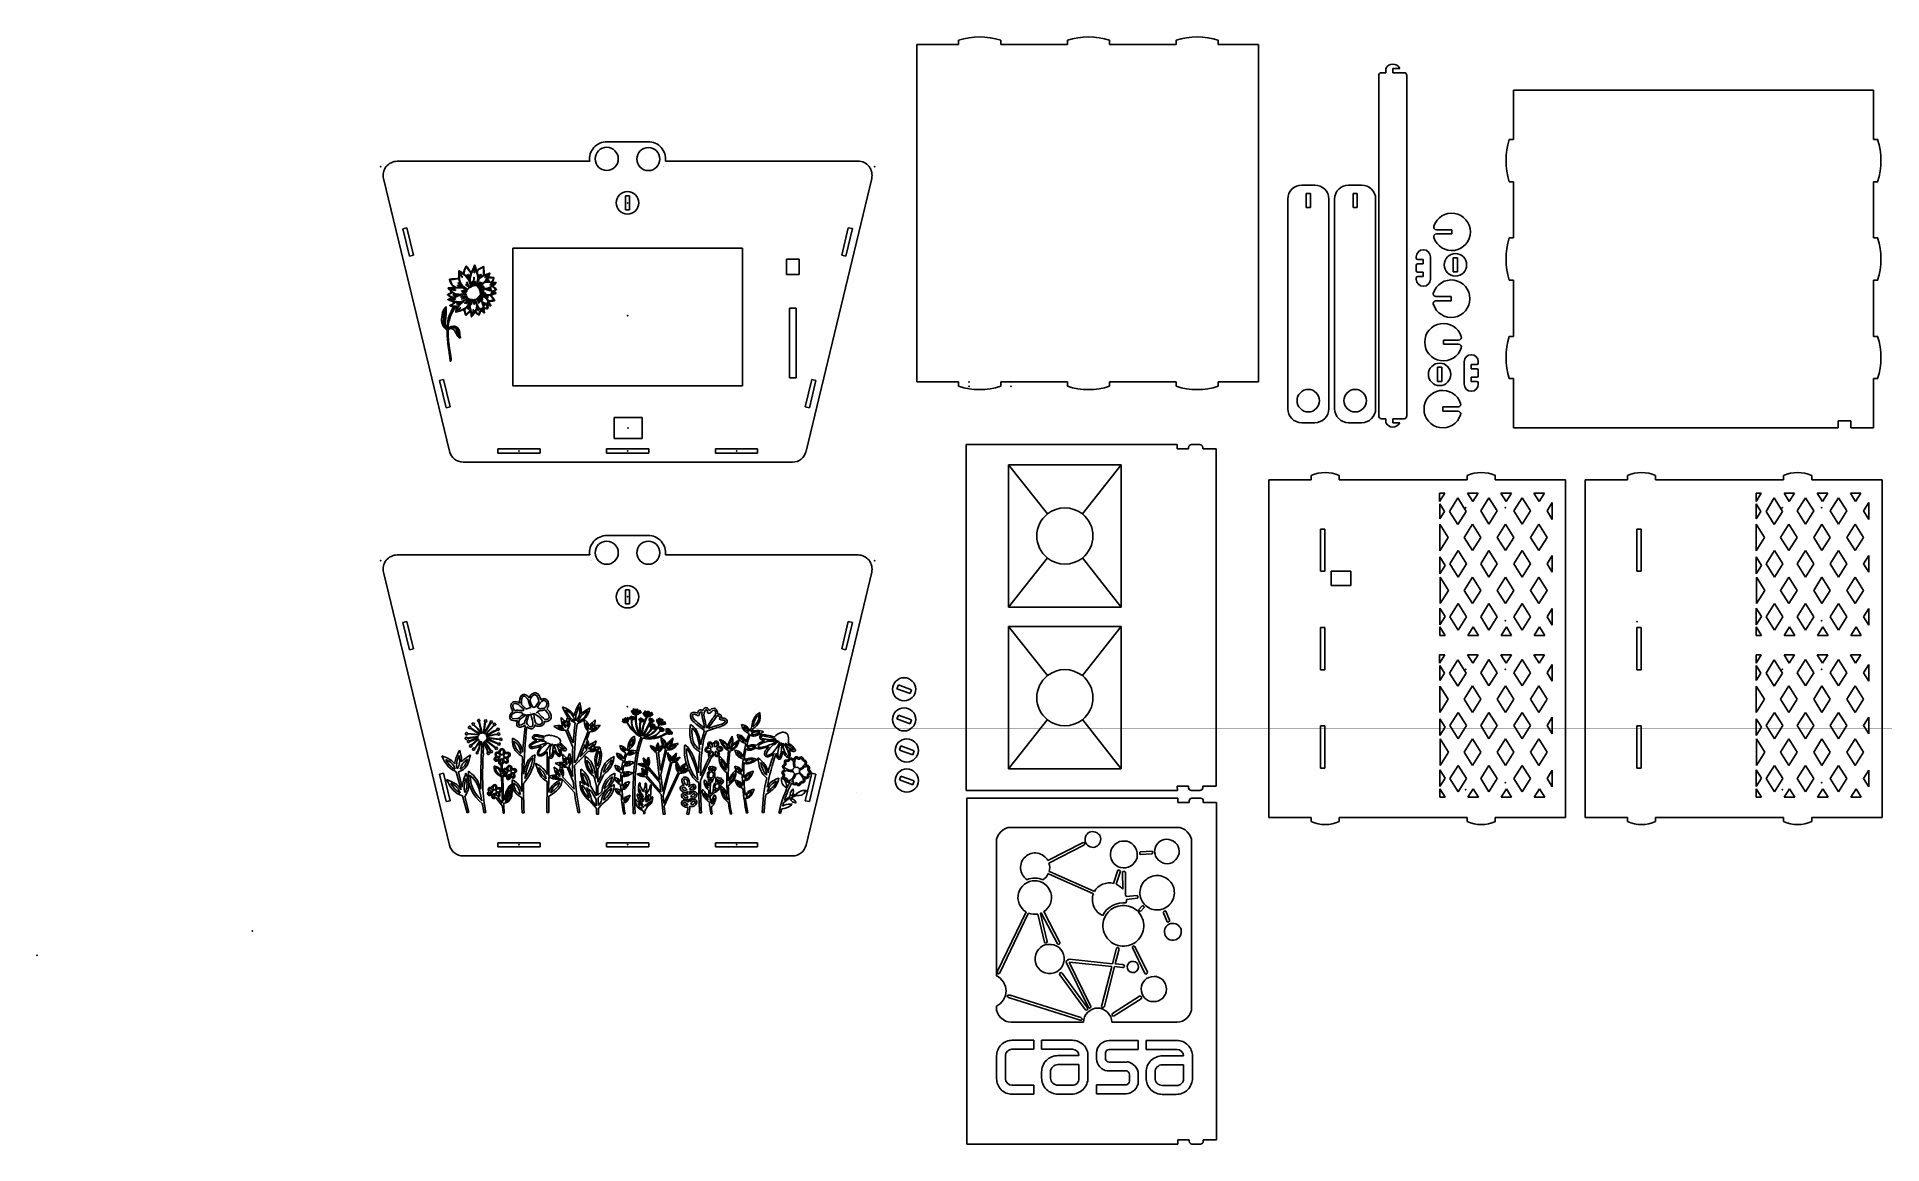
# Model space of a CAD drawing. Header units: centimetres. Extents: x 0 to 967, y -13 to 94.
# Drawn here: x 0 to 131.2, y -13.4 to 65.3 of the extents above; entities outside this region: 1.
import ezdxf

# ---------------------------------------------------------------- set-up
doc = ezdxf.new("R2010")
doc.units = ezdxf.units.CM
doc.header["$MEASUREMENT"] = 0
for name, color, linetype in [('Picnic Basket-v2.1 v1_Picnic Basket-v2.1 v1_Picnic Basket-v1.3 v1_Picnic Basket-v1.2 v1_Picnic Basket-v1 v3_0', 7, 'Continuous'), ('Picnic Basket-v2.1 v1_Picnic Basket-v2.1 v1_Picnic Basket-v1.3 v1_Picnic Basket-v1.2 v1_Picnic Basket-v1 v3_Sketch2', 7, 'Continuous'), ('Picnic Basket-v2.1 v1_Picnic Basket-v2.1 v1_Sketch3', 7, 'Continuous'), ('Picnic Basket-v2.1 v1_Picnic Basket-v2.1 v1_Sketch4', 7, 'Continuous')]:
    doc.layers.add(name, color=color, linetype=linetype)

msp = doc.modelspace()

# ---------------------------------------------------------------- linework, layer by layer
at = {"layer": 'Picnic Basket-v2.1 v1_Picnic Basket-v2.1 v1_Picnic Basket-v1.3 v1_Picnic Basket-v1.2 v1_Picnic Basket-v1 v3_0'}
for p, q in [((967.04, 93.79), (967.04, 93.79)), ((62.58, 64.76), (65.54, 64.76)), ((62.58, 64.76), (62.58, 40.76)), ((65.54, 65.06), (65.54, 64.76)), ((68.54, 65.06), (68.54, 64.76)), ((68.54, 64.76), (73.28, 64.76)), ((73.28, 65.06), (73.28, 64.76)), ((76.28, 65.06), (76.28, 64.76)), ((76.28, 64.76), (81.01, 64.76)), ((81.01, 65.06), (81.01, 64.76)), ((84.01, 65.06), (84.01, 64.76)), ((84.01, 64.76), (86.88, 64.76)), ((86.88, 64.76), (86.88, 40.76)), ((95.92, 63.05), (95.92, 62.75)), ((96.42, 63.05), (96.92, 63.05)), ((96.42, 62.75), (96.42, 63.05)), ((95.42, 62.55), (95.42, 39.15)), ((95.92, 62.75), (95.62, 62.75)), ((96.42, 62.75), (97.22, 62.75)), ((97.42, 62.55), (97.42, 39.15)), ((105, 61.5), (105, 58)), ((130.6, 61.5), (105, 61.5)), ((105, 61.5), (105, 58)), ((130.6, 61.5), (130.6, 58)), ((130.6, 58), (130.6, 61.5)), ((40.53, 57.84), (43.45, 57.84)), ((104.7, 58), (105, 58)), ((130.9, 58), (130.6, 58)), ((25.62, 56.45), (39.31, 56.45)), ((44.69, 56.46), (58.39, 56.46)), ((24.65, 55.22), (29.34, 35.83)), ((44.57, 56.06), (44.57, 56.06)), ((59.37, 55.23), (54.7, 35.83)), ((41.85, 53.99), (42.15, 53.99)), ((41.85, 52.99), (41.85, 53.99)), ((42.15, 53.99), (42.15, 52.99)), ((89.95, 54.76), (90.87, 54.76)), ((90.26, 54.16), (90.56, 54.16)), ((90.26, 53.16), (90.26, 54.16)), ((90.56, 53.16), (90.56, 54.16)), ((93.28, 54.76), (94.2, 54.76)), ((93.59, 53.16), (93.59, 54.16)), ((93.59, 54.16), (93.89, 54.16)), ((93.89, 53.16), (93.89, 54.16)), ((104.7, 55), (105, 55)), ((105, 55), (105, 51)), ((130.9, 55), (130.6, 55)), ((130.6, 51), (130.6, 55)), ((42.15, 52.99), (41.85, 52.99)), ((88.95, 53.76), (88.95, 38.86)), ((90.26, 53.16), (90.56, 53.16)), ((91.87, 53.76), (91.87, 38.86)), ((92.28, 53.76), (92.28, 38.86)), ((93.59, 53.16), (93.89, 53.16)), ((95.2, 53.76), (95.2, 38.86)), ((26.02, 51.65), (26.31, 51.73)), ((26.49, 49.71), (26.02, 51.65)), ((26.78, 49.78), (26.31, 51.73)), ((57.7, 51.73), (57.23, 49.78)), ((57.99, 51.66), (57.52, 49.71)), ((57.7, 51.73), (57.99, 51.66)), ((88.95, 51.26), (88.95, 51.26)), ((91.87, 51.26), (91.87, 51.26)), ((99.53, 51.58), (100.61, 51.58)), ((99.53, 51.28), (100.61, 51.28)), ((100.61, 51.28), (100.61, 51.58)), ((50.17, 50.28), (33.85, 50.28)), ((33.85, 50.28), (33.85, 40.48)), ((50.17, 40.48), (50.17, 50.28)), ((95.42, 50.55), (95.42, 49.75)), ((104.7, 51), (105, 51)), ((130.9, 51), (130.6, 51)), ((26.49, 49.71), (26.78, 49.78)), ((53.31, 48.39), (53.31, 49.5)), ((53.31, 49.5), (54.21, 49.5)), ((54.21, 49.5), (54.21, 48.39)), ((57.23, 49.78), (57.52, 49.71)), ((98.09, 49.56), (98.09, 49.66)), ((98.09, 48.66), (98.09, 49.06)), ((98.19, 49.46), (98.59, 49.46)), ((98.19, 49.16), (98.59, 49.16)), ((98.19, 48.56), (98.59, 48.56)), ((98.59, 49.16), (98.59, 49.46)), ((98.59, 48.56), (98.59, 48.26)), ((99.09, 49.66), (99.09, 48.06)), ((100.72, 48.59), (100.72, 49.59)), ((100.72, 49.59), (101.02, 49.59)), ((100.72, 48.59), (101.02, 48.59)), ((101.02, 48.59), (101.02, 49.59)), ((54.21, 48.39), (53.31, 48.39)), ((98.09, 48.16), (98.09, 48.06)), ((98.19, 48.26), (98.59, 48.26)), ((104.7, 48), (105, 48)), ((105, 48), (105, 44)), ((130.6, 44), (130.6, 48)), ((130.9, 48), (130.6, 48)), ((53.52, 41.05), (53.52, 46)), ((53.52, 46), (54, 46)), ((54, 46), (54, 41.05)), ((99.49, 46.83), (100.57, 46.83)), ((99.49, 46.53), (100.57, 46.53)), ((100.57, 46.83), (100.57, 46.53)), ((100.02, 43.44), (100.02, 43.74)), ((101.1, 43.74), (100.02, 43.74)), ((101.1, 43.44), (100.02, 43.44)), ((104.7, 44), (105, 44)), ((130.9, 44), (130.6, 44)), ((101.5, 40.6), (101.5, 42.2)), ((102, 41.7), (102, 42)), ((102.4, 42), (102, 42)), ((102.5, 42.1), (102.5, 42.2)), ((28.63, 40.87), (28.92, 40.94)), ((29.1, 38.92), (28.63, 40.87)), ((29.39, 38.99), (28.92, 40.94)), ((54, 41.05), (53.52, 41.05)), ((55.1, 40.94), (54.63, 38.99)), ((55.39, 40.87), (54.93, 38.92)), ((55.1, 40.94), (55.39, 40.87)), ((62.58, 40.76), (65.54, 40.76)), ((65.54, 40.46), (65.54, 40.76)), ((68.54, 40.46), (68.54, 40.76)), ((68.54, 40.76), (73.28, 40.76)), ((73.28, 40.46), (73.28, 40.76)), ((76.28, 40.76), (81.01, 40.76)), ((76.28, 40.46), (76.28, 40.76)), ((81.01, 40.46), (81.01, 40.76)), ((84.01, 40.46), (84.01, 40.76)), ((84.01, 40.76), (86.88, 40.76)), ((99.6, 40.8), (99.6, 41.8)), ((99.6, 41.8), (99.9, 41.8)), ((99.6, 40.8), (99.9, 40.8)), ((99.9, 40.8), (99.9, 41.8)), ((102.4, 41.7), (102, 41.7)), ((102.4, 41.1), (102, 41.1)), ((102, 41.1), (102, 40.8)), ((102.4, 40.8), (102, 40.8)), ((102.5, 41.6), (102.5, 41.2)), ((102.5, 40.7), (102.5, 40.6)), ((104.7, 41), (105, 41)), ((105, 41), (105, 37.5)), ((130.9, 41), (130.6, 41)), ((130.6, 37.5), (130.6, 41)), ((33.85, 40.48), (50.17, 40.48)), ((29.1, 38.92), (29.39, 38.99)), ((43.04, 38.23), (41.04, 38.23)), ((41.04, 38.23), (41.04, 36.73)), ((43.04, 36.73), (43.04, 38.23)), ((54.63, 38.99), (54.93, 38.92)), ((95.42, 39.15), (95.42, 38.35)), ((95.62, 38.15), (95.92, 38.15)), ((95.92, 38.15), (95.92, 37.85)), ((96.42, 38.15), (96.42, 37.85)), ((97.22, 38.15), (96.42, 38.15)), ((97.42, 39.15), (97.42, 38.35)), ((99.97, 38.98), (99.97, 38.68)), ((101.05, 38.98), (99.97, 38.98)), ((101.05, 38.68), (99.97, 38.68)), ((89.95, 37.86), (90.87, 37.86)), ((93.28, 37.86), (94.2, 37.86)), ((96.42, 37.85), (96.92, 37.85)), ((128.1, 37.5), (105, 37.5)), ((129, 37.5), (130.6, 37.5)), ((35.78, 36), (32.78, 36)), ((32.78, 36), (32.78, 35.7)), ((32.78, 35.7), (35.78, 35.7)), ((35.78, 35.7), (35.78, 36)), ((40.51, 36), (40.51, 35.7)), ((43.51, 36), (40.51, 36)), ((40.51, 35.7), (43.51, 35.7)), ((41.04, 36.73), (43.04, 36.73)), ((43.51, 35.7), (43.51, 36)), ((48.25, 36), (48.25, 35.7)), ((51.25, 36), (48.25, 36)), ((48.25, 35.7), (51.25, 35.7)), ((51.25, 35.7), (51.25, 36)), ((66.09, 36.31), (66.09, 36.31)), ((66.09, 11.71), (66.09, 36.31)), ((66.09, 36.31), (81.09, 36.31)), ((81.09, 36.01), (81.09, 36.31)), ((81.9, 36.01), (81.09, 36.01)), ((81.9, 36.01), (81.9, 36.11)), ((82.7, 36.31), (82.1, 36.31)), ((82.7, 36.31), (82.1, 36.31)), ((82.9, 36.01), (82.9, 36.11)), ((82.9, 36.01), (83.85, 36.01)), ((83.85, 12.01), (83.85, 36.01)), ((30.31, 35.06), (53.72, 35.06)), ((69.09, 24.75), (69.09, 34.87)), ((69.09, 34.28), (69.09, 34.87)), ((69.09, 34.87), (71.86, 31.38)), ((69.09, 34.87), (69.47, 34.87)), ((69.09, 34.87), (77.11, 34.87)), ((71.08, 34.87), (71.83, 34.87)), ((73.45, 34.87), (74.19, 34.87)), ((74.35, 31.38), (77.11, 34.87)), ((75.81, 34.87), (76.56, 34.87)), ((77.11, 34.87), (77.11, 24.75)), ((77.11, 33), (77.11, 34.2)), ((87.61, 9.8), (87.61, 33.8)), ((89.32, 33.8), (87.61, 33.8)), ((89.32, 33.8), (90.61, 33.8)), ((90.61, 34.1), (90.61, 33.8)), ((92.61, 34.1), (92.61, 33.8)), ((94.74, 33.8), (92.61, 33.8)), ((94.74, 33.8), (96.74, 33.8)), ((101.71, 33.8), (96.74, 33.8)), ((99.75, 32.27), (99.75, 32.86)), ((99.75, 32.27), (100.12, 32.86)), ((99.75, 32.86), (100.12, 32.86)), ((101.71, 34.1), (101.71, 33.8)), ((102.11, 32.27), (101.74, 32.86)), ((101.74, 32.86), (102.48, 32.86)), ((102.11, 32.27), (102.48, 32.86)), ((103.71, 34.1), (103.71, 33.8)), ((108.71, 33.8), (103.71, 33.8)), ((104.1, 32.86), (104.85, 32.86)), ((104.47, 32.27), (104.1, 32.86)), ((104.47, 32.27), (104.85, 32.86)), ((106.83, 32.27), (106.46, 32.86)), ((106.46, 32.86), (107.21, 32.86)), ((106.83, 32.27), (107.21, 32.86)), ((108.71, 33.8), (108.71, 9.8)), ((111.82, 33.8), (110.11, 33.8)), ((110.11, 9.8), (110.11, 33.8)), ((111.82, 33.8), (113.11, 33.8)), ((113.11, 34.1), (113.11, 33.8)), ((115.11, 34.1), (115.11, 33.8)), ((117.24, 33.8), (115.11, 33.8)), ((117.24, 33.8), (119.24, 33.8)), ((124.21, 33.8), (119.24, 33.8)), ((122.25, 32.27), (122.25, 32.86)), ((122.25, 32.86), (122.62, 32.86)), ((122.25, 32.27), (122.62, 32.86)), ((124.21, 34.1), (124.21, 33.8)), ((124.61, 32.27), (124.24, 32.86)), ((124.24, 32.86), (124.98, 32.86)), ((124.61, 32.27), (124.98, 32.86)), ((126.21, 34.1), (126.21, 33.8)), ((131.21, 33.8), (126.21, 33.8)), ((126.6, 32.86), (127.35, 32.86)), ((126.97, 32.27), (126.6, 32.86)), ((126.97, 32.27), (127.35, 32.86)), ((128.96, 32.86), (129.71, 32.86)), ((129.33, 32.27), (128.96, 32.86)), ((129.33, 32.27), (129.71, 32.86)), ((131.21, 33.8), (131.21, 9.8)), ((100.1, 31.56), (99.76, 32.09)), ((99.76, 31.03), (99.76, 32.09)), ((99.76, 31.03), (100.1, 31.56)), ((100.46, 31.56), (101.05, 32.51)), ((101.05, 30.62), (100.46, 31.56)), ((101.64, 31.56), (101.05, 32.51)), ((101.05, 30.62), (101.64, 31.56)), ((102.67, 31.59), (103.26, 32.53)), ((103.26, 30.65), (102.67, 31.59)), ((103.85, 31.59), (103.26, 32.53)), ((103.26, 30.65), (103.85, 31.59)), ((105.03, 31.59), (105.62, 32.53)), ((105.62, 30.65), (105.03, 31.59)), ((106.21, 31.59), (105.62, 32.53)), ((105.62, 30.65), (106.21, 31.59)), ((107.39, 31.59), (107.76, 32.18)), ((107.76, 30.99), (107.39, 31.59)), ((107.76, 30.99), (107.76, 32.18)), ((122.6, 31.56), (122.26, 32.09)), ((122.26, 31.03), (122.26, 32.09)), ((122.26, 31.03), (122.6, 31.56)), ((122.96, 31.56), (123.55, 32.51)), ((123.55, 30.62), (122.96, 31.56)), ((124.14, 31.56), (123.55, 32.51)), ((123.55, 30.62), (124.14, 31.56)), ((125.17, 31.59), (125.76, 32.53)), ((125.76, 30.65), (125.17, 31.59)), ((126.35, 31.59), (125.76, 32.53)), ((125.76, 30.65), (126.35, 31.59)), ((127.53, 31.59), (128.12, 32.53)), ((128.12, 30.65), (127.53, 31.59)), ((128.71, 31.59), (128.12, 32.53)), ((128.12, 30.65), (128.71, 31.59)), ((129.89, 31.59), (130.26, 32.18)), ((130.26, 30.99), (129.89, 31.59)), ((130.26, 30.99), (130.26, 32.18)), ((77.11, 29.24), (77.11, 30.43)), ((91.28, 30.3), (91.58, 30.3)), ((91.28, 30.3), (91.28, 27.3)), ((91.58, 30.3), (91.58, 27.3)), ((100.35, 29.7), (99.76, 30.64)), ((99.76, 30.64), (99.76, 28.76)), ((101.49, 29.71), (102.08, 30.65)), ((102.67, 29.71), (102.08, 30.65)), ((102.67, 29.71), (102.08, 30.65)), ((103.85, 29.71), (104.44, 30.65)), ((105.03, 29.71), (104.44, 30.65)), ((106.21, 29.71), (106.8, 30.65)), ((107.39, 29.71), (106.8, 30.65)), ((113.78, 30.3), (114.08, 30.3)), ((113.78, 30.3), (113.78, 27.3)), ((114.08, 30.3), (114.08, 27.3)), ((122.85, 29.7), (122.26, 30.64)), ((122.26, 30.64), (122.26, 28.76)), ((123.99, 29.71), (124.58, 30.65)), ((125.17, 29.71), (124.58, 30.65)), ((125.17, 29.71), (124.58, 30.65)), ((126.35, 29.71), (126.94, 30.65)), ((127.53, 29.71), (126.94, 30.65)), ((128.71, 29.71), (129.3, 30.65)), ((129.89, 29.71), (129.3, 30.65)), ((40.53, 29.84), (43.45, 29.84)), ((99.76, 28.76), (100.35, 29.7)), ((102.08, 28.77), (101.49, 29.71)), ((102.08, 28.77), (102.67, 29.71)), ((102.08, 28.77), (102.67, 29.71)), ((104.44, 28.77), (103.85, 29.71)), ((104.44, 28.77), (105.03, 29.71)), ((106.8, 28.77), (106.21, 29.71)), ((106.8, 28.77), (107.39, 29.71)), ((122.26, 28.76), (122.85, 29.7)), ((124.58, 28.77), (123.99, 29.71)), ((124.58, 28.77), (125.17, 29.71)), ((124.58, 28.77), (125.17, 29.71)), ((126.94, 28.77), (126.35, 29.71)), ((126.94, 28.77), (127.53, 29.71)), ((129.3, 28.77), (128.71, 29.71)), ((129.3, 28.77), (129.89, 29.71)), ((25.62, 28.46), (39.31, 28.46)), ((44.69, 28.46), (58.39, 28.46)), ((69.09, 24.75), (71.86, 28.25)), ((74.35, 28.25), (77.11, 24.75)), ((100.14, 27.72), (99.76, 28.32)), ((99.76, 27.12), (99.76, 28.32)), ((99.76, 27.12), (100.14, 27.72)), ((100.47, 27.83), (101.06, 28.77)), ((101.06, 26.88), (100.47, 27.83)), ((101.65, 27.83), (101.06, 28.77)), ((101.06, 26.88), (101.65, 27.83)), ((102.67, 27.83), (103.26, 28.77)), ((103.26, 26.88), (102.67, 27.83)), ((103.85, 27.83), (103.26, 28.77)), ((103.26, 26.88), (103.85, 27.83)), ((105.03, 27.83), (105.62, 28.77)), ((105.62, 26.88), (105.03, 27.83)), ((106.21, 27.83), (105.62, 28.77)), ((105.62, 26.88), (106.21, 27.83)), ((107.39, 27.83), (107.76, 28.42)), ((107.76, 27.23), (107.39, 27.83)), ((107.76, 27.23), (107.76, 28.42)), ((122.26, 27.12), (122.26, 28.32)), ((122.64, 27.72), (122.26, 28.32)), ((122.26, 27.12), (122.64, 27.72)), ((122.97, 27.83), (123.56, 28.77)), ((123.56, 26.88), (122.97, 27.83)), ((124.15, 27.83), (123.56, 28.77)), ((123.56, 26.88), (124.15, 27.83)), ((125.17, 27.83), (125.76, 28.77)), ((125.76, 26.88), (125.17, 27.83)), ((126.35, 27.83), (125.76, 28.77)), ((125.76, 26.88), (126.35, 27.83)), ((127.53, 27.83), (128.12, 28.77)), ((128.12, 26.88), (127.53, 27.83)), ((128.71, 27.83), (128.12, 28.77)), ((128.12, 26.88), (128.71, 27.83)), ((129.89, 27.83), (130.26, 28.42)), ((130.26, 27.23), (129.89, 27.83)), ((130.26, 27.23), (130.26, 28.42)), ((24.64, 27.23), (29.34, 7.83)), ((59.37, 27.23), (54.7, 7.83)), ((91.28, 27.3), (91.58, 27.3)), ((92.03, 27.3), (93.43, 27.3)), ((92.03, 27.3), (92.03, 26.3)), ((92.03, 26.3), (93.43, 26.3)), ((93.43, 27.3), (93.43, 26.3)), ((99.78, 26.88), (99.78, 25)), ((100.37, 25.94), (99.78, 26.88)), ((101.49, 25.94), (102.08, 26.88)), ((102.67, 25.94), (102.08, 26.88)), ((103.85, 25.94), (104.44, 26.88)), ((105.03, 25.94), (104.44, 26.88)), ((106.21, 25.94), (106.8, 26.88)), ((107.39, 25.94), (106.8, 26.88)), ((113.78, 27.3), (114.08, 27.3)), ((122.87, 25.94), (122.28, 26.88)), ((122.28, 26.88), (122.28, 25)), ((123.99, 25.94), (124.58, 26.88)), ((125.17, 25.94), (124.58, 26.88)), ((126.35, 25.94), (126.94, 26.88)), ((127.53, 25.94), (126.94, 26.88)), ((128.71, 25.94), (129.3, 26.88)), ((129.89, 25.94), (129.3, 26.88)), ((41.85, 24.99), (41.85, 25.99)), ((41.85, 25.99), (42.15, 25.99)), ((42.15, 24.99), (41.85, 24.99)), ((42.15, 25.99), (42.15, 24.99)), ((99.78, 25), (100.37, 25.94)), ((100.47, 24.06), (101.06, 25)), ((101.65, 24.06), (101.06, 25)), ((102.08, 25), (101.49, 25.94)), ((102.08, 25), (102.67, 25.94)), ((102.67, 24.06), (103.26, 25)), ((103.85, 24.06), (103.26, 25)), ((104.44, 25), (103.85, 25.94)), ((104.44, 25), (105.03, 25.94)), ((105.03, 24.06), (105.62, 25)), ((106.21, 24.06), (105.62, 25)), ((106.8, 25), (106.21, 25.94)), ((106.8, 25), (107.39, 25.94)), ((122.28, 25), (122.87, 25.94)), ((122.97, 24.06), (123.56, 25)), ((124.15, 24.06), (123.56, 25)), ((124.58, 25), (123.99, 25.94)), ((124.58, 25), (125.17, 25.94)), ((125.17, 24.06), (125.76, 25)), ((126.35, 24.06), (125.76, 25)), ((126.94, 25), (126.35, 25.94)), ((126.94, 25), (127.53, 25.94)), ((127.53, 24.06), (128.12, 25)), ((128.71, 24.06), (128.12, 25)), ((129.3, 25), (128.71, 25.94)), ((129.3, 25), (129.89, 25.94)), ((26.02, 23.65), (26.31, 23.73)), ((26.49, 21.71), (26.02, 23.65)), ((26.78, 21.78), (26.31, 23.73)), ((57.7, 23.73), (57.23, 21.78)), ((57.99, 23.66), (57.52, 21.71)), ((57.7, 23.73), (57.99, 23.66)), ((77.11, 24.75), (69.09, 24.75)), ((71.11, 24.75), (71.86, 24.75)), ((71.11, 24.75), (71.86, 24.75)), ((73.47, 24.75), (74.22, 24.75)), ((100.14, 24.09), (99.76, 24.68)), ((99.76, 23.49), (99.76, 24.68)), ((99.76, 23.49), (100.14, 24.09)), ((101.06, 23.12), (100.47, 24.06)), ((101.06, 23.12), (101.65, 24.06)), ((103.26, 23.12), (102.67, 24.06)), ((103.26, 23.12), (103.85, 24.06)), ((105.62, 23.12), (105.03, 24.06)), ((105.62, 23.12), (106.21, 24.06)), ((107.39, 24.06), (107.76, 24.66)), ((107.76, 23.47), (107.39, 24.06)), ((107.76, 23.47), (107.76, 24.66)), ((122.26, 23.49), (122.26, 24.68)), ((122.64, 24.09), (122.26, 24.68)), ((122.26, 23.49), (122.64, 24.09)), ((123.56, 23.12), (122.97, 24.06)), ((123.56, 23.12), (124.15, 24.06)), ((125.76, 23.12), (125.17, 24.06)), ((125.76, 23.12), (126.35, 24.06)), ((128.12, 23.12), (127.53, 24.06)), ((128.12, 23.12), (128.71, 24.06)), ((129.89, 24.06), (130.26, 24.66)), ((130.26, 23.47), (129.89, 24.06)), ((130.26, 23.47), (130.26, 24.66)), ((69.09, 13.25), (69.09, 23.37)), ((69.09, 23.37), (69.47, 23.37)), ((69.09, 23.37), (71.86, 19.88)), ((69.09, 23.37), (77.11, 23.37)), ((69.09, 22.78), (69.09, 23.37)), ((71.08, 23.37), (71.83, 23.37)), ((73.45, 23.37), (74.19, 23.37)), ((74.35, 19.88), (77.11, 23.37)), ((75.81, 23.37), (76.56, 23.37)), ((77.11, 23.37), (77.11, 13.25)), ((77.11, 21.5), (77.11, 22.7)), ((91.28, 23.3), (91.28, 20.3)), ((91.28, 23.3), (91.58, 23.3)), ((91.58, 23.3), (91.58, 20.3)), ((99.77, 23.34), (99.77, 22.74)), ((100.15, 22.74), (99.77, 23.34)), ((99.77, 22.74), (100.15, 22.74)), ((101.76, 22.74), (102.14, 23.34)), ((101.76, 22.74), (102.14, 23.34)), ((101.76, 22.74), (102.51, 22.74)), ((101.76, 22.74), (102.51, 22.74)), ((102.51, 22.74), (102.14, 23.34)), ((102.51, 22.74), (102.14, 23.34)), ((104.12, 22.74), (104.5, 23.34)), ((104.12, 22.74), (104.87, 22.74)), ((104.87, 22.74), (104.5, 23.34)), ((106.48, 22.74), (106.86, 23.34)), ((106.48, 22.74), (107.23, 22.74)), ((107.23, 22.74), (106.86, 23.34)), ((113.78, 23.3), (114.08, 23.3)), ((113.78, 23.3), (113.78, 20.3)), ((114.08, 23.3), (114.08, 20.3)), ((122.65, 22.74), (122.27, 23.34)), ((122.27, 23.34), (122.27, 22.74)), ((122.27, 22.74), (122.65, 22.74)), ((124.26, 22.74), (124.64, 23.34)), ((124.26, 22.74), (124.64, 23.34)), ((124.26, 22.74), (125.01, 22.74)), ((124.26, 22.74), (125.01, 22.74)), ((125.01, 22.74), (124.64, 23.34)), ((125.01, 22.74), (124.64, 23.34)), ((126.62, 22.74), (127, 23.34)), ((126.62, 22.74), (127.37, 22.74)), ((127.37, 22.74), (127, 23.34)), ((128.98, 22.74), (129.36, 23.34)), ((128.98, 22.74), (129.73, 22.74)), ((129.73, 22.74), (129.36, 23.34)), ((26.49, 21.71), (26.78, 21.78)), ((57.23, 21.78), (57.52, 21.71)), ((99.75, 20.77), (100.12, 21.36)), ((99.75, 20.77), (99.75, 21.36)), ((99.75, 21.36), (100.12, 21.36)), ((100.46, 20.06), (101.05, 21.01)), ((101.64, 20.06), (101.05, 21.01)), ((102.11, 20.77), (101.74, 21.36)), ((101.74, 21.36), (102.48, 21.36)), ((102.11, 20.77), (102.48, 21.36)), ((102.67, 20.09), (103.26, 21.03)), ((103.85, 20.09), (103.26, 21.03)), ((104.47, 20.77), (104.1, 21.36)), ((104.1, 21.36), (104.85, 21.36)), ((104.47, 20.77), (104.85, 21.36)), ((105.03, 20.09), (105.62, 21.03)), ((106.21, 20.09), (105.62, 21.03)), ((106.83, 20.77), (106.46, 21.36)), ((106.46, 21.36), (107.21, 21.36)), ((106.83, 20.77), (107.21, 21.36)), ((122.25, 20.77), (122.62, 21.36)), ((122.25, 21.36), (122.62, 21.36)), ((122.25, 20.77), (122.25, 21.36)), ((122.96, 20.06), (123.55, 21.01)), ((124.14, 20.06), (123.55, 21.01)), ((124.61, 20.77), (124.24, 21.36)), ((124.24, 21.36), (124.98, 21.36)), ((124.61, 20.77), (124.98, 21.36)), ((125.17, 20.09), (125.76, 21.03)), ((126.35, 20.09), (125.76, 21.03)), ((126.97, 20.77), (126.6, 21.36)), ((126.6, 21.36), (127.35, 21.36)), ((126.97, 20.77), (127.35, 21.36)), ((127.53, 20.09), (128.12, 21.03)), ((128.71, 20.09), (128.12, 21.03)), ((128.96, 21.36), (129.71, 21.36)), ((129.33, 20.77), (128.96, 21.36)), ((129.33, 20.77), (129.71, 21.36)), ((91.28, 20.3), (91.58, 20.3)), ((99.76, 19.53), (99.76, 20.59)), ((100.1, 20.06), (99.76, 20.59)), ((99.76, 19.53), (100.1, 20.06)), ((101.05, 19.12), (100.46, 20.06)), ((101.05, 19.12), (101.64, 20.06)), ((103.26, 19.15), (102.67, 20.09)), ((103.26, 19.15), (103.85, 20.09)), ((105.62, 19.15), (105.03, 20.09)), ((105.62, 19.15), (106.21, 20.09)), ((107.39, 20.09), (107.76, 20.68)), ((107.76, 19.49), (107.39, 20.09)), ((107.76, 19.49), (107.76, 20.68)), ((113.78, 20.3), (114.08, 20.3)), ((122.26, 19.53), (122.26, 20.59)), ((122.6, 20.06), (122.26, 20.59)), ((122.26, 19.53), (122.6, 20.06)), ((123.55, 19.12), (122.96, 20.06)), ((123.55, 19.12), (124.14, 20.06)), ((125.76, 19.15), (125.17, 20.09)), ((125.76, 19.15), (126.35, 20.09)), ((128.12, 19.15), (127.53, 20.09)), ((128.12, 19.15), (128.71, 20.09)), ((129.89, 20.09), (130.26, 20.68)), ((130.26, 19.49), (129.89, 20.09)), ((130.26, 19.49), (130.26, 20.68)), ((61.15, 18.94), (61.26, 19.22)), ((61.15, 18.94), (62.09, 18.6)), ((62.19, 18.88), (61.26, 19.22)), ((62.09, 18.6), (62.19, 18.88)), ((77.11, 17.74), (77.11, 18.93)), ((99.76, 19.14), (99.76, 17.26)), ((100.35, 18.2), (99.76, 19.14)), ((101.49, 18.21), (102.08, 19.15)), ((102.67, 18.21), (102.08, 19.15)), ((102.67, 18.21), (102.08, 19.15)), ((103.85, 18.21), (104.44, 19.15)), ((105.03, 18.21), (104.44, 19.15)), ((106.21, 18.21), (106.8, 19.15)), ((107.39, 18.21), (106.8, 19.15)), ((122.26, 19.14), (122.26, 17.26)), ((122.85, 18.2), (122.26, 19.14)), ((123.99, 18.21), (124.58, 19.15)), ((125.17, 18.21), (124.58, 19.15)), ((125.17, 18.21), (124.58, 19.15)), ((126.35, 18.21), (126.94, 19.15)), ((127.53, 18.21), (126.94, 19.15)), ((128.71, 18.21), (129.3, 19.15)), ((129.89, 18.21), (129.3, 19.15)), ((34.31, 17.27), (34.47, 17.26)), ((34.46, 17.83), (34.46, 17.91)), ((34.58, 17.11), (34.52, 17.07)), ((34.58, 17.12), (34.59, 17.13)), ((34.6, 17.12), (34.58, 17.11)), ((34.59, 17.13), (34.71, 17.1)), ((34.71, 17.09), (34.6, 17.12)), ((34.6, 16.96), (34.7, 17.08)), ((34.7, 17.08), (34.7, 17.08)), ((34.71, 17.1), (34.71, 17.09)), ((34.93, 18.17), (34.95, 18.15)), ((35.13, 17.61), (35.06, 17.59)), ((35.16, 17.12), (35.19, 17.13)), ((35.19, 17.13), (35.16, 17.12)), ((35.19, 17.14), (35.26, 17.15)), ((35.25, 17.14), (35.19, 17.13)), ((35.19, 17.13), (35.19, 17.13)), ((35.23, 17.27), (35.23, 17.27)), ((35.26, 17.14), (35.25, 17.14)), ((35.26, 17.15), (35.32, 17.16)), ((35.27, 17.15), (35.26, 17.14)), ((35.3, 17.16), (35.27, 17.15)), ((35.32, 17.16), (35.3, 17.16)), ((35.33, 17.16), (35.37, 17.18)), ((35.37, 17.18), (35.46, 17.11)), ((35.5, 17.76), (35.43, 17.63)), ((35.58, 17.62), (35.62, 17.69)), ((35.91, 16.95), (35.6, 17.29)), ((36.14, 17.46), (36.32, 17.24)), ((36.44, 17.32), (36.26, 17.53)), ((37.37, 17.66), (37.42, 17.55)), ((37.48, 17.62), (37.37, 17.66)), ((38.61, 17.98), (38.55, 17.87)), ((38.64, 17.86), (38.61, 17.98)), ((39.33, 17.6), (39.22, 17.53)), ((39.3, 17.47), (39.33, 17.6)), ((42.47, 17.14), (42.47, 17.14)), ((42.55, 17.12), (42.54, 17.12)), ((42.61, 17.14), (42.6, 17.14)), ((42.65, 17.13), (42.63, 17.13)), ((42.75, 17.32), (42.75, 17.32)), ((43.55, 17.18), (43.55, 17.17)), ((43.76, 17.08), (43.77, 17.09)), ((47.61, 17.47), (47.61, 17.47)), ((47.73, 17.18), (47.87, 17.2)), ((47.82, 17.38), (47.82, 17.37)), ((51.41, 17.26), (51.34, 17.22)), ((51.42, 17.18), (51.41, 17.26)), ((61.15, 16.8), (61.26, 17.08)), ((62.19, 16.74), (61.26, 17.08)), ((99.76, 17.26), (100.35, 18.2)), ((100.47, 16.33), (101.06, 17.27)), ((101.65, 16.33), (101.06, 17.27)), ((102.08, 17.27), (101.49, 18.21)), ((102.08, 17.27), (102.67, 18.21)), ((102.08, 17.27), (102.67, 18.21)), ((102.67, 16.33), (103.26, 17.27)), ((103.85, 16.33), (103.26, 17.27)), ((104.44, 17.27), (103.85, 18.21)), ((104.44, 17.27), (105.03, 18.21)), ((105.03, 16.33), (105.62, 17.27)), ((106.21, 16.33), (105.62, 17.27)), ((106.8, 17.27), (106.21, 18.21)), ((106.8, 17.27), (107.39, 18.21)), ((122.26, 17.26), (122.85, 18.2)), ((122.97, 16.33), (123.56, 17.27)), ((124.15, 16.33), (123.56, 17.27)), ((124.58, 17.27), (123.99, 18.21)), ((124.58, 17.27), (125.17, 18.21)), ((124.58, 17.27), (125.17, 18.21)), ((125.17, 16.33), (125.76, 17.27)), ((126.35, 16.33), (125.76, 17.27)), ((126.94, 17.27), (126.35, 18.21)), ((126.94, 17.27), (127.53, 18.21)), ((127.53, 16.33), (128.12, 17.27)), ((128.71, 16.33), (128.12, 17.27)), ((129.3, 17.27), (128.71, 18.21)), ((129.3, 17.27), (129.89, 18.21)), ((31.39, 15.7), (30.64, 15.77)), ((30.82, 16.15), (31.46, 15.72)), ((31.49, 15.74), (30.84, 16.18)), ((31.42, 16.6), (31.64, 15.8)), ((31.42, 16.6), (31.42, 16.6)), ((31.67, 15.81), (31.46, 16.61)), ((31.86, 16.59), (31.75, 15.8)), ((31.79, 15.79), (31.89, 16.57)), ((32.24, 16.53), (31.8, 15.78)), ((31.84, 15.76), (32.27, 16.51)), ((32.49, 16.35), (31.9, 15.72)), ((31.92, 15.7), (32.52, 16.33)), ((34.26, 16.84), (34.24, 16.84)), ((34.7, 16.35), (34.7, 16.37)), ((34.83, 16.48), (34.83, 16.49)), ((35.12, 16.24), (35.12, 16.24)), ((35.12, 16.1), (35.13, 16.1)), ((35.41, 16.38), (35.41, 16.38)), ((36.87, 16.31), (36.75, 16.29)), ((36.75, 16.29), (36.86, 16.22)), ((37.36, 16.82), (37.27, 16.9)), ((37.27, 16.9), (37.28, 16.77)), ((37.6, 16.17), (37.6, 16.17)), ((37.6, 16.02), (38.11, 14.8)), ((37.6, 16.02), (37.6, 16.02)), ((37.76, 16.93), (37.72, 16.85)), ((37.74, 16.06), (37.76, 16.09)), ((38.14, 15.1), (37.74, 16.06)), ((37.82, 16.84), (37.82, 16.87)), ((38.39, 16.7), (38.37, 16.67)), ((39.19, 15.93), (38.4, 13.86)), ((38.91, 16.75), (38.92, 16.66)), ((38.99, 16.71), (38.92, 16.78)), ((39.1, 15.35), (39.29, 15.85)), ((39.29, 15.85), (39.3, 15.84)), ((39.3, 15.88), (39.31, 15.89)), ((39.3, 15.84), (39.3, 15.88)), ((39.31, 15.89), (39.32, 15.89)), ((39.71, 16.74), (39.61, 16.65)), ((39.69, 16.61), (39.71, 16.74)), ((40.06, 16.36), (39.93, 16.34)), ((39.98, 16.26), (40.06, 16.36)), ((41.77, 16.67), (41.77, 16.67)), ((41.81, 16.83), (41.81, 16.83)), ((41.89, 16.57), (41.89, 16.57)), ((41.93, 16.77), (41.94, 16.77)), ((41.98, 16.61), (41.97, 16.61)), ((42.17, 16.9), (42.17, 16.9)), ((42.17, 16.9), (42.18, 16.89)), ((42.24, 16.95), (42.24, 16.95)), ((42.24, 16.95), (42.25, 16.95)), ((42.32, 16.92), (42.31, 16.9)), ((42.31, 16.9), (42.31, 16.9)), ((42.32, 16.92), (42.32, 16.92)), ((42.37, 16.95), (42.37, 16.94)), ((42.37, 16.95), (42.37, 16.95)), ((42.37, 16.94), (42.37, 16.94)), ((42.41, 16.92), (42.42, 16.92)), ((42.42, 16.92), (42.42, 16.92)), ((42.44, 16.9), (42.44, 16.9)), ((42.91, 16.75), (42.91, 16.75)), ((42.91, 16.63), (42.91, 16.62)), ((42.91, 16.62), (42.91, 16.62)), ((43.06, 16.76), (43.06, 16.76)), ((43.6, 16.62), (43.06, 15.58)), ((43.13, 15.57), (43.63, 16.59)), ((43.3, 16.99), (43.3, 16.99)), ((43.42, 17.02), (43.38, 17.04)), ((43.38, 17.04), (43.38, 17.03)), ((43.42, 16.96), (43.42, 16.96)), ((43.49, 16.98), (43.47, 16.97)), ((43.61, 16.71), (43.61, 16.72)), ((43.63, 16.37), (43.63, 16.37)), ((43.69, 16.18), (43.68, 16.18)), ((43.72, 16.34), (43.72, 16.33)), ((43.74, 16.79), (43.74, 16.79)), ((43.76, 16.75), (43.76, 16.75)), ((43.77, 16.13), (43.77, 16.13)), ((43.85, 16.33), (43.86, 16.33)), ((43.89, 16.24), (43.89, 16.24)), ((44.01, 16.24), (44, 16.24)), ((44.23, 16.46), (44.21, 16.47)), ((44.24, 16.67), (44.24, 16.67)), ((44.26, 16.45), (44.25, 16.44)), ((44.25, 16.44), (44.25, 16.44)), ((44.25, 16.44), (44.25, 16.44)), ((44.26, 16.45), (44.26, 16.45)), ((44.28, 16.65), (44.29, 16.65)), ((44.3, 16.43), (44.29, 16.44)), ((44.35, 16.21), (44.35, 16.21)), ((44.36, 16.15), (44.37, 16.15)), ((44.4, 16.12), (44.39, 16.1)), ((44.45, 16.72), (44.45, 16.71)), ((44.45, 16.7), (44.46, 16.7)), ((44.46, 16.14), (44.46, 16.14)), ((44.48, 16.1), (44.49, 16.1)), ((44.49, 16.69), (44.49, 16.69)), ((44.49, 16.1), (44.49, 16.1)), ((44.76, 16.01), (44.77, 16.01)), ((44.81, 15.82), (44.8, 15.82)), ((44.85, 15.81), (44.84, 15.83)), ((44.9, 15.76), (44.89, 15.77)), ((44.96, 16.04), (44.96, 16.04)), ((44.97, 15.96), (44.97, 15.96)), ((45.11, 15.81), (45.11, 15.81)), ((46.48, 16.41), (46.46, 16.29)), ((46.57, 16.34), (46.48, 16.41)), ((46.88, 16.44), (47.48, 15.97)), ((46.97, 17.05), (47.1, 17.05)), ((47.48, 16.14), (46.98, 16.54)), ((47.42, 16.47), (47.48, 16.14)), ((47.61, 16.16), (47.55, 16.5)), ((47.98, 16.71), (47.61, 16.16)), ((47.62, 15.93), (48.33, 16.18)), ((47.74, 16.11), (48.09, 16.64)), ((48.29, 16.3), (47.74, 16.11)), ((48.54, 16.78), (48.66, 16.73)), ((50.19, 16.38), (50.11, 16.4)), ((50.11, 16.4), (50.13, 16.32)), ((51.66, 15.89), (51.57, 15.92)), ((51.58, 15.83), (51.66, 15.89)), ((61.15, 16.8), (62.09, 16.46)), ((62.09, 16.46), (62.19, 16.74)), ((69.09, 13.25), (71.86, 16.75)), ((74.35, 16.75), (77.11, 13.25)), ((91.28, 16.3), (91.58, 16.3)), ((91.28, 16.3), (91.28, 13.3)), ((91.58, 16.3), (91.58, 13.3)), ((99.76, 15.62), (99.76, 16.82)), ((100.14, 16.22), (99.76, 16.82)), ((99.76, 15.62), (100.14, 16.22)), ((101.06, 15.38), (100.47, 16.33)), ((101.06, 15.38), (101.65, 16.33)), ((103.26, 15.38), (102.67, 16.33)), ((103.26, 15.38), (103.85, 16.33)), ((105.62, 15.38), (105.03, 16.33)), ((105.62, 15.38), (106.21, 16.33)), ((107.39, 16.33), (107.76, 16.92)), ((107.76, 15.73), (107.39, 16.33)), ((107.76, 15.73), (107.76, 16.92)), ((113.78, 16.3), (114.08, 16.3)), ((113.78, 16.3), (113.78, 13.3)), ((114.08, 16.3), (114.08, 13.3)), ((122.64, 16.22), (122.26, 16.82)), ((122.26, 15.62), (122.26, 16.82)), ((122.26, 15.62), (122.64, 16.22)), ((123.56, 15.38), (122.97, 16.33)), ((123.56, 15.38), (124.15, 16.33)), ((125.76, 15.38), (125.17, 16.33)), ((125.76, 15.38), (126.35, 16.33)), ((128.12, 15.38), (127.53, 16.33)), ((128.12, 15.38), (128.71, 16.33)), ((129.89, 16.33), (130.26, 16.92)), ((130.26, 15.73), (129.89, 16.33)), ((130.26, 15.73), (130.26, 16.92)), ((30.05, 14.59), (29.98, 14.43)), ((30.1, 14.43), (30.05, 14.59)), ((31.37, 15.55), (30.6, 15.46)), ((30.61, 15.42), (31.36, 15.51)), ((30.64, 15.74), (31.38, 15.66)), ((31.36, 15.45), (30.76, 15.24)), ((30.77, 15.2), (31.37, 15.41)), ((31.38, 15.36), (30.9, 14.95)), ((30.92, 14.92), (31.4, 15.33)), ((31.38, 15.66), (31.39, 15.7)), ((31.64, 15.17), (31.63, 14.95)), ((31.76, 14.95), (31.77, 15.17)), ((31.85, 15.22), (31.83, 15.2)), ((31.83, 15.2), (32.25, 14.52)), ((32.27, 14.55), (31.85, 15.22)), ((31.92, 15.27), (32.58, 14.75)), ((32.6, 14.77), (31.94, 15.3)), ((31.98, 15.37), (32.78, 15.02)), ((32.79, 15.05), (31.99, 15.41)), ((32.91, 15.37), (32, 15.47)), ((32, 15.43), (32.9, 15.34)), ((32.74, 15.73), (32.74, 15.72)), ((32.78, 15.02), (32.78, 15.01)), ((33.83, 15.44), (33.82, 15.32)), ((33.92, 15.38), (33.83, 15.44)), ((35.8, 15.34), (35.67, 15.35)), ((35.72, 15.65), (35.71, 15.65)), ((35.73, 15.21), (35.81, 15.24)), ((36, 15.22), (36.03, 15.22)), ((36.03, 15.22), (36.06, 15.22)), ((36.14, 14.97), (36.15, 14.98)), ((36.21, 15.01), (36.23, 15.02)), ((36.29, 14.66), (36.27, 14.66)), ((36.27, 14.66), (36.27, 14.63)), ((36.29, 14.46), (36.28, 12.85)), ((36.29, 15.06), (36.3, 15.07)), ((36.3, 15.07), (36.33, 15.09)), ((36.44, 14.9), (36.43, 14.88)), ((36.52, 14.83), (36.53, 14.85)), ((36.56, 14.9), (36.57, 14.92)), ((36.81, 14.94), (36.81, 14.97)), ((36.83, 14.76), (36.81, 14.82)), ((37.12, 14.57), (37.15, 14.5)), ((37.25, 14.54), (37.22, 14.61)), ((37.52, 14.64), (37.52, 14.64)), ((37.63, 14.67), (37.63, 14.68)), ((38.53, 13.79), (39.2, 14.48)), ((38.63, 14.1), (38.98, 14.99)), ((39.1, 14.59), (38.63, 14.1)), ((39.2, 14.48), (39.21, 14.46)), ((39.21, 14.46), (39.22, 14.51)), ((39.22, 14.51), (39.23, 14.51)), ((39.27, 14.66), (39.26, 14.67)), ((39.78, 15.24), (39.67, 15.18)), ((39.74, 15.12), (39.78, 15.24)), ((40, 14.8), (39.91, 14.8)), ((39.98, 14.72), (39.96, 14.7)), ((39.97, 14.72), (39.98, 14.72)), ((40, 14.8), (40, 14.8)), ((40.01, 14.8), (40, 14.8)), ((40.04, 14.8), (40.01, 14.8)), ((40.02, 14.78), (40.04, 14.8)), ((40.05, 14.69), (40.02, 14.78)), ((41.54, 14.89), (41.46, 14.91)), ((41.46, 14.91), (41.48, 14.83)), ((42.49, 15.57), (42.42, 15.53)), ((42.5, 15.49), (42.49, 15.57)), ((42.66, 14.51), (42.6, 14.53)), ((42.61, 14.43), (42.65, 14.46)), ((43.61, 14.91), (43.65, 14.83)), ((43.69, 14.88), (43.61, 14.91)), ((44.17, 15.11), (44.13, 15.03)), ((44.19, 15.03), (44.17, 15.11)), ((44.34, 13.14), (44.2, 14.45)), ((44.7, 14.64), (44.34, 13.14)), ((44.37, 12.83), (44.78, 14.57)), ((44.45, 15.45), (44.39, 15.51)), ((44.39, 15.51), (44.39, 15.43)), ((44.49, 14.94), (44.44, 14.91)), ((44.5, 14.88), (44.51, 14.91)), ((44.78, 14.57), (44.79, 14.56)), ((44.79, 14.59), (44.82, 14.59)), ((44.79, 14.56), (44.79, 14.59)), ((44.93, 14.8), (44.92, 14.8)), ((45.23, 15.45), (45.16, 15.39)), ((45.22, 15.37), (45.23, 15.45)), ((45.6, 15.06), (45.51, 15.05)), ((45.55, 14.99), (45.6, 15.06)), ((46.08, 14.95), (46.06, 14.84)), ((46.17, 14.89), (46.08, 14.95)), ((47.76, 14.84), (47.77, 14.82)), ((47.86, 15.16), (47.86, 15.16)), ((48.28, 15.22), (48.27, 15.22)), ((48.64, 15.31), (48.55, 15.35)), ((48.55, 15.35), (48.59, 15.26)), ((48.62, 14.72), (48.63, 14.72)), ((49.19, 14.55), (49.19, 14.54)), ((49.43, 15.57), (49.39, 15.49)), ((49.45, 15.48), (49.43, 15.57)), ((49.72, 14.56), (49.64, 14.58)), ((49.64, 14.58), (49.66, 14.5)), ((49.88, 15.68), (49.8, 15.7)), ((49.8, 15.7), (49.82, 15.62)), ((49.95, 15.31), (49.87, 15.26)), ((49.92, 15.22), (49.95, 15.31)), ((50.39, 15.05), (50.41, 15.04)), ((51.27, 14.82), (51.28, 14.82)), ((51.28, 14.82), (51.37, 14.88)), ((51.37, 14.88), (51.31, 14.9)), ((51.9, 15.65), (51.89, 15.65)), ((52.02, 15.22), (52.04, 15.22)), ((52.04, 15.22), (52.07, 15.22)), ((52.25, 15.21), (52.28, 15.21)), ((52.31, 15.04), (52.3, 15.04)), ((52.44, 15.53), (52.44, 15.52)), ((52.51, 15.24), (52.53, 15.24)), ((52.63, 15.28), (52.64, 15.29)), ((52.64, 15.27), (52.64, 15.27)), ((52.84, 14.95), (52.84, 14.95)), ((53.08, 14.73), (53.06, 14.79)), ((53.22, 15.06), (53.23, 15.06)), ((53.34, 14.89), (53.34, 14.89)), ((53.37, 14.83), (53.37, 14.84)), ((53.39, 14.53), (53.42, 14.46)), ((53.52, 14.49), (53.49, 14.56)), ((53.81, 14.6), (53.81, 14.6)), ((61.34, 14.59), (61.44, 14.88)), ((61.34, 14.59), (62.28, 14.25)), ((62.38, 14.53), (61.44, 14.88)), ((62.28, 14.25), (62.38, 14.53)), ((99.78, 15.38), (99.78, 13.5)), ((100.37, 14.44), (99.78, 15.38)), ((99.78, 13.5), (100.37, 14.44)), ((101.49, 14.44), (102.08, 15.38)), ((102.08, 13.5), (101.49, 14.44)), ((102.67, 14.44), (102.08, 15.38)), ((102.08, 13.5), (102.67, 14.44)), ((103.85, 14.44), (104.44, 15.38)), ((104.44, 13.5), (103.85, 14.44)), ((105.03, 14.44), (104.44, 15.38)), ((104.44, 13.5), (105.03, 14.44)), ((106.21, 14.44), (106.8, 15.38)), ((106.8, 13.5), (106.21, 14.44)), ((107.39, 14.44), (106.8, 15.38)), ((106.8, 13.5), (107.39, 14.44)), ((122.28, 15.38), (122.28, 13.5)), ((122.87, 14.44), (122.28, 15.38)), ((122.28, 13.5), (122.87, 14.44)), ((123.99, 14.44), (124.58, 15.38)), ((124.58, 13.5), (123.99, 14.44)), ((125.17, 14.44), (124.58, 15.38)), ((124.58, 13.5), (125.17, 14.44)), ((126.35, 14.44), (126.94, 15.38)), ((126.94, 13.5), (126.35, 14.44)), ((127.53, 14.44), (126.94, 15.38)), ((126.94, 13.5), (127.53, 14.44)), ((128.71, 14.44), (129.3, 15.38)), ((129.3, 13.5), (128.71, 14.44)), ((129.89, 14.44), (129.3, 15.38)), ((129.3, 13.5), (129.89, 14.44)), ((28.79, 14.17), (28.87, 14.01)), ((28.96, 14.11), (28.79, 14.17)), ((30.83, 14.25), (30.68, 14.15)), ((30.79, 14.08), (30.83, 14.25)), ((31.74, 14.36), (31.74, 14.39)), ((32.1, 14.43), (32.09, 14.43)), ((32.52, 13.44), (32.52, 13.4)), ((32.57, 13.44), (32.52, 13.44)), ((32.65, 13.88), (32.65, 13.89)), ((32.72, 14.07), (32.73, 14.07)), ((32.73, 14.07), (32.74, 14.07)), ((32.9, 14.05), (32.94, 14.05)), ((32.94, 14.12), (32.91, 14.12)), ((32.94, 14.05), (32.92, 14.03)), ((32.96, 14.2), (32.97, 14.19)), ((33.01, 13.54), (33.03, 13.04)), ((33.01, 13.54), (33.01, 13.54)), ((33.03, 14.24), (33.02, 14.25)), ((33.03, 13.63), (33.03, 13.63)), ((33.08, 13.97), (33.09, 13.97)), ((33.12, 12.88), (33.09, 13.58)), ((33.12, 13.88), (33.12, 13.86)), ((33.19, 14.04), (33.21, 14.03)), ((33.23, 14.11), (33.21, 14.12)), ((33.24, 14.33), (33.25, 14.33)), ((33.37, 13.66), (33.4, 13.66)), ((33.75, 13.17), (33.76, 13.17)), ((34.5, 14.13), (34.54, 14.11)), ((35.43, 14.24), (35.33, 14.2)), ((35.42, 14.13), (35.43, 14.24)), ((35.45, 13.66), (35.5, 13.49)), ((35.6, 13.57), (35.45, 13.66)), ((35.84, 14.28), (35.83, 14.28)), ((35.87, 14.18), (35.88, 14.18)), ((36.41, 12.7), (36.41, 14.12)), ((36.6, 14.01), (36.6, 14.01)), ((36.88, 13.31), (36.77, 13.38)), ((36.77, 13.38), (36.8, 13.25)), ((36.99, 13.68), (36.86, 13.65)), ((36.86, 13.65), (36.98, 13.59)), ((37.15, 14.13), (37.15, 14.13)), ((37.24, 13.45), (37.22, 13.4)), ((37.31, 13.41), (37.31, 13.42)), ((37.47, 14.19), (37.38, 14.27)), ((37.38, 14.27), (37.39, 14.14)), ((37.7, 13.55), (37.67, 13.58)), ((37.71, 13.38), (38.15, 12.28)), ((37.82, 13.42), (37.85, 13.42)), ((38.11, 12.72), (37.82, 13.42)), ((37.88, 14.34), (37.83, 14.22)), ((37.83, 13.44), (37.85, 13.47)), ((37.85, 13.42), (37.83, 13.44)), ((37.92, 14.22), (37.88, 14.34)), ((38.4, 13.86), (38.23, 13.68)), ((38.24, 13.49), (38.51, 13.77)), ((38.51, 13.77), (38.52, 13.76)), ((38.52, 13.76), (38.53, 13.79)), ((38.68, 13.22), (38.68, 13.1)), ((38.79, 13.15), (38.68, 13.22)), ((38.99, 14.17), (38.98, 14.04)), ((39.09, 14.09), (38.99, 14.17)), ((39.79, 13.25), (39.79, 12.56)), ((39.9, 12.31), (39.9, 13.22)), ((41.04, 14.14), (40.93, 14.07)), ((41.03, 14.01), (41.04, 14.14)), ((41.18, 13.49), (41.1, 13.51)), ((41.1, 13.51), (41.12, 13.43)), ((41.3, 14.35), (41.22, 14.37)), ((41.22, 14.37), (41.24, 14.29)), ((41.65, 13.65), (41.65, 13.64)), ((41.65, 13.65), (41.65, 13.65)), ((41.69, 13.84), (41.7, 13.84)), ((42.46, 13.7), (42.36, 13.74)), ((42.38, 13.65), (42.46, 13.7)), ((42.82, 13.61), (42.73, 13.6)), ((42.73, 13.6), (42.81, 13.55)), ((43.08, 13.26), (43.01, 13.31)), ((43.01, 13.31), (43.02, 13.22)), ((43.19, 13.98), (43.12, 14.04)), ((43.12, 14.04), (43.13, 13.96)), ((43.34, 13.37), (43.31, 13.29)), ((43.37, 13.5), (43.34, 13.52)), ((43.37, 13.29), (43.34, 13.37)), ((43.37, 13.4), (43.38, 13.38)), ((43.38, 13.38), (44.29, 12.28)), ((44.27, 12.45), (43.45, 13.45)), ((43.5, 14.08), (43.46, 14)), ((43.52, 14), (43.5, 14.08)), ((44.05, 14.42), (44.06, 14.4)), ((44.06, 14.4), (44.24, 12.74)), ((45.07, 13.74), (44.5, 11.63)), ((44.53, 11.35), (45.16, 13.7)), ((44.9, 14.35), (44.84, 14.41)), ((44.84, 14.41), (44.85, 14.33)), ((45.16, 13.7), (45.17, 13.7)), ((45.24, 13.88), (45.22, 13.86)), ((45.48, 14.36), (45.41, 14.31)), ((45.5, 13.72), (45.45, 13.78)), ((45.46, 13.76), (45.45, 13.69)), ((45.47, 14.28), (45.48, 14.36)), ((45.74, 14.08), (45.67, 14.05)), ((45.69, 14.01), (45.74, 14.08)), ((46.13, 13.63), (46.05, 13.58)), ((46.11, 13.54), (46.13, 13.63)), ((46.31, 13.26), (46.3, 13.26)), ((46.33, 13.19), (46.34, 13.21)), ((47.28, 14.39), (47.28, 14.4)), ((47.28, 14.39), (47.28, 14.39)), ((47.8, 14.42), (47.81, 14.43)), ((47.88, 13.31), (47.89, 13.31)), ((47.95, 14.05), (47.96, 14.07)), ((47.96, 13.38), (47.95, 13.39)), ((47.96, 14.16), (47.96, 14.16)), ((47.96, 14.07), (47.97, 14.07)), ((48.02, 13.27), (48.02, 13.28)), ((48.6, 14.08), (48.52, 14.14)), ((48.52, 14.14), (48.52, 14.04)), ((49.7, 13.43), (49.62, 13.45)), ((49.62, 13.45), (49.64, 13.37)), ((49.72, 13.16), (49.63, 13.08)), ((49.71, 13.04), (49.71, 13.15)), ((50.19, 13.96), (50.22, 13.95)), ((51.23, 13.91), (51.13, 13.95)), ((51.14, 13.86), (51.23, 13.91)), ((51.4, 13.94), (51.27, 14.04)), ((51.27, 14.04), (51.29, 13.87)), ((52.04, 14.22), (52.03, 14.22)), ((52.04, 14.12), (52.05, 14.13)), ((52.83, 13.94), (52.84, 13.94)), ((53.16, 13.69), (53.16, 13.68)), ((53.26, 13.69), (53.26, 13.7)), ((53.34, 13.25), (53.32, 13.24)), ((53.35, 13.23), (53.34, 13.25)), ((53.42, 14.06), (53.42, 14.06)), ((53.91, 13.76), (53.89, 13.78)), ((53.89, 13.75), (53.91, 13.76)), ((53.96, 13.36), (53.94, 13.35)), ((54.27, 14.07), (54.26, 14.07)), ((54.31, 13.98), (54.32, 13.98)), ((54.52, 13.48), (54.52, 13.46)), ((54.54, 13.48), (54.52, 13.48)), ((54.98, 13.13), (54.97, 13.14)), ((77.11, 13.25), (69.09, 13.25)), ((71.11, 13.25), (71.86, 13.25)), ((71.11, 13.25), (71.86, 13.25)), ((73.47, 13.25), (74.22, 13.25)), ((91.28, 13.3), (91.58, 13.3)), ((99.76, 11.99), (99.76, 13.18)), ((100.14, 12.59), (99.76, 13.18)), ((100.47, 12.56), (101.06, 13.5)), ((101.65, 12.56), (101.06, 13.5)), ((102.67, 12.56), (103.26, 13.5)), ((103.85, 12.56), (103.26, 13.5)), ((105.03, 12.56), (105.62, 13.5)), ((106.21, 12.56), (105.62, 13.5)), ((107.39, 12.56), (107.76, 13.16)), ((107.76, 11.97), (107.76, 13.16)), ((113.78, 13.3), (114.08, 13.3)), ((122.26, 11.99), (122.26, 13.18)), ((122.64, 12.59), (122.26, 13.18)), ((122.97, 12.56), (123.56, 13.5)), ((124.15, 12.56), (123.56, 13.5)), ((125.17, 12.56), (125.76, 13.5)), ((126.35, 12.56), (125.76, 13.5)), ((127.53, 12.56), (128.12, 13.5)), ((128.71, 12.56), (128.12, 13.5)), ((129.89, 12.56), (130.26, 13.16)), ((130.26, 11.97), (130.26, 13.16)), ((28.63, 12.87), (28.92, 12.94)), ((29.1, 10.92), (28.63, 12.87)), ((29.39, 10.99), (28.92, 12.94)), ((29.3, 12.43), (29.13, 12.49)), ((29.13, 12.49), (29.22, 12.33)), ((29.79, 13.06), (29.83, 12.94)), ((29.83, 12.94), (29.84, 12.95)), ((29.84, 12.95), (30.16, 11.75)), ((29.97, 13.03), (30.05, 13.06)), ((29.98, 13), (29.97, 13.03)), ((29.97, 13.01), (29.98, 13)), ((30.25, 11.95), (29.97, 13.01)), ((30.51, 12.94), (30.45, 12.78)), ((30.57, 12.78), (30.51, 12.94)), ((30.78, 13.01), (30.68, 13.08)), ((30.68, 13.08), (30.68, 12.96)), ((32.69, 11.82), (32.7, 11.82)), ((33.04, 12.68), (33.12, 10.81)), ((33.12, 12.67), (33.12, 12.81)), ((33.13, 12.65), (33.12, 12.67)), ((33.19, 10.98), (33.13, 12.65)), ((33.3, 12.95), (33.32, 12.95)), ((33.3, 12.94), (33.3, 12.95)), ((33.45, 12.93), (33.47, 12.93)), ((33.48, 13.01), (33.46, 13.01)), ((33.47, 12.93), (33.46, 12.92)), ((33.5, 13.06), (33.5, 13.06)), ((33.54, 12.81), (33.56, 12.87)), ((33.56, 12.87), (33.57, 12.87)), ((33.64, 12.78), (33.64, 12.77)), ((33.74, 12.17), (33.69, 12.11)), ((33.71, 12.92), (33.72, 12.91)), ((33.75, 12.99), (33.72, 13)), ((33.75, 12.08), (33.74, 12.17)), ((33.8, 12.47), (33.8, 12.36)), ((33.9, 12.42), (33.8, 12.47)), ((33.85, 12.6), (33.87, 12.6)), ((34.61, 12.22), (34.64, 12.25)), ((36.28, 12.35), (36.26, 10.15)), ((36.39, 11.56), (36.4, 12.67)), ((36.4, 12.67), (36.47, 12.64)), ((36.47, 12.73), (36.41, 12.7)), ((37.19, 12.72), (37.16, 12.74)), ((37.19, 12.73), (37.19, 12.72)), ((37.24, 12.56), (37.32, 12.51)), ((37.35, 12.51), (37.25, 12.46)), ((37.32, 12.51), (37.32, 12.54)), ((37.32, 12.54), (37.35, 12.51)), ((37.36, 12.39), (37.38, 12.49)), ((38.2, 11.81), (37.38, 12.68)), ((37.38, 12.49), (38.23, 11.58)), ((38.62, 12.36), (38.63, 12.23)), ((38.73, 12.29), (38.62, 12.36)), ((39.79, 11.34), (39.39, 12)), ((39.61, 12.7), (39.63, 12.69)), ((39.63, 12.69), (39.79, 12)), ((39.79, 12.56), (39.66, 13.12)), ((39.79, 12), (39.79, 11.34)), ((39.9, 11.99), (40.28, 12.83)), ((40.1, 12.76), (39.9, 12.31)), ((39.9, 11.37), (39.9, 11.99)), ((40.11, 12.84), (40.1, 12.76)), ((41.06, 12.15), (40.95, 12.08)), ((41.09, 12.94), (40.98, 12.88)), ((41.06, 12.02), (41.06, 12.15)), ((41.08, 12.63), (41.1, 12.55)), ((41.16, 12.61), (41.08, 12.63)), ((41.09, 12.82), (41.09, 12.94)), ((41.2, 11.84), (41.12, 11.86)), ((41.12, 11.86), (41.14, 11.78)), ((41.53, 13), (41.55, 13)), ((41.62, 12.1), (41.61, 12.11)), ((41.61, 12.1), (41.62, 12.1)), ((42.15, 12.34), (42.05, 12.32)), ((42.11, 12.25), (42.15, 12.34)), ((42.37, 12.96), (42.27, 12.99)), ((42.28, 12.9), (42.37, 12.96)), ((42.76, 12.9), (42.68, 12.88)), ((42.68, 12.88), (42.75, 12.83)), ((42.83, 12.22), (42.83, 12.2)), ((42.89, 12.17), (42.9, 12.2)), ((43.02, 11.82), (42.9, 12.03)), ((43.19, 12.79), (43.21, 12.77)), ((43.25, 12.83), (43.22, 12.85)), ((43.25, 12.72), (44.39, 11.43)), ((43.25, 12.21), (43.25, 12.19)), ((43.25, 12.19), (43.25, 12.15)), ((43.33, 12.2), (43.32, 12.21)), ((44.37, 11.6), (43.34, 12.78)), ((43.36, 11.9), (43.35, 11.95)), ((43.61, 12.02), (43.6, 11.99)), ((43.62, 12.08), (43.62, 12.06)), ((44.24, 12.74), (44.24, 12.74)), ((44.24, 12.74), (44.27, 12.45)), ((44.29, 12.28), (44.37, 11.6)), ((44.5, 11.63), (44.37, 12.83)), ((45.6, 12.96), (44.59, 10.78)), ((44.61, 10.59), (45.7, 12.96)), ((45.61, 13), (45.6, 12.96)), ((45.82, 12.03), (45.82, 12.03)), ((45.84, 13.07), (45.85, 13.08)), ((46.1, 12.54), (46.11, 12.54)), ((47.48, 12.46), (47.48, 12.45)), ((47.48, 12.45), (47.48, 12.46)), ((47.55, 12.23), (47.54, 12.25)), ((47.6, 12.15), (47.63, 12.11)), ((47.68, 11.83), (47.69, 11.81)), ((47.91, 12.62), (47.83, 12.62)), ((47.84, 12.52), (47.85, 12.52)), ((47.91, 12.22), (47.92, 12.29)), ((47.97, 12.51), (47.97, 12.5)), ((48.01, 13.03), (48.03, 13.03)), ((48.02, 13.03), (48.01, 13.03)), ((48.09, 13.12), (48.09, 13.11)), ((48.24, 11.89), (48.23, 11.9)), ((48.63, 12.04), (48.63, 11.94)), ((48.71, 11.98), (48.63, 12.04)), ((48.71, 12.48), (48.7, 12.48)), ((48.71, 12.38), (48.71, 12.38)), ((49.05, 12.96), (49.06, 12.96)), ((49.16, 12.06), (49.18, 12.07)), ((49.74, 12.43), (49.66, 12.45)), ((49.66, 12.45), (49.68, 12.37)), ((50.15, 12.86), (50.16, 12.85)), ((50.2, 11.86), (50.21, 11.85)), ((50.96, 13.09), (50.86, 13.06)), ((50.92, 12.99), (50.96, 13.09)), ((51.89, 12.62), (51.9, 12.61)), ((52.77, 12.6), (52.67, 12.56)), ((52.74, 12.48), (52.77, 12.6)), ((52.95, 12.63), (52.95, 12.57)), ((53, 12.59), (52.95, 12.63)), ((53.17, 12.51), (53.18, 12.51)), ((53.21, 12.61), (53.19, 12.61)), ((53.3, 11.91), (53.34, 11.88)), ((53.35, 11.93), (53.35, 11.94)), ((53.48, 12.3), (53.49, 12.3)), ((53.66, 12.35), (53.63, 12.37)), ((53.66, 12.54), (53.66, 12.52)), ((53.68, 12.54), (53.66, 12.54)), ((53.77, 11.82), (53.74, 11.79)), ((53.78, 11.78), (53.77, 11.82)), ((53.87, 12.93), (53.88, 12.92)), ((53.98, 12.89), (54, 12.89)), ((54.19, 12.07), (54.21, 12.07)), ((54.23, 12.22), (54.23, 12.22)), ((54.31, 12.17), (54.32, 12.18)), ((54.44, 12.66), (54.43, 12.65)), ((54.43, 12.65), (54.45, 12.64)), ((55.1, 12.94), (54.63, 10.99)), ((54.9, 13.07), (54.91, 13.06)), ((55.39, 12.87), (54.93, 10.92)), ((55.1, 12.94), (55.39, 12.87)), ((61.34, 12.46), (61.44, 12.74)), ((61.34, 12.46), (62.28, 12.11)), ((62.38, 12.39), (61.44, 12.74)), ((62.28, 12.11), (62.38, 12.39)), ((81.09, 12.01), (81.1, 11.71)), ((81.9, 12.01), (81.09, 12.01)), ((81.9, 12.01), (81.9, 11.91)), ((82.9, 12.01), (83.85, 12.01)), ((82.9, 12.01), (82.9, 11.91)), ((99.76, 11.99), (100.14, 12.59)), ((99.77, 11.84), (99.77, 11.24)), ((100.15, 11.24), (99.77, 11.84)), ((101.06, 11.62), (100.47, 12.56)), ((101.06, 11.62), (101.65, 12.56)), ((101.76, 11.24), (102.14, 11.84)), ((101.76, 11.24), (102.14, 11.84)), ((102.51, 11.24), (102.14, 11.84)), ((102.51, 11.24), (102.14, 11.84)), ((103.26, 11.62), (102.67, 12.56)), ((103.26, 11.62), (103.85, 12.56)), ((104.12, 11.24), (104.5, 11.84)), ((104.87, 11.24), (104.5, 11.84)), ((105.62, 11.62), (105.03, 12.56)), ((105.62, 11.62), (106.21, 12.56)), ((106.48, 11.24), (106.86, 11.84)), ((107.23, 11.24), (106.86, 11.84)), ((107.76, 11.97), (107.39, 12.56)), ((122.26, 11.99), (122.64, 12.59)), ((122.65, 11.24), (122.27, 11.84)), ((122.27, 11.84), (122.27, 11.24)), ((123.56, 11.62), (122.97, 12.56)), ((123.56, 11.62), (124.15, 12.56)), ((124.26, 11.24), (124.64, 11.84)), ((124.26, 11.24), (124.64, 11.84)), ((125.01, 11.24), (124.64, 11.84)), ((125.01, 11.24), (124.64, 11.84)), ((125.76, 11.62), (125.17, 12.56)), ((125.76, 11.62), (126.35, 12.56)), ((126.62, 11.24), (127, 11.84)), ((127.37, 11.24), (127, 11.84)), ((128.12, 11.62), (127.53, 12.56)), ((128.12, 11.62), (128.71, 12.56)), ((128.98, 11.24), (129.36, 11.84)), ((129.73, 11.24), (129.36, 11.84)), ((130.26, 11.97), (129.89, 12.56)), ((29.1, 10.92), (29.39, 10.99)), ((30.2, 11.36), (30.27, 11.34)), ((30.27, 11.34), (30.59, 10.13)), ((30.43, 11.28), (30.49, 11.39)), ((30.72, 10.17), (30.43, 11.28)), ((32.24, 11.59), (32.26, 11.58)), ((32.24, 11.58), (32.24, 11.59)), ((32.42, 11.65), (32.4, 11.65)), ((32.41, 11.56), (32.4, 11.56)), ((32.4, 11.56), (32.41, 11.56)), ((32.48, 11.46), (32.5, 11.51)), ((32.55, 11.5), (32.55, 11.5)), ((32.58, 11.43), (32.58, 11.42)), ((32.61, 11.24), (33.11, 10.6)), ((32.64, 11.56), (32.66, 11.56)), ((32.67, 11.74), (32.67, 11.74)), ((32.69, 11.63), (32.67, 11.64)), ((33.12, 10.81), (32.78, 11.24)), ((32.78, 11.24), (32.79, 11.24)), ((32.79, 11.24), (32.81, 11.24)), ((33.11, 10.6), (33.12, 10.61)), ((33.12, 10.61), (33.15, 10.09)), ((33.2, 10.71), (33.2, 10.82)), ((33.2, 10.82), (33.22, 10.82)), ((33.22, 10.69), (33.2, 10.71)), ((33.2, 10.67), (33.22, 10.69)), ((33.23, 10.09), (33.2, 10.67)), ((33.68, 11.7), (33.6, 11.72)), ((34.45, 11.21), (34.48, 11.2)), ((36.4, 10.15), (36.41, 11.3)), ((36.41, 11.3), (36.46, 11.34)), ((39.29, 11.75), (39.43, 11.64)), ((39.33, 10.97), (39.79, 10.43)), ((39.43, 11.65), (39.78, 11.08)), ((39.43, 11.64), (39.43, 11.65)), ((39.45, 11.01), (39.45, 11.01)), ((39.77, 10.63), (39.45, 11.01)), ((39.78, 11.08), (39.77, 10.63)), ((40.17, 11.65), (39.9, 11.37)), ((39.91, 11.18), (40.33, 11.63)), ((39.91, 10.64), (39.91, 11.18)), ((40.13, 10.91), (39.91, 10.64)), ((39.93, 10.43), (40.16, 10.72)), ((40.16, 10.72), (40.25, 10.79)), ((40.3, 11.02), (40.29, 11.03)), ((41.64, 11.35), (41.64, 11.34)), ((42.19, 11.37), (42.09, 11.34)), ((42.15, 11.27), (42.19, 11.37)), ((42.55, 11.04), (42.56, 11.02)), ((42.57, 10.97), (42.57, 10.96)), ((42.58, 10.84), (42.59, 10.81)), ((42.62, 11.04), (42.61, 11.06)), ((42.73, 10.78), (42.78, 10.74)), ((42.76, 10.59), (42.74, 10.61)), ((42.74, 10.61), (42.76, 10.59)), ((42.78, 11.4), (42.75, 11.43)), ((42.82, 10.69), (42.81, 10.69)), ((42.82, 11.23), (42.84, 11.22)), ((42.84, 10.53), (42.88, 10.51)), ((42.85, 11.71), (42.85, 11.72)), ((42.88, 11.04), (42.94, 10.98)), ((42.88, 10.51), (42.88, 10.5)), ((42.9, 10.75), (42.95, 10.7)), ((42.91, 10.89), (42.93, 10.86)), ((42.95, 11.58), (42.97, 11.54)), ((42.95, 11.09), (42.96, 11.08)), ((42.96, 10.92), (42.95, 10.94)), ((42.97, 10.52), (42.95, 10.53)), ((43.1, 10.68), (42.96, 10.8)), ((42.97, 11.07), (42.97, 11.06)), ((43.12, 11.24), (43.1, 11.27)), ((43.11, 11.28), (43.12, 11.24)), ((43.13, 11.62), (43.12, 11.63)), ((43.29, 11.08), (43.26, 11.02)), ((43.29, 11.08), (43.3, 11.12)), ((43.31, 11.11), (43.29, 11.08)), ((43.32, 11.28), (43.3, 11.25)), ((43.36, 10.91), (43.34, 10.89)), ((43.34, 10.89), (43.35, 10.9)), ((43.5, 11.38), (43.51, 11.41)), ((43.51, 11.12), (43.5, 11.09)), ((43.55, 10.75), (43.51, 10.72)), ((43.54, 10.89), (43.56, 10.91)), ((44.39, 11.43), (44.54, 10.02)), ((44.59, 10.78), (44.53, 11.35)), ((44.67, 10.04), (44.61, 10.59)), ((45.91, 10.97), (45.91, 10.97)), ((46.31, 11.43), (46.28, 11.45)), ((46.47, 10.94), (46.46, 10.93)), ((47.33, 11.76), (47.33, 11.75)), ((47.34, 11.76), (47.33, 11.76)), ((47.34, 11.76), (47.34, 11.76)), ((47.66, 11.02), (47.66, 11.01)), ((47.74, 11.08), (47.73, 11.09)), ((47.78, 11.22), (47.76, 11.26)), ((47.88, 11.46), (47.87, 11.45)), ((48, 10.76), (47.98, 10.73)), ((48.19, 11.58), (48.2, 11.58)), ((48.2, 11.39), (48.2, 11.39)), ((49.16, 10.86), (49.17, 10.85)), ((51.01, 11.8), (50.91, 11.78)), ((50.96, 11.7), (51.01, 11.8)), ((51.83, 11.42), (51.84, 11.43)), ((53.56, 11.16), (53.56, 11.14)), ((53.71, 10.75), (53.62, 10.75)), ((53.65, 10.7), (53.71, 10.75)), ((53.93, 11.4), (53.92, 11.43)), ((53.95, 10.84), (53.99, 10.83)), ((53.96, 11.34), (53.96, 11.35)), ((53.96, 11.35), (53.97, 11.35)), ((53.99, 10.83), (53.97, 10.87)), ((54.63, 10.99), (54.93, 10.92)), ((54.72, 11.72), (54.66, 11.72)), ((54.68, 11.67), (54.72, 11.72)), ((58.26, 11.6), (58.26, 11.6)), ((66.09, 11.71), (81.1, 11.71)), ((66.13, -13.43), (66.13, 11.17)), ((66.13, 11.17), (66.14, 11.17)), ((66.14, 11.17), (81.14, 11.17)), ((81.14, 10.87), (81.14, 11.17)), ((81.94, 10.87), (81.14, 10.87)), ((81.94, 10.87), (81.94, 10.97)), ((82.1, 11.71), (82.7, 11.71)), ((82.74, 11.17), (82.14, 11.17)), ((82.74, 11.17), (82.14, 11.17)), ((82.94, 10.87), (82.94, 10.97)), ((82.94, 10.87), (83.89, 10.87)), ((83.89, -13.13), (83.89, 10.87)), ((99.77, 11.24), (100.15, 11.24)), ((101.76, 11.24), (102.51, 11.24)), ((101.76, 11.24), (102.51, 11.24)), ((104.12, 11.24), (104.87, 11.24)), ((106.48, 11.24), (107.23, 11.24)), ((122.27, 11.24), (122.65, 11.24)), ((124.26, 11.24), (125.01, 11.24)), ((124.26, 11.24), (125.01, 11.24)), ((126.62, 11.24), (127.37, 11.24)), ((128.98, 11.24), (129.73, 11.24)), ((30.59, 10.13), (30.72, 10.17)), ((31.8, 10.13), (31.93, 10.16)), ((33.15, 10.09), (33.23, 10.09)), ((34.5, 10.13), (34.64, 10.13)), ((36.26, 10.15), (36.4, 10.15)), ((38.48, 10.13), (38.62, 10.16)), ((39.79, 10.43), (39.79, 10.03)), ((39.79, 10.03), (39.93, 10.03)), ((39.93, 10.03), (39.93, 10.43)), ((41.73, 10.04), (41.83, 10.06)), ((42.4, 10.07), (42.54, 10.08)), ((42.95, 10.43), (42.93, 10.43)), ((43.01, 10.41), (43.03, 10.39)), ((43.03, 10.39), (43.04, 10.39)), ((43.03, 10.31), (43.04, 10.3)), ((43.16, 10.15), (43.16, 10.09)), ((44.54, 10.02), (44.67, 10.04)), ((46.21, 10.04), (46.34, 10)), ((47.12, 10.13), (47.25, 10.13)), ((47.92, 10.12), (47.93, 10.07)), ((47.98, 10.03), (47.99, 10.03)), ((49.32, 10.03), (49.41, 10.05)), ((50.45, 10.1), (50.55, 10.12)), ((51.58, 10.14), (51.72, 10.14)), ((52.76, 10.12), (52.89, 10.08)), ((87.61, 9.8), (89.32, 9.8)), ((89.32, 9.8), (90.61, 9.8)), ((90.61, 9.5), (90.61, 9.8)), ((92.61, 9.8), (92.71, 9.8)), ((95.71, 9.8), (92.61, 9.8)), ((94.74, 9.8), (92.61, 9.8)), ((92.61, 9.5), (92.61, 9.8)), ((95.71, 9.8), (92.61, 9.8)), ((94.74, 9.8), (96.74, 9.8)), ((101.71, 9.8), (96.74, 9.8)), ((101.71, 9.8), (96.74, 9.8)), ((101.71, 9.5), (101.71, 9.8)), ((101.71, 9.5), (101.71, 9.8)), ((103.71, 9.5), (103.71, 9.8)), ((103.71, 9.8), (108.71, 9.8)), ((103.71, 9.5), (103.71, 9.8)), ((110.11, 9.8), (111.82, 9.8)), ((111.82, 9.8), (113.11, 9.8)), ((113.11, 9.5), (113.11, 9.8)), ((118.21, 9.8), (115.11, 9.8)), ((118.21, 9.8), (115.11, 9.8)), ((115.11, 9.5), (115.11, 9.8)), ((117.24, 9.8), (115.11, 9.8)), ((115.11, 9.8), (115.21, 9.8)), ((117.24, 9.8), (119.24, 9.8)), ((124.21, 9.8), (119.24, 9.8)), ((124.21, 9.8), (119.24, 9.8)), ((124.21, 9.5), (124.21, 9.8)), ((124.21, 9.5), (124.21, 9.8)), ((126.21, 9.5), (126.21, 9.8)), ((126.21, 9.5), (126.21, 9.8)), ((126.21, 9.8), (131.21, 9.8)), ((32.78, 8), (32.78, 7.7)), ((35.78, 8), (32.78, 8)), ((35.78, 7.7), (35.78, 8)), ((43.51, 8), (40.51, 8)), ((40.51, 8), (40.51, 7.7)), ((43.51, 7.7), (43.51, 8)), ((48.25, 8), (48.25, 7.7)), ((51.25, 8), (48.25, 8)), ((51.25, 7.7), (51.25, 8)), ((68.24, 8.05), (68.24, -1.47)), ((81.08, 9.08), (69.27, 9.08)), ((71.89, 6.73), (74.36, 8)), ((82.11, -3.72), (82.11, 8.05)), ((30.31, 7.06), (53.72, 7.06)), ((32.78, 7.7), (35.78, 7.7)), ((40.51, 7.7), (43.51, 7.7)), ((48.25, 7.7), (51.25, 7.7)), ((74.45, 7.82), (71.97, 6.55)), ((78.45, 7.36), (79.3, 7.4)), ((79.31, 7.21), (78.46, 7.16)), ((71.98, 5.76), (71.92, 5.8)), ((71.98, 5.95), (72.06, 5.94)), ((75.1, 4.38), (71.98, 5.76)), ((72.06, 5.94), (75.17, 4.56)), ((76.56, 5.11), (76.87, 6.04)), ((77.06, 5.98), (76.74, 5.05)), ((77.22, 4.69), (77.2, 5.91)), ((77.4, 5.91), (77.41, 4.45)), ((75.13, 4.37), (75.1, 4.38)), ((75.17, 4.56), (75.21, 4.53)), ((77.45, 4.17), (78.24, 4.25)), ((78.26, 4.06), (77.47, 3.97)), ((68.32, -1.13), (70.34, 3.08)), ((70.5, 2.97), (68.49, -1.21)), ((70.51, 2.99), (70.5, 2.97)), ((71.64, 0.92), (71.17, 2.93)), ((71.44, 3.01), (71.36, 2.98)), ((71.36, 2.98), (71.37, 2.96)), ((71.37, 2.96), (71.83, 0.97)), ((71.45, 2.97), (71.44, 3.01)), ((72.57, 0.82), (71.45, 2.97)), ((71.59, 3.09), (71.62, 3.06)), ((71.62, 3.06), (72.74, 0.91)), ((78.33, 3.24), (78.61, 3.54)), ((78.75, 3.4), (78.47, 3.1)), ((80.38, 2.37), (80.09, 3.07)), ((80.27, 3.14), (80.56, 2.44)), ((76.48, -0.6), (76.74, 0.41)), ((76.93, 0.36), (76.67, -0.62)), ((78.79, -1.3), (77.9, 0.54)), ((78.07, 0.62), (78.97, -1.21)), ((72.91, -1.27), (74.71, -3.74)), ((74.75, -3.68), (73.22, -0.54)), ((73.25, -0.38), (73.28, -0.38)), ((73.41, -0.49), (74.92, -3.59)), ((76.43, -0.79), (73.41, -0.49)), ((73.43, -0.29), (76.48, -0.6)), ((75.72, -3.56), (76.43, -0.79)), ((76.63, -0.81), (75.91, -3.61)), ((77.19, -0.86), (76.63, -0.81)), ((76.67, -0.62), (77.21, -0.67)), ((74.55, -3.86), (72.75, -1.39)), ((68.24, -3.61), (68.24, -3.72)), ((74.11, -4.59), (69.16, -3.04)), ((69.22, -2.85), (74.17, -4.41)), ((76.49, -4.15), (78.41, -2.92)), ((78.52, -3.09), (76.6, -4.31)), ((69.27, -4.75), (74.43, -4.75)), ((76.43, -4.75), (81.08, -4.75)), ((70.89, -6.05), (69.34, -6.05)), ((70.89, -6.69), (70.89, -6.05)), ((71.45, -6.05), (71.45, -6.69)), ((73.65, -6.05), (71.45, -6.05)), ((78.32, -6.07), (76.25, -6.07)), ((78.32, -6.7), (78.32, -6.07)), ((78.88, -6.07), (78.88, -6.7)), ((81.08, -6.07), (78.88, -6.07)), ((68.25, -7.14), (68.25, -8.79)), ((68.88, -8.79), (68.88, -7.14)), ((69.34, -6.69), (70.89, -6.69)), ((71.45, -6.69), (73.65, -6.69)), ((73.59, -7.14), (72.6, -7.14)), ((72.6, -7.78), (74.1, -7.78)), ((73.63, -7.14), (73.59, -7.14)), ((74.1, -7.14), (73.63, -7.14)), ((74.1, -7.78), (74.1, -8.76)), ((74.74, -8.24), (74.74, -7.14)), ((75.36, -6.95), (75.36, -7.39)), ((76, -7.38), (75.99, -6.95)), ((76.25, -6.7), (78.32, -6.7)), ((77.43, -7.6), (76.25, -7.6)), ((77.5, -7.6), (77.43, -7.6)), ((77.54, -7.59), (77.5, -7.6)), ((77.57, -7.59), (77.54, -7.59)), ((78.88, -6.7), (81.08, -6.7)), ((81.02, -7.16), (80.03, -7.16)), ((80.03, -7.79), (81.53, -7.79)), ((81.06, -7.16), (81.02, -7.16)), ((81.53, -7.16), (81.06, -7.16)), ((81.53, -7.79), (81.53, -8.78)), ((82.17, -8.26), (82.17, -7.16)), ((71.45, -8.29), (71.45, -8.73)), ((72.08, -8.73), (72.08, -8.29)), ((74.74, -8.29), (74.74, -8.24)), ((74.74, -8.73), (74.74, -8.29)), ((76.11, -8.23), (76.15, -8.23)), ((76.15, -8.23), (76.18, -8.22)), ((76.18, -8.22), (76.26, -8.21)), ((76.26, -8.21), (77.42, -8.21)), ((77.69, -8.48), (77.69, -8.95)), ((78.32, -8.98), (78.32, -8.45)), ((78.88, -8.3), (78.88, -8.74)), ((79.51, -8.74), (79.51, -8.3)), ((82.17, -8.3), (82.17, -8.26)), ((82.17, -8.74), (82.17, -8.3)), ((70.89, -9.24), (69.34, -9.24)), ((69.34, -9.88), (70.89, -9.88)), ((70.89, -9.88), (70.89, -9.24)), ((73.63, -9.24), (72.6, -9.24)), ((72.6, -9.88), (73.59, -9.88)), ((75.35, -9.22), (75.35, -9.85)), ((76.48, -9.22), (75.35, -9.22)), ((75.35, -9.85), (76.22, -9.85)), ((76.22, -9.85), (76.25, -9.85)), ((76.25, -9.85), (76.46, -9.85)), ((76.46, -9.85), (76.51, -9.85)), ((76.51, -9.22), (76.48, -9.22)), ((77.45, -9.21), (76.51, -9.22)), ((76.51, -9.85), (77.45, -9.85)), ((81.06, -9.26), (80.03, -9.26)), ((80.03, -9.89), (81.02, -9.89)), ((66.13, -13.43), (81.14, -13.43)), ((81.14, -13.13), (81.14, -13.43)), ((81.94, -13.13), (81.14, -13.13)), ((81.94, -13.13), (81.94, -13.23)), ((82.14, -13.43), (82.74, -13.43)), ((82.94, -13.13), (82.94, -13.23)), ((82.94, -13.13), (83.89, -13.13))]:
    msp.add_line(p, q, dxfattribs=at)
for centre, radius in [((40.52, 56.62), 0.822), ((43.48, 56.61), 0.822), ((42, 53.49), 0.8), ((100.87, 49.09), 0.8), ((99.75, 41.3), 0.8), ((90.41, 39.43), 0.8), ((93.74, 39.43), 0.8), ((40.52, 28.62), 0.822), ((43.48, 28.62), 0.822), ((42, 25.49), 0.8), ((61.67, 18.91), 0.822), ((61.67, 16.77), 0.822), ((61.86, 14.56), 0.822), ((61.86, 12.42), 0.822)]:
    msp.add_circle(centre, radius, dxfattribs=at)
for centre, radius, start, end in [((67.04, 60.4), 4.89, 72.1444, 107.8556), ((74.78, 60.4), 4.89, 72.1444, 107.8556), ((82.51, 60.4), 4.89, 72.1444, 107.8556), ((96.42, 62.79), 0.567, 28.0725, 151.9275), ((95.62, 62.55), 0.2, 90, 180), ((97.22, 62.55), 0.2, 0, 90), ((40.52, 56.62), 1.22, 89.317, 187.9673), ((43.48, 56.62), 1.22, 352.4753, 91.1729), ((109.36, 56.5), 4.89, 162.1444, 197.8556), ((126.24, 56.5), 4.89, 342.1444, 17.8556), ((25.62, 55.45), 1, 90, 193.593), ((58.39, 55.46), 1, 346.4654, 90), ((43.48, 56.62), 1.22, 332.846, 332.8522), ((89.95, 53.76), 1, 90, 180), ((90.87, 53.76), 1, 0, 90), ((93.28, 53.76), 1, 90, 180), ((94.2, 53.76), 1, 0, 90), ((100.61, 51.43), 1.33, 197.9628, 162.0372), ((99.53, 51.78), 0.2, 162.0372, 270), ((99.53, 51.08), 0.2, 90, 197.9628), ((98.59, 49.66), 0.5, 0, 180), ((109.36, 49.5), 4.89, 162.1444, 197.8556), ((126.24, 49.5), 4.89, 342.1444, 17.8556), ((98.19, 49.56), 0.1, 180, 270), ((98.19, 49.06), 0.1, 90, 180), ((98.19, 48.66), 0.1, 180, 270), ((98.19, 48.16), 0.1, 90, 180), ((98.59, 48.06), 0.5, 180, 0), ((100.57, 46.68), 1.33, 197.9628, 162.0372), ((99.49, 47.03), 0.2, 162.0372, 270), ((99.49, 46.33), 0.2, 90, 197.9628), ((100.02, 43.59), 1.33, 17.9628, 342.0372), ((101.1, 43.94), 0.2, 270, 17.9628), ((101.1, 43.24), 0.2, 342.0372, 90), ((109.36, 42.5), 4.89, 162.1444, 197.8556), ((126.24, 42.5), 4.89, 342.1444, 17.8556), ((102, 42.2), 0.5, 0, 180), ((102.4, 42.1), 0.1, 270, 0), ((102.4, 41.6), 0.1, 0, 90), ((102.4, 41.2), 0.1, 270, 0), ((102.4, 40.7), 0.1, 0, 90), ((67.04, 45.11), 4.89, 252.1444, 287.8556), ((74.78, 45.11), 4.89, 252.1444, 287.8556), ((82.51, 45.11), 4.89, 252.1444, 287.8556), ((99.97, 38.83), 1.33, 17.9628, 342.0372), ((102, 40.6), 0.5, 180, 0), ((89.95, 38.86), 1, 180, 270), ((90.87, 38.86), 1, 270, 0), ((93.28, 38.86), 1, 180, 270), ((94.2, 38.86), 1, 270, 0), ((95.62, 38.35), 0.2, 180, 270), ((97.22, 38.35), 0.2, 270, 0), ((101.05, 39.18), 0.2, 270, 17.9628), ((101.05, 38.48), 0.2, 342.0372, 90), ((96.42, 38.12), 0.567, 208.0725, 331.9275), ((30.31, 36.06), 0.999, 193.5616, 269.9495), ((53.72, 36.06), 1, 269.9976, 346.4612), ((82.1, 36.11), 0.2, 90, 180), ((82.7, 36.11), 0.2, 0, 90), ((91.61, 31.83), 2.49, 66.2781, 113.7219), ((102.71, 31.83), 2.49, 66.2781, 113.7219), ((114.11, 31.83), 2.49, 66.2781, 113.7219), ((125.21, 31.83), 2.49, 66.2781, 113.7219), ((73.1, 29.81), 2, 51.6068, 128.3932), ((73.1, 29.81), 2, 128.3932, 231.6068), ((73.1, 29.81), 2, 308.3932, 51.6068), ((40.52, 28.62), 1.22, 89.317, 187.4142), ((43.48, 28.62), 1.22, 352.5868, 91.1729), ((25.62, 27.46), 1, 90, 193.5977), ((40.52, 28.62), 1.22, 207.1519, 207.154), ((43.48, 28.62), 1.22, 332.846, 332.8522), ((58.39, 27.46), 1, 346.4654, 90), ((73.1, 29.81), 2, 231.6068, 308.3932), ((73.1, 18.31), 2, 128.3932, 231.6068), ((73.1, 18.31), 2, 51.6068, 128.3932), ((73.1, 18.31), 2, 308.3932, 51.6068), ((73.1, 18.31), 2, 231.6068, 308.3932), ((82.1, 11.91), 0.2, 180, 270), ((82.7, 11.91), 0.2, 270, 360), ((82.14, 10.97), 0.2, 90, 180), ((82.74, 10.97), 0.2, 0, 90), ((91.61, 11.78), 2.49, 246.2781, 293.7219), ((102.71, 11.78), 2.49, 246.2781, 293.7219), ((102.71, 11.78), 2.49, 246.2781, 293.7219), ((114.11, 11.78), 2.49, 246.2781, 293.7219), ((125.21, 11.78), 2.49, 246.2781, 293.7219), ((125.21, 11.78), 2.49, 246.2781, 293.7219), ((30.31, 8.06), 1, 193.5977, 270), ((53.72, 8.06), 1, 270, 346.4654), ((82.14, -13.23), 0.2, 180, 270), ((82.74, -13.23), 0.2, 270, 360)]:
    msp.add_arc(centre, radius, start, end, dxfattribs=at)
for points, degree in [([(34.48, 18.49), (34.33, 18.36), (34.32, 18.12), (34.33, 17.93)], 3), ([(34.46, 17.91), (34.45, 18.07), (34.45, 18.3), (34.56, 18.39)], 3), ([(34.67, 18.55), (34.6, 18.56), (34.54, 18.53), (34.48, 18.49)], 3), ([(34.56, 18.39), (34.58, 18.41), (34.61, 18.42), (34.65, 18.42)], 3), ([(34.65, 18.42), (34.75, 18.41), (34.86, 18.26), (34.93, 18.17)], 3), ([(35, 18.31), (34.91, 18.41), (34.8, 18.53), (34.67, 18.55)], 3), ([(35.11, 18.49), (35.07, 18.43), (35.02, 18.37), (35, 18.31)], 3), ([(35.08, 18.06), (35.06, 18.16), (35.11, 18.3), (35.2, 18.4)], 3), ([(35.48, 18.65), (35.35, 18.66), (35.22, 18.61), (35.11, 18.49)], 3), ([(35.2, 18.4), (35.28, 18.48), (35.37, 18.53), (35.45, 18.51)], 3), ([(35.45, 18.51), (35.61, 18.49), (35.67, 18.2), (35.7, 18.05)], 3), ([(35.83, 18.16), (35.79, 18.36), (35.7, 18.62), (35.48, 18.65)], 3), ([(33.84, 17.31), (33.71, 17.23), (33.57, 17.05), (33.63, 16.85)], 3), ([(33.73, 17.86), (33.67, 17.7), (33.77, 17.47), (33.84, 17.31)], 3), ([(33.9, 18.01), (33.82, 17.99), (33.76, 17.93), (33.73, 17.86)], 3), ([(33.75, 16.9), (33.71, 17.03), (33.81, 17.15), (33.91, 17.21)], 3), ([(33.96, 17.39), (33.89, 17.5), (33.8, 17.7), (33.85, 17.81)], 3), ([(33.85, 17.81), (33.87, 17.85), (33.9, 17.88), (33.93, 17.89)], 3), ([(34.33, 17.93), (34.2, 18.02), (34.06, 18.07), (33.9, 18.01)], 3), ([(33.91, 17.21), (34.03, 17.29), (34.16, 17.28), (34.31, 17.27)], 3), ([(33.93, 17.89), (34.15, 17.96), (34.34, 17.76), (34.5, 17.58)], 3), ([(34.32, 17.41), (34.2, 17.42), (34.08, 17.43), (33.96, 17.39)], 3), ([(34.52, 17.07), (34.42, 17), (34.34, 16.93), (34.26, 16.84)], 3), ([(34.59, 17.39), (34.51, 17.4), (34.36, 17.41), (34.32, 17.41)], 3), ([(34.6, 17.67), (34.56, 17.72), (34.51, 17.77), (34.46, 17.83)], 3), ([(34.47, 17.26), (34.48, 17.26), (34.49, 17.26), (34.5, 17.26)], 3), ([(34.5, 17.26), (34.49, 17.24), (34.49, 17.23), (34.5, 17.21)], 3), ([(34.5, 17.58), (34.54, 17.55), (34.6, 17.48), (34.65, 17.43)], 3), ([(34.5, 17.21), (34.51, 17.17), (34.54, 17.13), (34.58, 17.12)], 3), ([(34.65, 17.43), (34.63, 17.42), (34.61, 17.41), (34.59, 17.39)], 3), ([(34.77, 17.5), (34.73, 17.53), (34.65, 17.62), (34.6, 17.67)], 3), ([(34.7, 17.08), (34.74, 17.08), (34.78, 17.08), (34.81, 17.08)], 3), ([(35.06, 17.59), (34.96, 17.57), (34.86, 17.53), (34.77, 17.5)], 3), ([(34.84, 17.08), (34.83, 17.01), (34.8, 16.91), (34.79, 16.87)], 3), ([(34.81, 17.08), (34.82, 17.08), (34.83, 17.08), (34.84, 17.08)], 3), ([(34.84, 17.08), (34.89, 17.08), (34.94, 17.08), (34.99, 17.09)], 3), ([(34.99, 17.09), (34.94, 17.08), (34.89, 17.08), (34.84, 17.08)], 3), ([(34.94, 16.95), (34.96, 17), (34.98, 17.04), (34.99, 17.09)], 3), ([(34.95, 18.15), (34.94, 18.11), (34.95, 18.07), (34.96, 18.04)], 3), ([(34.96, 18.04), (34.98, 17.94), (35.01, 17.85), (35.06, 17.76)], 3), ([(34.99, 17.09), (35.03, 17.09), (35.07, 17.1), (35.12, 17.11)], 3), ([(35.06, 17.76), (35.08, 17.72), (35.11, 17.66), (35.13, 17.61)], 3), ([(35.17, 17.81), (35.13, 17.89), (35.1, 17.97), (35.08, 18.06)], 3), ([(35.09, 17.24), (35.09, 17.23), (35.09, 17.24)], 2), ([(35.12, 17.11), (35.13, 17.11), (35.15, 17.12), (35.16, 17.12)], 3), ([(35.16, 17.12), (35.15, 17.11), (35.13, 17.11), (35.12, 17.11)], 3), ([(35.12, 17.11), (35.13, 17.05), (35.15, 16.99), (35.17, 16.92)], 3), ([(35.26, 17.62), (35.24, 17.68), (35.19, 17.77), (35.17, 17.81)], 3), ([(35.43, 17.63), (35.37, 17.63), (35.32, 17.63), (35.26, 17.62)], 3), ([(35.35, 17), (35.34, 17.06), (35.33, 17.12), (35.33, 17.16)], 3), ([(35.46, 17.11), (35.61, 17.01), (35.93, 16.81), (35.95, 16.62)], 3), ([(35.7, 18.05), (35.63, 17.96), (35.56, 17.86), (35.5, 17.76)], 3), ([(35.51, 17.24), (35.54, 17.25), (35.57, 17.27), (35.6, 17.29)], 3), ([(35.6, 17.29), (35.58, 17.27), (35.54, 17.25), (35.51, 17.24)], 3), ([(35.71, 17.52), (35.69, 17.57), (35.64, 17.6), (35.58, 17.62)], 3), ([(35.6, 17.29), (35.63, 17.31), (35.66, 17.34), (35.68, 17.37)], 3), ([(35.62, 17.69), (35.7, 17.83), (35.85, 18.08), (36.01, 18.11)], 3), ([(35.68, 17.37), (35.74, 17.38), (35.85, 17.39), (35.89, 17.4)], 3), ([(35.88, 17.54), (35.85, 17.53), (35.77, 17.53), (35.71, 17.52)], 3), ([(36, 18.24), (35.93, 18.23), (35.87, 18.2), (35.83, 18.16)], 3), ([(36.21, 17.68), (36.14, 17.57), (36.02, 17.56), (35.88, 17.54)], 3), ([(35.89, 17.4), (35.98, 17.4), (36.06, 17.42), (36.14, 17.46)], 3), ([(36.26, 18.16), (36.19, 18.23), (36.09, 18.26), (36, 18.24)], 3), ([(36.01, 18.11), (36.07, 18.12), (36.13, 18.1), (36.17, 18.06)], 3), ([(36.17, 18.06), (36.27, 17.99), (36.27, 17.79), (36.21, 17.68)], 3), ([(36.32, 17.6), (36.42, 17.76), (36.42, 18.03), (36.26, 18.16)], 3), ([(36.26, 17.53), (36.29, 17.55), (36.31, 17.58), (36.32, 17.6)], 3), ([(36.32, 17.24), (36.41, 17.09), (36.45, 16.97), (36.42, 16.89)], 3), ([(36.56, 16.85), (36.6, 16.96), (36.56, 17.12), (36.44, 17.32)], 3), ([(37.42, 17.55), (37.53, 17.3), (37.63, 17.1), (37.76, 16.93)], 3), ([(38.22, 17.02), (38.08, 17.26), (37.87, 17.45), (37.48, 17.62)], 3), ([(37.58, 17.45), (37.95, 17.27), (38.12, 17.06), (38.23, 16.79)], 3), ([(38.25, 16.65), (37.97, 16.79), (37.79, 17.01), (37.58, 17.45)], 3), ([(38.55, 17.87), (38.37, 17.55), (38.25, 17.29), (38.22, 17.02)], 3), ([(38.33, 16.81), (38.31, 17.06), (38.39, 17.32), (38.59, 17.69)], 3), ([(39.17, 17.37), (39.01, 16.91), (38.79, 16.73), (38.46, 16.59)], 3), ([(38.59, 17.69), (38.64, 17.39), (38.62, 17.17), (38.54, 16.97)], 3), ([(38.63, 16.93), (38.75, 17.08), (38.92, 17.22), (39.17, 17.37)], 3), ([(38.68, 17.15), (38.72, 17.34), (38.71, 17.57), (38.64, 17.86)], 3), ([(39.22, 17.53), (39.03, 17.42), (38.85, 17.3), (38.68, 17.15)], 3), ([(38.92, 16.78), (39.07, 16.93), (39.2, 17.14), (39.3, 17.47)], 3), ([(42.29, 17.38), (42.28, 17.37), (42.28, 17.34), (42.29, 17.32)], 3), ([(42.35, 17.37), (42.34, 17.39), (42.31, 17.39), (42.29, 17.38)], 3), ([(42.29, 17.32), (42.29, 17.32), (42.29, 17.32), (42.3, 17.31)], 3), ([(42.3, 17.31), (42.31, 17.28), (42.33, 17.24), (42.35, 17.21)], 3), ([(42.33, 17.31), (42.34, 17.31), (42.34, 17.32), (42.34, 17.32)], 3), ([(42.43, 17.17), (42.39, 17.21), (42.36, 17.26), (42.33, 17.31)], 3), ([(42.34, 17.32), (42.36, 17.33), (42.36, 17.35), (42.35, 17.37)], 3), ([(42.35, 17.21), (42.39, 17.15), (42.44, 17.11), (42.51, 17.09)], 3), ([(42.41, 17.5), (42.38, 17.49), (42.38, 17.46), (42.39, 17.44)], 3), ([(42.39, 17.44), (42.4, 17.43), (42.41, 17.42), (42.41, 17.42)], 3), ([(42.41, 17.42), (42.39, 17.34), (42.4, 17.25), (42.43, 17.17)], 3), ([(42.47, 17.49), (42.46, 17.51), (42.43, 17.52), (42.41, 17.5)], 3), ([(42.47, 17.14), (42.42, 17.24), (42.41, 17.34), (42.44, 17.42)], 3), ([(42.44, 17.42), (42.45, 17.42), (42.46, 17.42), (42.46, 17.42)], 3), ([(42.46, 17.42), (42.48, 17.44), (42.49, 17.47), (42.47, 17.49)], 3), ([(42.51, 17.39), (42.49, 17.39), (42.46, 17.37), (42.46, 17.35)], 3), ([(42.46, 17.35), (42.46, 17.34), (42.46, 17.33), (42.46, 17.32)], 3), ([(42.46, 17.32), (42.46, 17.32), (42.47, 17.32), (42.47, 17.32)], 3), ([(42.47, 17.32), (42.46, 17.26), (42.46, 17.2), (42.47, 17.14)], 3), ([(42.47, 17.3), (42.49, 17.3), (42.51, 17.31), (42.52, 17.32)], 3), ([(42.49, 17.13), (42.47, 17.18), (42.47, 17.24), (42.47, 17.3)], 3), ([(42.5, 17.12), (42.5, 17.12), (42.49, 17.13), (42.49, 17.13)], 3), ([(42.52, 17.32), (42.51, 17.26), (42.5, 17.19), (42.5, 17.12)], 3), ([(42.54, 17.34), (42.54, 17.36), (42.53, 17.38), (42.51, 17.39)], 3), ([(42.51, 17.09), (42.53, 17.08), (42.55, 17.08), (42.57, 17.08)], 3), ([(42.55, 17.48), (42.53, 17.46), (42.53, 17.44), (42.54, 17.41)], 3), ([(42.54, 17.41), (42.55, 17.41), (42.55, 17.4), (42.56, 17.4)], 3), ([(42.56, 17.4), (42.55, 17.38), (42.55, 17.36), (42.54, 17.34)], 3), ([(42.54, 17.12), (42.54, 17.21), (42.55, 17.31), (42.59, 17.39)], 3), ([(42.62, 17.47), (42.6, 17.49), (42.58, 17.49), (42.55, 17.48)], 3), ([(42.67, 17.43), (42.64, 17.3), (42.61, 17.19), (42.55, 17.12)], 3), ([(42.57, 17.08), (42.54, 16.48), (42.63, 16.01), (42.86, 15.68)], 3), ([(42.59, 17.39), (42.59, 17.39), (42.6, 17.4), (42.61, 17.4)], 3), ([(42.6, 17.14), (42.65, 17.23), (42.68, 17.33), (42.7, 17.43)], 3), ([(42.61, 17.4), (42.63, 17.42), (42.64, 17.44), (42.62, 17.47)], 3), ([(42.73, 17.33), (42.7, 17.26), (42.66, 17.19), (42.61, 17.14)], 3), ([(42.99, 15.6), (42.71, 15.92), (42.58, 16.43), (42.62, 17.1)], 3), ([(42.62, 17.1), (42.71, 17.11), (42.81, 17.16), (42.92, 17.24)], 3), ([(42.63, 17.13), (42.68, 17.18), (42.72, 17.25), (42.75, 17.32)], 3), ([(42.66, 17.48), (42.65, 17.47), (42.65, 17.45), (42.65, 17.44)], 3), ([(42.65, 17.44), (42.65, 17.44), (42.66, 17.44), (42.67, 17.43)], 3), ([(42.84, 17.34), (42.78, 17.26), (42.72, 17.19), (42.65, 17.13)], 3), ([(42.71, 17.49), (42.7, 17.5), (42.67, 17.5), (42.66, 17.48)], 3), ([(42.7, 17.44), (42.72, 17.45), (42.72, 17.47), (42.71, 17.49)], 3), ([(42.7, 17.43), (42.7, 17.43), (42.7, 17.43), (42.7, 17.44)], 3), ([(42.72, 17.39), (42.7, 17.37), (42.7, 17.35), (42.72, 17.33)], 3), ([(42.71, 17.15), (42.76, 17.2), (42.81, 17.26), (42.86, 17.32)], 3), ([(42.9, 17.26), (42.84, 17.21), (42.77, 17.18), (42.71, 17.15)], 3), ([(42.77, 17.39), (42.75, 17.4), (42.73, 17.4), (42.72, 17.39)], 3), ([(42.72, 17.33), (42.72, 17.33), (42.73, 17.33)], 2), ([(42.75, 17.32), (42.77, 17.33), (42.78, 17.36), (42.78, 17.37)], 3), ([(42.78, 17.37), (42.77, 17.38), (42.77, 17.39), (42.77, 17.39)], 3), ([(42.85, 17.4), (42.83, 17.39), (42.83, 17.36), (42.84, 17.34)], 3), ([(42.9, 17.4), (42.88, 17.41), (42.86, 17.41), (42.85, 17.4)], 3), ([(42.86, 17.32), (42.88, 17.31), (42.91, 17.32), (42.92, 17.34)], 3), ([(42.91, 17.31), (42.89, 17.29), (42.89, 17.27), (42.9, 17.26)], 3), ([(42.92, 17.34), (42.93, 17.37), (42.92, 17.39), (42.9, 17.4)], 3), ([(42.96, 17.3), (42.95, 17.32), (42.93, 17.32), (42.91, 17.31)], 3), ([(42.92, 17.24), (42.93, 17.24), (42.94, 17.24), (42.95, 17.24)], 3), ([(42.95, 17.24), (42.97, 17.26), (42.98, 17.28), (42.96, 17.3)], 3), ([(43.12, 17.22), (43.11, 17.21), (43.11, 17.19), (43.12, 17.18)], 3), ([(43.18, 17.22), (43.16, 17.24), (43.14, 17.24), (43.12, 17.22)], 3), ([(43.12, 17.18), (43.12, 17.18), (43.12, 17.17), (43.13, 17.17)], 3), ([(43.13, 17.17), (43.14, 17.13), (43.16, 17.1), (43.18, 17.07)], 3), ([(43.16, 17.16), (43.16, 17.16), (43.16, 17.16), (43.17, 17.17)], 3), ([(43.25, 17.02), (43.21, 17.06), (43.18, 17.11), (43.16, 17.16)], 3), ([(43.17, 17.17), (43.18, 17.18), (43.19, 17.2), (43.18, 17.22)], 3), ([(43.18, 17.07), (43.22, 17.01), (43.27, 16.96), (43.34, 16.95)], 3), ([(43.24, 17.36), (43.21, 17.34), (43.21, 17.31), (43.22, 17.29)], 3), ([(43.22, 17.29), (43.23, 17.28), (43.24, 17.28), (43.24, 17.27)], 3), ([(43.24, 17.27), (43.22, 17.19), (43.22, 17.1), (43.25, 17.02)], 3), ([(43.3, 17.34), (43.29, 17.37), (43.26, 17.37), (43.24, 17.36)], 3), ([(43.3, 16.99), (43.25, 17.1), (43.24, 17.19), (43.27, 17.27)], 3), ([(43.27, 17.27), (43.28, 17.27), (43.29, 17.27), (43.29, 17.28)], 3), ([(43.3, 17.23), (43.28, 17.22), (43.28, 17.2), (43.29, 17.18)], 3), ([(43.29, 17.28), (43.31, 17.29), (43.32, 17.32), (43.3, 17.34)], 3), ([(43.29, 17.18), (43.29, 17.18), (43.29, 17.18), (43.3, 17.17)], 3), ([(43.3, 17.17), (43.29, 17.11), (43.29, 17.05), (43.3, 16.99)], 3), ([(43.35, 17.23), (43.34, 17.24), (43.32, 17.24), (43.3, 17.23)], 3), ([(43.34, 16.98), (43.32, 17.04), (43.32, 17.1), (43.32, 17.17)], 3), ([(43.32, 17.17), (43.33, 17.17), (43.34, 17.17), (43.34, 17.17)], 3), ([(43.34, 17.17), (43.36, 17.18), (43.36, 17.21), (43.35, 17.23)], 3), ([(43.39, 17.25), (43.36, 17.16), (43.35, 17.07), (43.35, 16.98)], 3), ([(43.39, 17.33), (43.37, 17.31), (43.37, 17.29), (43.38, 17.26)], 3), ([(43.38, 17.26), (43.38, 17.26), (43.38, 17.25), (43.39, 17.25)], 3), ([(43.38, 17.02), (43.38, 17.1), (43.39, 17.17), (43.42, 17.24)], 3), ([(43.46, 17.31), (43.44, 17.34), (43.42, 17.34), (43.39, 17.33)], 3), ([(43.39, 16.94), (43.49, 16.93), (43.62, 16.98), (43.76, 17.08)], 3), ([(43.5, 17.27), (43.48, 17.19), (43.46, 17.1), (43.42, 17.02)], 3), ([(43.42, 16.96), (43.47, 17.04), (43.5, 17.14), (43.53, 17.27)], 3), ([(43.42, 17.24), (43.43, 17.24), (43.44, 17.24), (43.44, 17.25)], 3), ([(43.55, 17.17), (43.52, 17.1), (43.48, 17.03), (43.42, 16.96)], 3), ([(43.44, 17.25), (43.47, 17.26), (43.47, 17.29), (43.46, 17.31)], 3), ([(43.47, 16.97), (43.52, 17.03), (43.56, 17.1), (43.58, 17.16)], 3), ([(43.49, 17.34), (43.48, 17.33), (43.47, 17.31), (43.48, 17.29)], 3), ([(43.48, 17.29), (43.49, 17.28), (43.49, 17.28), (43.5, 17.27)], 3), ([(43.55, 17.33), (43.53, 17.35), (43.51, 17.35), (43.49, 17.34)], 3), ([(43.67, 17.19), (43.62, 17.11), (43.56, 17.04), (43.49, 16.98)], 3), ([(43.53, 17.27), (43.53, 17.27), (43.53, 17.28), (43.54, 17.28)], 3), ([(43.54, 17.28), (43.55, 17.29), (43.56, 17.31), (43.55, 17.33)], 3), ([(43.56, 17.23), (43.54, 17.22), (43.53, 17.2), (43.55, 17.18)], 3), ([(43.55, 17.18), (43.55, 17.18), (43.55, 17.18)], 2), ([(43.55, 16.99), (43.6, 17.05), (43.65, 17.1), (43.69, 17.17)], 3), ([(43.73, 17.1), (43.68, 17.06), (43.61, 17.02), (43.55, 16.99)], 3), ([(43.61, 17.22), (43.6, 17.24), (43.58, 17.24), (43.56, 17.23)], 3), ([(43.58, 17.16), (43.59, 17.16), (43.6, 17.16), (43.6, 17.17)], 3), ([(43.6, 17.17), (43.62, 17.18), (43.62, 17.21), (43.61, 17.22)], 3), ([(43.69, 17.25), (43.67, 17.23), (43.66, 17.21), (43.67, 17.19)], 3), ([(43.75, 17.24), (43.74, 17.26), (43.71, 17.26), (43.69, 17.25)], 3), ([(43.69, 17.17), (43.71, 17.16), (43.73, 17.16), (43.74, 17.17)], 3), ([(43.74, 17.14), (43.73, 17.13), (43.73, 17.11), (43.73, 17.1)], 3), ([(43.74, 17.17), (43.76, 17.19), (43.77, 17.21), (43.75, 17.24)], 3), ([(43.79, 17.14), (43.78, 17.15), (43.76, 17.15), (43.74, 17.14)], 3), ([(43.77, 17.09), (43.79, 17.1), (43.8, 17.12), (43.79, 17.14)], 3), ([(46.56, 17.23), (46.49, 17.16), (46.46, 17.07), (46.47, 16.98)], 3), ([(46.92, 17.23), (46.82, 17.27), (46.64, 17.31), (46.56, 17.23)], 3), ([(46.61, 16.98), (46.61, 17.04), (46.63, 17.09), (46.67, 17.13)], 3), ([(46.67, 17.13), (46.7, 17.14), (46.75, 17.14), (46.79, 17.13)], 3), ([(46.79, 17.13), (46.85, 17.11), (46.91, 17.09), (46.97, 17.05)], 3), ([(46.97, 17.21), (46.95, 17.21), (46.94, 17.23), (46.92, 17.23)], 3), ([(47.1, 17.42), (47.04, 17.39), (47, 17.31), (46.97, 17.21)], 3), ([(47.35, 17.4), (47.25, 17.45), (47.17, 17.45), (47.1, 17.42)], 3), ([(47.1, 17.05), (47.11, 17.23), (47.15, 17.28), (47.18, 17.29)], 3), ([(47.18, 17.29), (47.21, 17.31), (47.25, 17.3), (47.31, 17.27)], 3), ([(47.31, 17.27), (47.26, 17.09), (47.32, 16.88), (47.37, 16.7)], 3), ([(47.39, 17.47), (47.38, 17.45), (47.36, 17.43), (47.35, 17.4)], 3), ([(47.63, 17.6), (47.55, 17.62), (47.47, 17.58), (47.39, 17.47)], 3), ([(47.5, 16.74), (47.43, 16.98), (47.37, 17.2), (47.51, 17.39)], 3), ([(47.51, 17.39), (47.56, 17.45), (47.59, 17.47), (47.61, 17.47)], 3), ([(47.61, 17.47), (47.64, 17.46), (47.69, 17.4), (47.73, 17.18)], 3), ([(47.82, 17.37), (47.78, 17.51), (47.72, 17.58), (47.63, 17.6)], 3), ([(48.16, 17.56), (48.06, 17.58), (47.9, 17.46), (47.82, 17.38)], 3), ([(47.87, 17.2), (47.87, 17.26), (48.08, 17.43), (48.15, 17.42)], 3), ([(48.25, 17.11), (48.19, 17.02), (48.13, 16.93), (48.07, 16.85)], 3), ([(48.15, 17.42), (48.19, 17.41), (48.23, 17.38), (48.25, 17.34)], 3), ([(48.36, 17.4), (48.33, 17.48), (48.25, 17.54), (48.16, 17.56)], 3), ([(48.25, 17.34), (48.28, 17.27), (48.28, 17.19), (48.25, 17.11)], 3), ([(48.39, 17.16), (48.41, 17.24), (48.39, 17.32), (48.36, 17.4)], 3), ([(48.65, 17.06), (48.6, 17.13), (48.51, 17.15), (48.39, 17.16)], 3), ([(48.69, 16.86), (48.7, 16.93), (48.69, 17.01), (48.65, 17.06)], 3), ([(51.34, 17.22), (50.95, 16.97), (50.85, 16.51), (50.81, 16.14)], 3), ([(50.9, 16.09), (51.33, 16.36), (51.51, 16.73), (51.42, 17.18)], 3), ([(51.34, 17.1), (51.38, 16.75), (51.24, 16.47), (50.93, 16.24)], 3), ([(50.93, 16.24), (50.98, 16.66), (51.11, 16.93), (51.34, 17.1)], 3), ([(30.54, 15.83), (30.49, 15.82), (30.47, 15.78), (30.48, 15.73)], 3), ([(30.64, 15.77), (30.63, 15.82), (30.58, 15.84), (30.54, 15.83)], 3), ([(30.68, 16.24), (30.67, 16.22), (30.67, 16.2), (30.68, 16.18)], 3), ([(30.73, 16.28), (30.71, 16.28), (30.7, 16.26), (30.68, 16.24)], 3), ([(30.68, 16.18), (30.68, 16.15), (30.7, 16.14), (30.72, 16.13)], 3), ([(30.72, 16.13), (30.73, 16.12), (30.74, 16.12), (30.76, 16.12)], 3), ([(30.8, 16.28), (30.78, 16.29), (30.76, 16.29), (30.73, 16.28)], 3), ([(30.76, 16.12), (30.77, 16.12), (30.78, 16.12), (30.78, 16.12)], 3), ([(30.78, 16.12), (30.79, 16.13), (30.81, 16.14), (30.82, 16.15)], 3), ([(30.84, 16.23), (30.83, 16.25), (30.82, 16.27), (30.8, 16.28)], 3), ([(30.84, 16.18), (30.85, 16.2), (30.85, 16.21), (30.84, 16.23)], 3), ([(31.03, 16.52), (30.98, 16.52), (30.94, 16.48), (30.94, 16.44)], 3), ([(30.94, 16.44), (30.94, 16.39), (30.98, 16.35), (31.03, 16.35)], 3), ([(31.11, 16.44), (31.11, 16.48), (31.07, 16.52), (31.03, 16.52)], 3), ([(31.03, 16.35), (31.04, 16.35), (31.06, 16.36), (31.07, 16.37)], 3), ([(31.07, 16.37), (31.29, 16.18), (31.44, 15.99), (31.53, 15.76)], 3), ([(31.1, 16.39), (31.1, 16.41), (31.11, 16.42), (31.11, 16.44)], 3), ([(31.55, 15.78), (31.46, 16.01), (31.31, 16.2), (31.1, 16.39)], 3), ([(31.38, 16.76), (31.34, 16.74), (31.33, 16.69), (31.35, 16.65)], 3), ([(31.35, 16.65), (31.36, 16.62), (31.39, 16.6), (31.42, 16.6)], 3), ([(31.49, 16.72), (31.48, 16.76), (31.43, 16.78), (31.38, 16.76)], 3), ([(31.46, 16.61), (31.5, 16.63), (31.51, 16.68), (31.49, 16.72)], 3), ([(31.53, 15.76), (31.51, 15.76), (31.5, 15.75), (31.49, 15.74)], 3), ([(31.64, 15.8), (31.61, 15.8), (31.58, 15.79), (31.55, 15.78)], 3), ([(31.75, 15.8), (31.72, 15.81), (31.7, 15.81), (31.67, 15.81)], 3), ([(31.8, 15.78), (31.8, 15.78), (31.79, 15.78), (31.79, 15.79)], 3), ([(31.92, 16.74), (31.87, 16.74), (31.83, 16.7), (31.83, 16.66)], 3), ([(31.83, 16.66), (31.83, 16.63), (31.84, 16.61), (31.86, 16.59)], 3), ([(31.9, 15.72), (31.88, 15.74), (31.86, 15.75), (31.84, 15.76)], 3), ([(31.89, 16.57), (31.9, 16.57), (31.91, 16.57), (31.92, 16.57)], 3), ([(32, 16.66), (32, 16.7), (31.96, 16.74), (31.92, 16.74)], 3), ([(31.92, 16.57), (31.96, 16.57), (32, 16.61), (32, 16.66)], 3), ([(32.71, 16.03), (32.45, 15.92), (32.2, 15.79), (31.96, 15.63)], 3), ([(31.97, 15.6), (32.21, 15.76), (32.47, 15.89), (32.73, 16)], 3), ([(32.3, 16.67), (32.26, 16.67), (32.22, 16.63), (32.22, 16.59)], 3), ([(32.22, 16.59), (32.22, 16.56), (32.23, 16.54), (32.24, 16.53)], 3), ([(32.27, 16.51), (32.28, 16.51), (32.29, 16.5), (32.3, 16.5)], 3), ([(32.39, 16.59), (32.39, 16.63), (32.35, 16.67), (32.3, 16.67)], 3), ([(32.3, 16.5), (32.35, 16.5), (32.39, 16.54), (32.39, 16.59)], 3), ([(32.48, 16.44), (32.46, 16.41), (32.47, 16.38), (32.49, 16.35)], 3), ([(32.59, 16.48), (32.55, 16.51), (32.5, 16.49), (32.48, 16.44)], 3), ([(32.52, 16.33), (32.56, 16.31), (32.61, 16.33), (32.63, 16.37)], 3), ([(32.63, 16.37), (32.65, 16.41), (32.63, 16.46), (32.59, 16.48)], 3), ([(32.79, 16.15), (32.75, 16.15), (32.71, 16.11), (32.71, 16.06)], 3), ([(32.71, 16.06), (32.71, 16.05), (32.71, 16.04), (32.71, 16.03)], 3), ([(32.73, 16), (32.77, 15.97), (32.82, 15.97), (32.85, 16.01)], 3), ([(32.83, 15.81), (32.78, 15.81), (32.74, 15.77), (32.74, 15.73)], 3), ([(32.88, 16.06), (32.88, 16.11), (32.84, 16.15), (32.79, 16.15)], 3), ([(32.91, 15.73), (32.91, 15.77), (32.87, 15.81), (32.83, 15.81)], 3), ([(32.85, 16.01), (32.87, 16.02), (32.88, 16.04), (32.88, 16.06)], 3), ([(33.63, 16.85), (33.67, 16.71), (33.83, 16.67), (33.98, 16.67)], 3), ([(34.24, 16.84), (34.12, 16.82), (33.79, 16.77), (33.75, 16.9)], 3), ([(33.98, 16.67), (34.05, 16.67), (34.11, 16.68), (34.18, 16.69)], 3), ([(34.18, 16.69), (34.15, 16.61), (34.13, 16.53), (34.13, 16.45)], 3), ([(34.13, 16.45), (34.13, 16.31), (34.18, 16.26), (34.23, 16.23)], 3), ([(34.23, 16.23), (34.28, 16.21), (34.34, 16.2), (34.39, 16.22)], 3), ([(34.26, 16.45), (34.26, 16.72), (34.38, 16.81), (34.6, 16.96)], 3), ([(34.28, 16.35), (34.26, 16.36), (34.26, 16.4), (34.26, 16.45)], 3), ([(34.35, 16.36), (34.33, 16.35), (34.31, 16.35), (34.28, 16.35)], 3), ([(34.69, 16.52), (34.59, 16.44), (34.47, 16.39), (34.35, 16.36)], 3), ([(34.39, 16.22), (34.5, 16.25), (34.6, 16.29), (34.7, 16.35)], 3), ([(34.72, 16.27), (34.65, 15.68), (34.59, 15.08), (34.55, 14.45)], 3), ([(34.61, 12.88), (34.64, 14.07), (34.72, 15.19), (34.84, 16.25)], 3), ([(34.79, 16.87), (34.75, 16.76), (34.71, 16.64), (34.69, 16.52)], 3), ([(34.69, 16.52), (34.69, 16.51), (34.69, 16.49), (34.69, 16.48)], 3), ([(34.69, 16.48), (34.69, 16.49), (34.69, 16.51), (34.69, 16.52)], 3), ([(34.69, 16.52), (34.69, 16.52), (34.69, 16.52), (34.69, 16.52)], 3), ([(34.7, 16.37), (34.7, 16.33), (34.71, 16.3), (34.72, 16.27)], 3), ([(34.83, 16.49), (34.84, 16.64), (34.89, 16.8), (34.94, 16.95)], 3), ([(35.12, 16.24), (35.01, 16.24), (34.9, 16.38), (34.83, 16.48)], 3), ([(34.84, 16.25), (34.92, 16.17), (35.02, 16.1), (35.12, 16.1)], 3), ([(35.24, 16.29), (35.21, 16.26), (35.17, 16.24), (35.12, 16.24)], 3), ([(35.13, 16.1), (35.22, 16.1), (35.3, 16.14), (35.35, 16.21)], 3), ([(35.17, 16.92), (35.22, 16.74), (35.33, 16.41), (35.24, 16.29)], 3), ([(35.52, 16.46), (35.41, 16.54), (35.37, 16.82), (35.35, 17)], 3), ([(35.35, 16.21), (35.38, 16.26), (35.4, 16.32), (35.41, 16.38)], 3), ([(35.41, 16.38), (35.41, 16.37), (35.43, 16.36), (35.44, 16.36)], 3), ([(35.44, 16.36), (35.52, 16.3), (35.61, 16.28), (35.71, 16.28)], 3), ([(35.9, 16.48), (35.82, 16.38), (35.62, 16.39), (35.52, 16.46)], 3), ([(35.71, 16.28), (35.82, 16.27), (35.92, 16.31), (36, 16.39)], 3), ([(35.95, 16.62), (35.95, 16.57), (35.93, 16.51), (35.9, 16.48)], 3), ([(36.32, 16.78), (36.15, 16.7), (36.06, 16.79), (35.91, 16.95)], 3), ([(36, 16.39), (36.06, 16.46), (36.1, 16.55), (36.08, 16.64)], 3), ([(36.08, 16.64), (36.12, 16.62), (36.16, 16.62), (36.2, 16.62)], 3), ([(36.2, 16.62), (36.26, 16.62), (36.32, 16.63), (36.38, 16.66)], 3), ([(36.42, 16.89), (36.41, 16.84), (36.37, 16.8), (36.32, 16.78)], 3), ([(36.38, 16.66), (36.46, 16.69), (36.53, 16.76), (36.56, 16.85)], 3), ([(36.86, 16.22), (37.1, 16.07), (37.25, 15.99), (37.42, 15.99)], 3), ([(37.4, 16.27), (37.27, 16.34), (37.12, 16.36), (36.87, 16.31)], 3), ([(37.04, 16.23), (37.24, 16.25), (37.34, 16.2), (37.48, 16.09)], 3), ([(37.48, 16.09), (37.34, 16.07), (37.22, 16.12), (37.04, 16.23)], 3), ([(37.28, 16.77), (37.3, 16.57), (37.33, 16.4), (37.4, 16.27)], 3), ([(37.6, 16.53), (37.54, 16.64), (37.46, 16.74), (37.36, 16.82)], 3), ([(37.6, 16.17), (37.5, 16.28), (37.45, 16.41), (37.41, 16.64)], 3), ([(37.41, 16.64), (37.53, 16.51), (37.6, 16.35), (37.6, 16.17)], 3), ([(37.42, 15.99), (37.48, 15.99), (37.54, 16), (37.6, 16.02)], 3), ([(37.72, 16.85), (37.67, 16.75), (37.63, 16.64), (37.6, 16.53)], 3), ([(37.74, 16.24), (37.69, 16.37), (37.69, 16.48), (37.77, 16.67)], 3), ([(37.77, 16.67), (37.82, 16.48), (37.81, 16.37), (37.74, 16.24)], 3), ([(37.76, 16.09), (37.93, 16.34), (37.94, 16.48), (37.82, 16.84)], 3), ([(37.82, 16.87), (37.94, 16.72), (38.1, 16.6), (38.28, 16.53)], 3), ([(38.28, 16.52), (38.21, 16.04), (38.17, 15.57), (38.14, 15.1)], 3), ([(38.23, 16.79), (38.23, 16.74), (38.24, 16.7), (38.25, 16.65)], 3), ([(38.23, 13.68), (38.23, 14.61), (38.28, 15.54), (38.41, 16.46)], 3), ([(38.28, 16.53), (38.28, 16.53), (38.28, 16.52), (38.28, 16.52)], 3), ([(38.37, 16.67), (38.36, 16.72), (38.34, 16.77), (38.33, 16.81)], 3), ([(38.54, 16.97), (38.48, 16.89), (38.43, 16.8), (38.39, 16.7)], 3), ([(38.41, 16.46), (38.6, 16.54), (38.77, 16.62), (38.91, 16.75)], 3), ([(38.46, 16.59), (38.47, 16.62), (38.48, 16.64), (38.49, 16.66)], 3), ([(38.49, 16.66), (38.54, 16.74), (38.59, 16.83), (38.63, 16.93)], 3), ([(38.92, 16.66), (38.95, 16.33), (39, 16.11), (39.19, 15.93)], 3), ([(39.29, 16.28), (39.25, 16.42), (39.16, 16.56), (38.99, 16.71)], 3), ([(39.04, 16.53), (39.17, 16.37), (39.22, 16.24), (39.22, 16.09)], 3), ([(39.21, 16.06), (39.12, 16.17), (39.07, 16.3), (39.04, 16.53)], 3), ([(39.22, 16.09), (39.22, 16.08), (39.22, 16.07), (39.21, 16.06)], 3), ([(39.61, 16.65), (39.46, 16.52), (39.36, 16.41), (39.29, 16.28)], 3), ([(39.58, 16.47), (39.54, 16.25), (39.45, 16.14), (39.32, 16.05)], 3), ([(39.32, 16.09), (39.36, 16.21), (39.44, 16.32), (39.58, 16.47)], 3), ([(39.32, 15.89), (39.62, 15.9), (39.76, 15.95), (39.98, 16.26)], 3), ([(39.32, 16.05), (39.32, 16.06), (39.32, 16.07), (39.32, 16.09)], 3), ([(39.82, 16.2), (39.68, 16.04), (39.58, 16), (39.42, 15.99)], 3), ([(39.42, 15.99), (39.43, 16), (39.44, 16.01), (39.45, 16.02)], 3), ([(39.45, 16.02), (39.46, 16.03), (39.47, 16.04), (39.48, 16.05)], 3), ([(39.48, 16.05), (39.56, 16.12), (39.66, 16.16), (39.82, 16.2)], 3), ([(39.61, 16.25), (39.66, 16.36), (39.69, 16.48), (39.69, 16.61)], 3), ([(39.93, 16.34), (39.82, 16.32), (39.72, 16.29), (39.61, 16.25)], 3), ([(41.68, 16.66), (41.67, 16.67), (41.65, 16.66), (41.64, 16.64)], 3), ([(41.64, 16.64), (41.64, 16.63), (41.64, 16.62), (41.64, 16.61)], 3), ([(41.64, 16.61), (41.65, 16.61), (41.65, 16.6), (41.66, 16.6)], 3), ([(41.66, 16.79), (41.65, 16.77), (41.64, 16.75), (41.66, 16.73)], 3), ([(41.67, 16.79), (41.67, 16.79), (41.66, 16.79)], 2), ([(41.66, 16.73), (41.66, 16.72), (41.67, 16.72), (41.68, 16.72)], 3), ([(41.66, 16.6), (41.66, 16.6), (41.67, 16.59), (41.67, 16.59)], 3), ([(41.7, 16.79), (41.69, 16.79), (41.68, 16.79), (41.67, 16.79)], 3), ([(41.67, 16.59), (41.76, 16.54), (41.84, 16.52), (41.91, 16.55)], 3), ([(41.68, 16.72), (41.68, 16.71), (41.69, 16.71), (41.69, 16.71)], 3), ([(41.7, 16.62), (41.71, 16.63), (41.7, 16.65), (41.68, 16.66)], 3), ([(41.69, 16.71), (41.7, 16.69), (41.71, 16.67), (41.73, 16.65)], 3), ([(41.73, 16.74), (41.73, 16.76), (41.72, 16.79), (41.7, 16.79)], 3), ([(41.7, 16.61), (41.7, 16.62), (41.7, 16.62)], 2), ([(41.81, 16.57), (41.77, 16.58), (41.73, 16.59), (41.7, 16.61)], 3), ([(41.72, 16.72), (41.72, 16.73), (41.73, 16.74), (41.73, 16.74)], 3), ([(41.85, 16.57), (41.79, 16.61), (41.74, 16.66), (41.72, 16.72)], 3), ([(41.73, 16.65), (41.75, 16.62), (41.77, 16.59), (41.81, 16.57)], 3), ([(41.77, 16.73), (41.76, 16.72), (41.75, 16.72), (41.75, 16.71)], 3), ([(41.75, 16.71), (41.75, 16.7), (41.75, 16.69), (41.75, 16.69)], 3), ([(41.75, 16.69), (41.75, 16.68), (41.76, 16.68)], 2), ([(41.81, 16.83), (41.79, 16.84), (41.77, 16.83), (41.76, 16.81)], 3), ([(41.76, 16.81), (41.76, 16.8), (41.76, 16.79), (41.76, 16.78)], 3), ([(41.76, 16.78), (41.76, 16.77), (41.76, 16.77), (41.76, 16.77)], 3), ([(41.76, 16.77), (41.77, 16.76), (41.78, 16.75), (41.79, 16.75)], 3), ([(41.76, 16.68), (41.76, 16.67), (41.76, 16.67), (41.77, 16.67)], 3), ([(41.79, 16.73), (41.78, 16.73), (41.77, 16.73), (41.77, 16.73)], 3), ([(41.77, 16.67), (41.78, 16.66), (41.79, 16.64), (41.8, 16.63)], 3), ([(41.79, 16.75), (41.81, 16.7), (41.84, 16.64), (41.87, 16.59)], 3), ([(41.81, 16.69), (41.82, 16.7), (41.81, 16.72), (41.79, 16.73)], 3), ([(41.8, 16.67), (41.81, 16.68), (41.81, 16.68), (41.81, 16.69)], 3), ([(41.89, 16.57), (41.85, 16.6), (41.82, 16.63), (41.8, 16.67)], 3), ([(41.8, 16.63), (41.81, 16.61), (41.83, 16.59), (41.85, 16.57)], 3), ([(41.84, 16.78), (41.84, 16.8), (41.83, 16.82), (41.81, 16.83)], 3), ([(41.84, 16.87), (41.82, 16.87), (41.82, 16.85), (41.82, 16.83)], 3), ([(41.82, 16.83), (41.82, 16.83), (41.83, 16.83)], 2), ([(41.82, 16.76), (41.83, 16.77), (41.84, 16.77), (41.84, 16.78)], 3), ([(41.92, 16.57), (41.88, 16.63), (41.84, 16.69), (41.82, 16.76)], 3), ([(41.83, 16.83), (41.83, 16.82), (41.84, 16.82), (41.84, 16.82)], 3), ([(41.86, 16.87), (41.86, 16.88), (41.85, 16.88), (41.84, 16.87)], 3), ([(41.84, 16.82), (41.85, 16.82), (41.85, 16.81), (41.86, 16.82)], 3), ([(41.88, 16.83), (41.89, 16.85), (41.88, 16.87), (41.86, 16.87)], 3), ([(41.86, 16.82), (41.89, 16.74), (41.92, 16.66), (41.92, 16.57)], 3), ([(41.87, 16.59), (41.88, 16.58), (41.88, 16.57), (41.89, 16.57)], 3), ([(41.88, 16.82), (41.88, 16.83), (41.88, 16.83), (41.88, 16.83)], 3), ([(41.95, 16.59), (41.94, 16.67), (41.91, 16.75), (41.88, 16.82)], 3), ([(41.92, 16.82), (41.91, 16.81), (41.9, 16.79), (41.92, 16.78)], 3), ([(41.91, 16.55), (41.92, 16.55), (41.94, 16.56), (41.95, 16.57)], 3), ([(41.95, 16.82), (41.94, 16.83), (41.93, 16.83), (41.92, 16.82)], 3), ([(41.92, 16.78), (41.92, 16.77), (41.92, 16.77), (41.93, 16.77)], 3), ([(41.94, 16.77), (41.95, 16.71), (41.95, 16.65), (41.95, 16.59)], 3), ([(41.97, 16.78), (41.98, 16.8), (41.97, 16.82), (41.95, 16.82)], 3), ([(41.95, 16.57), (42, 16.46), (42.07, 16.36), (42.13, 16.27)], 3), ([(41.96, 16.77), (41.96, 16.77), (41.97, 16.78), (41.97, 16.78)], 3), ([(41.97, 16.61), (41.98, 16.66), (41.97, 16.72), (41.96, 16.77)], 3), ([(42.03, 16.9), (42.01, 16.9), (41.99, 16.89), (41.98, 16.87)], 3), ([(41.98, 16.87), (41.98, 16.86), (41.98, 16.85), (41.99, 16.83)], 3), ([(42, 16.82), (42, 16.75), (41.99, 16.68), (41.98, 16.61)], 3), ([(41.98, 16.58), (42.04, 16.64), (42.08, 16.72), (42.1, 16.8)], 3), ([(42.84, 15.61), (42.52, 15.8), (42.23, 16.12), (41.98, 16.58)], 3), ([(41.99, 16.83), (41.99, 16.83), (41.99, 16.83), (42, 16.82)], 3), ([(42.02, 16.67), (42.02, 16.72), (42.03, 16.77), (42.03, 16.82)], 3), ([(42.08, 16.8), (42.06, 16.75), (42.04, 16.71), (42.02, 16.67)], 3), ([(42.05, 16.85), (42.06, 16.87), (42.05, 16.89), (42.03, 16.9)], 3), ([(42.03, 16.82), (42.04, 16.83), (42.05, 16.83), (42.05, 16.85)], 3), ([(42.1, 16.86), (42.09, 16.87), (42.07, 16.85), (42.06, 16.84)], 3), ([(42.06, 16.84), (42.06, 16.83), (42.06, 16.82), (42.07, 16.81)], 3), ([(42.07, 16.81), (42.07, 16.8), (42.07, 16.8), (42.08, 16.8)], 3), ([(42.12, 16.82), (42.13, 16.83), (42.12, 16.85), (42.1, 16.86)], 3), ([(42.1, 16.8), (42.11, 16.8), (42.12, 16.81), (42.12, 16.82)], 3), ([(42.13, 16.27), (42.37, 15.91), (42.65, 15.66), (42.96, 15.52)], 3), ([(42.19, 16.93), (42.18, 16.93), (42.18, 16.93), (42.17, 16.92)], 3), ([(42.17, 16.92), (42.17, 16.91), (42.17, 16.9), (42.17, 16.9)], 3), ([(42.18, 16.89), (42.18, 16.86), (42.2, 16.83), (42.21, 16.81)], 3), ([(42.21, 16.93), (42.2, 16.94), (42.19, 16.94), (42.19, 16.93)], 3), ([(42.22, 16.92), (42.22, 16.93), (42.21, 16.93), (42.21, 16.93)], 3), ([(42.21, 16.89), (42.21, 16.89), (42.22, 16.9), (42.22, 16.9)], 3), ([(42.23, 16.84), (42.22, 16.85), (42.21, 16.87), (42.21, 16.89)], 3), ([(42.21, 16.81), (42.23, 16.79), (42.25, 16.77), (42.28, 16.76)], 3), ([(42.22, 16.9), (42.23, 16.91), (42.23, 16.92), (42.22, 16.92)], 3), ([(42.25, 17), (42.24, 16.99), (42.23, 16.97), (42.24, 16.95)], 3), ([(42.25, 16.95), (42.23, 16.91), (42.23, 16.87), (42.23, 16.84)], 3), ([(42.29, 16.98), (42.29, 17), (42.27, 17), (42.25, 17)], 3), ([(42.26, 16.83), (42.26, 16.87), (42.26, 16.9), (42.27, 16.93)], 3), ([(42.27, 16.88), (42.26, 16.87), (42.26, 16.85), (42.26, 16.83)], 3), ([(42.27, 16.93), (42.28, 16.93), (42.28, 16.93), (42.28, 16.94)], 3), ([(42.28, 16.92), (42.27, 16.92), (42.27, 16.91), (42.27, 16.9)], 3), ([(42.27, 16.9), (42.26, 16.9), (42.26, 16.89), (42.27, 16.88)], 3), ([(42.29, 16.88), (42.28, 16.86), (42.28, 16.83), (42.27, 16.8)], 3), ([(42.27, 16.8), (42.27, 16.83), (42.27, 16.86), (42.28, 16.88)], 3), ([(42.28, 16.76), (42.25, 16.49), (42.31, 16.22), (42.46, 16)], 3), ([(42.28, 16.94), (42.29, 16.95), (42.3, 16.96), (42.29, 16.98)], 3), ([(42.3, 16.92), (42.29, 16.92), (42.28, 16.92), (42.28, 16.92)], 3), ([(42.28, 16.88), (42.28, 16.88), (42.29, 16.88), (42.29, 16.88)], 3), ([(42.37, 16.94), (42.36, 16.89), (42.33, 16.84), (42.3, 16.8)], 3), ([(42.31, 16.9), (42.31, 16.91), (42.31, 16.92), (42.3, 16.92)], 3), ([(42.3, 16.8), (42.3, 16.84), (42.31, 16.88), (42.34, 16.92)], 3), ([(42.92, 15.59), (42.45, 15.92), (42.25, 16.29), (42.31, 16.75)], 3), ([(42.33, 16.96), (42.32, 16.96), (42.31, 16.94), (42.32, 16.92)], 3), ([(42.31, 16.75), (42.36, 16.74), (42.43, 16.76), (42.51, 16.8)], 3), ([(42.36, 16.96), (42.35, 16.97), (42.34, 16.97), (42.33, 16.96)], 3), ([(42.34, 16.92), (42.34, 16.92), (42.34, 16.92), (42.35, 16.92)], 3), ([(42.35, 16.92), (42.36, 16.93), (42.37, 16.94), (42.37, 16.95)], 3), ([(42.38, 16.95), (42.37, 16.96), (42.36, 16.96), (42.36, 16.96)], 3), ([(42.36, 16.79), (42.38, 16.83), (42.4, 16.87), (42.41, 16.92)], 3), ([(42.41, 16.86), (42.39, 16.83), (42.38, 16.81), (42.36, 16.79)], 3), ([(42.39, 16.96), (42.38, 16.96), (42.38, 16.95), (42.38, 16.94)], 3), ([(42.38, 16.94), (42.38, 16.95), (42.38, 16.95), (42.38, 16.95)], 3), ([(42.47, 16.87), (42.44, 16.83), (42.41, 16.81), (42.38, 16.78)], 3), ([(42.38, 16.78), (42.4, 16.8), (42.41, 16.82), (42.43, 16.85)], 3), ([(42.43, 16.96), (42.42, 16.97), (42.41, 16.97), (42.39, 16.96)], 3), ([(42.42, 16.9), (42.41, 16.89), (42.4, 16.87), (42.41, 16.86)], 3), ([(42.41, 16.8), (42.43, 16.82), (42.46, 16.83), (42.47, 16.85)], 3), ([(42.48, 16.83), (42.46, 16.82), (42.43, 16.8), (42.41, 16.8)], 3), ([(42.42, 16.92), (42.43, 16.93), (42.44, 16.94), (42.43, 16.96)], 3), ([(42.44, 16.9), (42.43, 16.9), (42.42, 16.9), (42.42, 16.9)], 3), ([(42.43, 16.85), (42.43, 16.85), (42.44, 16.85), (42.44, 16.85)], 3), ([(42.46, 16.87), (42.46, 16.88), (42.46, 16.89), (42.44, 16.9)], 3), ([(42.44, 16.85), (42.45, 16.85), (42.45, 16.86), (42.46, 16.87)], 3), ([(42.46, 16), (42.56, 15.85), (42.69, 15.72), (42.84, 15.61)], 3), ([(42.48, 16.9), (42.47, 16.89), (42.47, 16.88), (42.47, 16.87)], 3), ([(42.47, 16.85), (42.48, 16.85), (42.49, 16.85), (42.49, 16.85)], 3), ([(42.52, 16.89), (42.51, 16.91), (42.5, 16.91), (42.48, 16.9)], 3), ([(42.49, 16.85), (42.48, 16.85), (42.48, 16.84), (42.48, 16.83)], 3), ([(42.51, 16.8), (42.52, 16.8), (42.52, 16.8), (42.53, 16.8)], 3), ([(42.52, 16.85), (42.53, 16.86), (42.54, 16.88), (42.52, 16.89)], 3), ([(42.54, 16.83), (42.54, 16.85), (42.53, 16.85), (42.52, 16.85)], 3), ([(42.53, 16.8), (42.54, 16.81), (42.55, 16.82), (42.54, 16.83)], 3), ([(42.85, 16.82), (42.84, 16.82), (42.84, 16.82), (42.83, 16.81)], 3), ([(42.83, 16.81), (42.83, 16.8), (42.83, 16.8), (42.83, 16.79)], 3), ([(42.83, 16.79), (42.83, 16.79), (42.83, 16.79), (42.83, 16.79)], 3), ([(42.83, 16.79), (42.83, 16.74), (42.85, 16.7), (42.87, 16.67)], 3), ([(42.87, 16.82), (42.86, 16.82), (42.86, 16.82), (42.85, 16.82)], 3), ([(42.86, 16.77), (42.88, 16.77), (42.88, 16.79), (42.88, 16.8)], 3), ([(42.87, 16.71), (42.86, 16.73), (42.86, 16.75), (42.86, 16.77)], 3), ([(42.91, 16.82), (42.89, 16.79), (42.88, 16.75), (42.87, 16.71)], 3), ([(42.88, 16.8), (42.88, 16.81), (42.87, 16.82), (42.87, 16.82)], 3), ([(42.87, 16.67), (42.88, 16.65), (42.89, 16.64), (42.91, 16.63)], 3), ([(42.91, 16.62), (42.83, 16.18), (42.86, 15.84), (42.99, 15.6)], 3), ([(42.93, 16.86), (42.91, 16.86), (42.9, 16.84), (42.9, 16.82)], 3), ([(42.9, 16.82), (42.9, 16.82), (42.91, 16.82)], 2), ([(42.9, 16.69), (42.9, 16.73), (42.91, 16.77), (42.93, 16.8)], 3), ([(42.91, 16.75), (42.91, 16.73), (42.9, 16.71), (42.9, 16.69)], 3), ([(43, 15.65), (42.89, 15.88), (42.87, 16.19), (42.95, 16.59)], 3), ([(42.92, 16.77), (42.91, 16.77), (42.91, 16.76), (42.91, 16.75)], 3), ([(42.95, 16.74), (42.93, 16.72), (42.92, 16.69), (42.91, 16.67)], 3), ([(42.91, 16.67), (42.91, 16.69), (42.92, 16.71), (42.93, 16.73)], 3), ([(42.93, 16.79), (42.93, 16.79), (42.92, 16.78), (42.92, 16.77)], 3), ([(42.96, 16.84), (42.96, 16.85), (42.94, 16.87), (42.93, 16.86)], 3), ([(42.93, 16.8), (42.93, 16.8), (42.94, 16.8), (42.94, 16.8)], 3), ([(42.96, 16.77), (42.96, 16.78), (42.95, 16.79), (42.93, 16.79)], 3), ([(43.03, 16.77), (43, 16.72), (42.97, 16.68), (42.93, 16.64)], 3), ([(42.93, 16.64), (42.95, 16.69), (42.97, 16.72), (42.99, 16.75)], 3), ([(42.93, 16.73), (42.94, 16.73), (42.94, 16.73), (42.94, 16.73)], 3), ([(42.94, 16.8), (42.95, 16.8), (42.96, 16.81), (42.96, 16.82)], 3), ([(42.94, 16.73), (42.95, 16.73), (42.95, 16.74)], 2), ([(42.95, 16.59), (43.01, 16.58), (43.07, 16.59), (43.13, 16.61)], 3), ([(42.96, 16.82), (42.96, 16.82), (42.96, 16.83), (42.96, 16.84)], 3), ([(42.96, 16.76), (42.96, 16.76), (42.96, 16.77)], 2), ([(42.98, 16.77), (42.97, 16.77), (42.97, 16.76), (42.96, 16.76)], 3), ([(42.99, 16.82), (42.98, 16.82), (42.97, 16.8), (42.97, 16.78)], 3), ([(42.97, 16.78), (42.97, 16.78), (42.98, 16.77)], 2), ([(42.98, 16.64), (43.01, 16.68), (43.04, 16.72), (43.06, 16.76)], 3), ([(43.04, 16.7), (43.02, 16.68), (43, 16.66), (42.98, 16.64)], 3), ([(43.03, 16.8), (43.03, 16.81), (43.01, 16.82), (42.99, 16.82)], 3), ([(42.99, 16.75), (43, 16.75), (43, 16.75)], 2), ([(43.34, 16.95), (43.11, 16.41), (43, 15.99), (43, 15.65)], 3), ([(43, 16.75), (43.01, 16.76), (43.02, 16.76), (43.02, 16.77)], 3), ([(43.01, 16.64), (43.03, 16.65), (43.04, 16.67), (43.06, 16.69)], 3), ([(43.11, 16.69), (43.08, 16.67), (43.04, 16.65), (43.01, 16.64)], 3), ([(43.02, 16.77), (43.02, 16.77), (43.03, 16.77), (43.03, 16.77)], 3), ([(43.05, 16.81), (43.04, 16.8), (43.04, 16.8), (43.03, 16.8)], 3), ([(43.06, 16.74), (43.05, 16.74), (43.05, 16.73), (43.04, 16.72)], 3), ([(43.04, 16.72), (43.04, 16.72), (43.04, 16.71), (43.04, 16.7)], 3), ([(43.04, 16.61), (43.06, 16.63), (43.09, 16.65), (43.12, 16.66)], 3), ([(43.12, 16.63), (43.09, 16.62), (43.06, 16.61), (43.04, 16.61)], 3), ([(43.06, 15.58), (43.03, 15.93), (43.14, 16.37), (43.39, 16.94)], 3), ([(43.08, 16.79), (43.08, 16.8), (43.06, 16.81), (43.05, 16.81)], 3), ([(43.06, 16.76), (43.07, 16.76), (43.08, 16.77), (43.08, 16.77)], 3), ([(43.09, 16.72), (43.09, 16.73), (43.07, 16.74), (43.06, 16.74)], 3), ([(43.06, 16.69), (43.06, 16.69), (43.07, 16.69), (43.07, 16.69)], 3), ([(43.07, 16.69), (43.08, 16.69), (43.08, 16.69), (43.09, 16.7)], 3), ([(43.08, 16.77), (43.08, 16.78), (43.08, 16.78), (43.08, 16.79)], 3), ([(43.09, 16.7), (43.09, 16.7), (43.09, 16.71), (43.09, 16.72)], 3), ([(43.13, 16.72), (43.11, 16.72), (43.11, 16.71), (43.11, 16.69)], 3), ([(43.12, 16.66), (43.12, 16.66), (43.13, 16.66), (43.14, 16.66)], 3), ([(43.14, 16.66), (43.12, 16.65), (43.12, 16.64), (43.12, 16.63)], 3), ([(43.15, 16.72), (43.14, 16.72), (43.14, 16.72), (43.13, 16.72)], 3), ([(43.13, 16.61), (43.14, 16.61), (43.14, 16.61), (43.15, 16.61)], 3), ([(43.69, 16.13), (43.57, 15.88), (43.37, 15.69), (43.13, 15.57)], 3), ([(43.14, 16.66), (43.15, 16.67), (43.16, 16.67), (43.16, 16.68)], 3), ([(43.16, 16.66), (43.15, 16.66), (43.15, 16.66), (43.14, 16.66)], 3), ([(43.16, 16.68), (43.17, 16.69), (43.17, 16.71), (43.15, 16.72)], 3), ([(43.15, 16.61), (43.16, 16.61), (43.17, 16.63), (43.17, 16.64)], 3), ([(43.17, 16.64), (43.16, 16.65), (43.16, 16.66), (43.16, 16.66)], 3), ([(43.16, 15.43), (43.64, 15.29), (44.2, 15.41), (44.82, 15.76)], 3), ([(43.17, 15.52), (43.66, 15.6), (44.02, 15.89), (44.28, 16.4)], 3), ([(44.25, 16.4), (43.99, 15.91), (43.64, 15.64), (43.17, 15.55)], 3), ([(43.17, 15.55), (43.41, 15.67), (43.61, 15.87), (43.74, 16.12)], 3), ([(44.34, 15.97), (43.94, 15.47), (43.53, 15.45), (43.17, 15.52)], 3), ([(43.35, 16.98), (43.35, 16.98), (43.34, 16.98), (43.34, 16.98)], 3), ([(43.38, 17.03), (43.38, 17.03), (43.38, 17.03), (43.38, 17.02)], 3), ([(43.43, 15.45), (43.73, 15.44), (44.04, 15.54), (44.35, 15.94)], 3), ([(44.8, 15.81), (44.3, 15.53), (43.84, 15.4), (43.43, 15.45)], 3), ([(43.55, 16.81), (43.54, 16.81), (43.54, 16.8), (43.53, 16.8)], 3), ([(43.53, 16.8), (43.53, 16.79), (43.53, 16.79), (43.53, 16.78)], 3), ([(43.53, 16.78), (43.53, 16.78), (43.53, 16.78), (43.53, 16.77)], 3), ([(43.53, 16.77), (43.53, 16.73), (43.55, 16.69), (43.57, 16.66)], 3), ([(43.57, 16.81), (43.56, 16.81), (43.55, 16.81), (43.55, 16.81)], 3), ([(43.56, 16.76), (43.57, 16.77), (43.57, 16.77), (43.58, 16.77)], 3), ([(43.57, 16.7), (43.56, 16.72), (43.56, 16.74), (43.56, 16.76)], 3), ([(43.58, 16.79), (43.58, 16.8), (43.57, 16.8), (43.57, 16.81)], 3), ([(43.61, 16.81), (43.59, 16.78), (43.58, 16.74), (43.57, 16.7)], 3), ([(43.57, 16.66), (43.58, 16.64), (43.58, 16.63), (43.6, 16.62)], 3), ([(43.58, 16.77), (43.58, 16.78), (43.58, 16.79), (43.58, 16.79)], 3), ([(43.61, 16.72), (43.6, 16.69), (43.58, 16.66), (43.58, 16.64)], 3), ([(43.58, 16.64), (43.58, 16.66), (43.59, 16.69), (43.6, 16.71)], 3), ([(43.62, 16.43), (43.6, 16.43), (43.59, 16.41), (43.6, 16.4)], 3), ([(43.61, 16.84), (43.6, 16.83), (43.6, 16.83), (43.6, 16.82)], 3), ([(43.6, 16.82), (43.6, 16.82), (43.61, 16.81), (43.61, 16.81)], 3), ([(43.6, 16.7), (43.6, 16.73), (43.61, 16.77), (43.63, 16.8)], 3), ([(43.62, 16.75), (43.61, 16.73), (43.6, 16.71), (43.6, 16.7)], 3), ([(43.69, 16.75), (43.67, 16.7), (43.64, 16.66), (43.6, 16.63)], 3), ([(43.6, 16.63), (43.61, 16.67), (43.64, 16.7), (43.66, 16.74)], 3), ([(43.6, 16.71), (43.6, 16.71), (43.6, 16.71), (43.61, 16.71)], 3), ([(43.6, 16.4), (43.6, 16.39), (43.6, 16.39), (43.6, 16.38)], 3), ([(43.6, 16.38), (43.59, 16.31), (43.6, 16.25), (43.64, 16.18)], 3), ([(43.65, 16.85), (43.63, 16.86), (43.61, 16.86), (43.61, 16.84)], 3), ([(43.64, 16.78), (43.63, 16.78), (43.63, 16.77), (43.62, 16.77)], 3), ([(43.62, 16.77), (43.62, 16.76), (43.62, 16.75), (43.62, 16.75)], 3), ([(43.66, 16.4), (43.65, 16.42), (43.64, 16.43), (43.62, 16.43)], 3), ([(43.63, 16.8), (43.64, 16.8), (43.64, 16.8)], 2), ([(43.63, 16.59), (43.68, 16.57), (43.75, 16.58), (43.84, 16.61)], 3), ([(43.63, 16.37), (43.65, 16.37), (43.66, 16.39), (43.66, 16.4)], 3), ([(43.64, 16.26), (43.63, 16.3), (43.63, 16.33), (43.63, 16.37)], 3), ([(43.64, 16.8), (43.65, 16.8), (43.66, 16.8), (43.66, 16.81)], 3), ([(43.66, 16.77), (43.65, 16.78), (43.64, 16.78), (43.64, 16.78)], 3), ([(43.71, 16.42), (43.67, 16.38), (43.64, 16.32), (43.64, 16.26)], 3), ([(43.64, 16.18), (43.64, 16.17), (43.66, 16.16), (43.67, 16.15)], 3), ([(43.66, 16.83), (43.66, 16.84), (43.66, 16.85), (43.65, 16.85)], 3), ([(43.66, 16.81), (43.66, 16.82), (43.66, 16.83), (43.66, 16.83)], 3), ([(43.67, 16.76), (43.66, 16.77), (43.66, 16.77), (43.66, 16.77)], 3), ([(43.66, 16.74), (43.67, 16.74), (43.67, 16.74), (43.67, 16.74)], 3), ([(43.66, 16.23), (43.67, 16.3), (43.69, 16.36), (43.74, 16.41)], 3), ([(43.72, 16.33), (43.69, 16.3), (43.68, 16.27), (43.66, 16.23)], 3), ([(43.69, 16.81), (43.68, 16.8), (43.67, 16.79), (43.68, 16.77)], 3), ([(43.67, 16.75), (43.67, 16.75), (43.67, 16.75), (43.67, 16.76)], 3), ([(43.68, 16.76), (43.68, 16.76), (43.67, 16.75), (43.67, 16.75)], 3), ([(43.67, 16.74), (43.68, 16.74), (43.69, 16.74), (43.69, 16.75)], 3), ([(43.67, 16.15), (43.68, 16.14), (43.69, 16.14), (43.69, 16.13)], 3), ([(43.68, 16.77), (43.68, 16.77), (43.68, 16.76)], 2), ([(43.68, 16.64), (43.71, 16.67), (43.74, 16.7), (43.76, 16.75)], 3), ([(43.74, 16.7), (43.72, 16.67), (43.7, 16.66), (43.68, 16.64)], 3), ([(43.68, 16.18), (43.69, 16.23), (43.71, 16.27), (43.74, 16.31)], 3), ([(43.74, 16.79), (43.73, 16.8), (43.71, 16.82), (43.69, 16.81)], 3), ([(43.69, 16.75), (43.69, 16.75), (43.69, 16.75), (43.69, 16.75)], 3), ([(43.81, 16.35), (43.76, 16.3), (43.72, 16.24), (43.69, 16.18)], 3), ([(43.7, 16.59), (43.73, 16.61), (43.76, 16.63), (43.78, 16.65)], 3), ([(43.79, 16.61), (43.76, 16.61), (43.73, 16.6), (43.7, 16.59)], 3), ([(43.71, 16.62), (43.73, 16.64), (43.74, 16.66), (43.76, 16.68)], 3), ([(43.81, 16.68), (43.77, 16.66), (43.74, 16.64), (43.71, 16.62)], 3), ([(43.74, 16.48), (43.73, 16.48), (43.72, 16.48), (43.71, 16.47)], 3), ([(43.71, 16.47), (43.71, 16.46), (43.71, 16.44), (43.71, 16.42)], 3), ([(43.71, 16.17), (43.74, 16.23), (43.78, 16.29), (43.83, 16.34)], 3), ([(43.89, 16.33), (43.84, 16.27), (43.78, 16.21), (43.71, 16.17)], 3), ([(43.73, 16.36), (43.72, 16.35), (43.72, 16.35), (43.72, 16.34)], 3), ([(43.75, 16.37), (43.74, 16.37), (43.73, 16.37), (43.73, 16.36)], 3), ([(43.77, 16.8), (43.76, 16.8), (43.74, 16.8), (43.74, 16.79)], 3), ([(43.76, 16.73), (43.75, 16.73), (43.75, 16.72), (43.74, 16.72)], 3), ([(43.74, 16.72), (43.74, 16.71), (43.74, 16.7), (43.74, 16.7)], 3), ([(43.77, 16.48), (43.76, 16.48), (43.75, 16.49), (43.74, 16.48)], 3), ([(43.74, 16.41), (43.74, 16.41), (43.75, 16.41), (43.75, 16.41)], 3), ([(43.74, 16.31), (43.76, 16.3), (43.77, 16.31), (43.78, 16.33)], 3), ([(43.74, 16.15), (43.8, 16.19), (43.86, 16.25), (43.91, 16.31)], 3), ([(43.89, 16.24), (43.84, 16.2), (43.79, 16.17), (43.74, 16.15)], 3), ([(43.74, 16.12), (43.82, 16.09), (43.91, 16.09), (44, 16.1)], 3), ([(43.75, 16.41), (43.76, 16.41), (43.77, 16.41), (43.78, 16.42)], 3), ([(43.77, 16.36), (43.76, 16.37), (43.76, 16.37), (43.75, 16.37)], 3), ([(43.76, 16.75), (43.78, 16.75), (43.79, 16.77), (43.78, 16.78)], 3), ([(43.79, 16.71), (43.79, 16.72), (43.77, 16.73), (43.76, 16.73)], 3), ([(43.76, 16.68), (43.77, 16.67), (43.78, 16.68), (43.79, 16.69)], 3), ([(43.78, 16.78), (43.78, 16.79), (43.77, 16.79), (43.77, 16.8)], 3), ([(43.78, 16.42), (43.79, 16.44), (43.79, 16.46), (43.77, 16.48)], 3), ([(43.78, 16.33), (43.79, 16.34), (43.78, 16.35), (43.77, 16.36)], 3), ([(43.77, 16.13), (43.82, 16.15), (43.86, 16.18), (43.9, 16.22)], 3), ([(43.97, 16.2), (43.91, 16.17), (43.84, 16.15), (43.77, 16.13)], 3), ([(43.78, 16.65), (43.79, 16.64), (43.79, 16.64), (43.8, 16.64)], 3), ([(43.79, 16.69), (43.79, 16.7), (43.79, 16.7), (43.79, 16.71)], 3), ([(43.8, 16.64), (43.79, 16.64), (43.79, 16.62), (43.79, 16.61)], 3), ([(43.85, 16.71), (43.84, 16.72), (43.82, 16.71), (43.81, 16.7)], 3), ([(43.81, 16.7), (43.81, 16.69), (43.81, 16.69), (43.81, 16.68)], 3), ([(43.84, 16.41), (43.83, 16.41), (43.82, 16.4), (43.81, 16.4)], 3), ([(43.81, 16.4), (43.81, 16.39), (43.81, 16.38), (43.81, 16.36)], 3), ([(43.81, 16.36), (43.81, 16.36), (43.81, 16.35), (43.81, 16.35)], 3), ([(43.83, 16.34), (43.84, 16.33), (43.84, 16.33), (43.85, 16.33)], 3), ([(43.84, 16.61), (43.84, 16.61), (43.84, 16.61), (43.85, 16.61)], 3), ([(43.87, 16.4), (43.86, 16.41), (43.85, 16.41), (43.84, 16.41)], 3), ([(43.84, 16.12), (43.89, 16.14), (43.94, 16.16), (43.99, 16.18)], 3), ([(43.99, 16.13), (43.94, 16.12), (43.89, 16.12), (43.84, 16.12)], 3), ([(43.87, 16.69), (43.86, 16.7), (43.86, 16.7), (43.85, 16.71)], 3), ([(43.85, 16.66), (43.86, 16.66), (43.86, 16.66), (43.86, 16.67)], 3), ([(43.87, 16.64), (43.87, 16.65), (43.86, 16.66), (43.85, 16.66)], 3), ([(43.85, 16.61), (43.86, 16.61), (43.86, 16.61), (43.87, 16.62)], 3), ([(43.86, 16.67), (43.87, 16.67), (43.87, 16.68), (43.87, 16.69)], 3), ([(43.86, 16.33), (43.87, 16.34), (43.89, 16.36), (43.89, 16.38)], 3), ([(43.87, 16.62), (43.87, 16.62), (43.87, 16.63), (43.87, 16.64)], 3), ([(43.89, 16.38), (43.89, 16.39), (43.88, 16.4), (43.87, 16.4)], 3), ([(43.91, 16.38), (43.89, 16.38), (43.88, 16.36), (43.89, 16.35)], 3), ([(43.89, 16.35), (43.89, 16.34), (43.89, 16.34), (43.89, 16.33)], 3), ([(43.92, 16.28), (43.9, 16.27), (43.89, 16.26), (43.89, 16.24)], 3), ([(43.9, 16.22), (43.91, 16.21), (43.92, 16.21), (43.92, 16.21)], 3), ([(43.94, 16.37), (43.93, 16.38), (43.92, 16.38), (43.91, 16.38)], 3), ([(43.91, 16.31), (43.91, 16.31), (43.92, 16.31)], 2), ([(43.92, 16.31), (43.92, 16.31), (43.93, 16.32), (43.94, 16.33)], 3), ([(43.94, 16.27), (43.93, 16.27), (43.92, 16.28), (43.92, 16.28)], 3), ([(43.92, 16.21), (43.93, 16.21), (43.94, 16.22), (43.94, 16.22)], 3), ([(43.95, 16.35), (43.95, 16.36), (43.94, 16.36), (43.94, 16.37)], 3), ([(43.94, 16.33), (43.94, 16.33), (43.95, 16.34), (43.95, 16.35)], 3), ([(43.95, 16.25), (43.95, 16.25), (43.95, 16.26), (43.94, 16.27)], 3), ([(43.94, 16.22), (43.95, 16.23), (43.95, 16.24), (43.95, 16.25)], 3), ([(44, 16.24), (43.99, 16.24), (43.97, 16.22), (43.97, 16.2)], 3), ([(43.99, 16.18), (43.99, 16.17), (44.01, 16.17), (44.02, 16.17)], 3), ([(44.02, 16.16), (44.01, 16.16), (44, 16.15), (43.99, 16.15)], 3), ([(43.99, 16.15), (43.99, 16.14), (43.99, 16.14), (43.99, 16.13)], 3), ([(44, 16.1), (44.01, 16.1), (44.02, 16.1), (44.02, 16.1)], 3), ([(44.04, 16.23), (44.03, 16.24), (44.02, 16.25), (44.01, 16.24)], 3), ([(44.02, 16.17), (44.03, 16.17), (44.04, 16.17), (44.05, 16.18)], 3), ([(44.05, 16.13), (44.05, 16.15), (44.03, 16.16), (44.02, 16.16)], 3), ([(44.02, 16.1), (44.03, 16.1), (44.04, 16.1), (44.04, 16.11)], 3), ([(44.05, 16.18), (44.06, 16.2), (44.05, 16.22), (44.04, 16.23)], 3), ([(44.04, 16.11), (44.05, 16.12), (44.05, 16.12), (44.05, 16.13)], 3), ([(44.11, 16.77), (44.1, 16.76), (44.09, 16.76), (44.08, 16.75)], 3), ([(44.08, 16.75), (44.08, 16.74), (44.08, 16.73), (44.08, 16.72)], 3), ([(44.08, 16.72), (44.08, 16.72), (44.08, 16.71), (44.08, 16.71)], 3), ([(44.09, 16.71), (44.09, 16.63), (44.11, 16.56), (44.15, 16.49)], 3), ([(44.14, 16.75), (44.13, 16.76), (44.12, 16.77), (44.11, 16.77)], 3), ([(44.12, 16.69), (44.12, 16.69), (44.13, 16.69)], 2), ([(44.17, 16.53), (44.14, 16.58), (44.12, 16.63), (44.12, 16.69)], 3), ([(44.13, 16.69), (44.15, 16.7), (44.15, 16.73), (44.14, 16.75)], 3), ([(44.15, 16.49), (44.17, 16.46), (44.19, 16.44), (44.22, 16.42)], 3), ([(44.23, 16.77), (44.18, 16.7), (44.16, 16.61), (44.17, 16.53)], 3), ([(44.19, 16.49), (44.18, 16.61), (44.2, 16.7), (44.25, 16.76)], 3), ([(44.25, 16.66), (44.22, 16.61), (44.2, 16.55), (44.19, 16.49)], 3), ([(44.25, 16.85), (44.22, 16.84), (44.21, 16.82), (44.21, 16.79)], 3), ([(44.21, 16.79), (44.21, 16.79), (44.22, 16.78), (44.22, 16.78)], 3), ([(44.21, 16.47), (44.22, 16.53), (44.24, 16.59), (44.26, 16.65)], 3), ([(44.22, 16.78), (44.23, 16.77), (44.23, 16.77), (44.23, 16.77)], 3), ([(44.22, 16.42), (44.23, 16.41), (44.24, 16.41), (44.25, 16.4)], 3), ([(44.36, 16.71), (44.3, 16.64), (44.25, 16.55), (44.23, 16.46)], 3), ([(44.27, 16.72), (44.25, 16.72), (44.23, 16.69), (44.24, 16.67)], 3), ([(44.24, 16.67), (44.24, 16.67), (44.24, 16.67), (44.25, 16.66)], 3), ([(44.3, 16.82), (44.3, 16.85), (44.27, 16.86), (44.25, 16.85)], 3), ([(44.25, 16.76), (44.26, 16.76), (44.26, 16.76), (44.27, 16.76)], 3), ([(44.25, 16.44), (44.27, 16.54), (44.31, 16.62), (44.38, 16.69)], 3), ([(44.27, 16.17), (44.26, 16.17), (44.25, 16.15), (44.25, 16.14)], 3), ([(44.25, 16.14), (44.25, 16.14), (44.26, 16.14), (44.26, 16.14)], 3), ([(44.46, 16.7), (44.39, 16.59), (44.33, 16.5), (44.26, 16.45)], 3), ([(44.26, 16.65), (44.27, 16.65), (44.28, 16.65), (44.28, 16.65)], 3), ([(44.26, 16.14), (44.26, 16.09), (44.27, 16.05), (44.29, 16.02)], 3), ([(44.27, 16.76), (44.3, 16.77), (44.31, 16.8), (44.3, 16.82)], 3), ([(44.31, 16.69), (44.31, 16.71), (44.29, 16.73), (44.27, 16.72)], 3), ([(44.3, 16.15), (44.3, 16.17), (44.28, 16.18), (44.27, 16.17)], 3), ([(44.28, 16.4), (44.38, 16.37), (44.49, 16.38), (44.64, 16.43)], 3), ([(44.28, 16.12), (44.3, 16.12), (44.31, 16.14), (44.3, 16.15)], 3), ([(44.3, 16.07), (44.29, 16.08), (44.29, 16.1), (44.28, 16.12)], 3), ([(44.29, 16.65), (44.31, 16.66), (44.32, 16.67), (44.31, 16.69)], 3), ([(44.29, 16.44), (44.37, 16.51), (44.44, 16.59), (44.49, 16.69)], 3), ([(44.29, 16.02), (44.3, 16), (44.31, 15.99), (44.33, 15.98)], 3), ([(44.47, 16.58), (44.43, 16.52), (44.36, 16.47), (44.3, 16.43)], 3), ([(44.33, 16.17), (44.31, 16.14), (44.3, 16.1), (44.3, 16.07)], 3), ([(44.32, 16.41), (44.39, 16.45), (44.44, 16.5), (44.49, 16.56)], 3), ([(44.34, 16.41), (44.34, 16.41), (44.33, 16.41), (44.32, 16.41)], 3), ([(44.35, 16.21), (44.33, 16.21), (44.32, 16.19), (44.33, 16.17)], 3), ([(44.32, 16.05), (44.32, 16.09), (44.33, 16.12), (44.36, 16.15)], 3), ([(44.34, 16.1), (44.33, 16.09), (44.33, 16.07), (44.32, 16.05)], 3), ([(44.35, 16.06), (44.34, 16.04), (44.33, 16.01), (44.32, 15.99)], 3), ([(44.32, 15.99), (44.32, 16.01), (44.33, 16.04), (44.34, 16.06)], 3), ([(44.33, 16.17), (44.33, 16.17), (44.33, 16.17)], 2), ([(44.33, 15.98), (44.33, 15.98), (44.33, 15.97), (44.34, 15.97)], 3), ([(44.59, 16.55), (44.51, 16.5), (44.43, 16.45), (44.34, 16.41)], 3), ([(44.36, 16.13), (44.35, 16.13), (44.35, 16.12), (44.34, 16.12)], 3), ([(44.34, 16.12), (44.34, 16.11), (44.34, 16.1), (44.34, 16.1)], 3), ([(44.44, 16.09), (44.41, 16.05), (44.38, 16.01), (44.34, 15.97)], 3), ([(44.34, 15.97), (44.36, 16.01), (44.38, 16.05), (44.41, 16.08)], 3), ([(44.34, 16.06), (44.34, 16.06), (44.34, 16.06), (44.35, 16.06)], 3), ([(44.38, 16.79), (44.37, 16.78), (44.36, 16.77), (44.35, 16.76)], 3), ([(44.35, 16.76), (44.34, 16.75), (44.34, 16.73), (44.35, 16.71)], 3), ([(44.39, 16.19), (44.39, 16.21), (44.37, 16.22), (44.35, 16.21)], 3), ([(44.35, 16.06), (44.35, 16.06), (44.35, 16.06)], 2), ([(44.35, 15.94), (44.41, 15.92), (44.47, 15.93), (44.56, 15.96)], 3), ([(44.36, 16.15), (44.36, 16.15), (44.36, 16.15)], 2), ([(44.38, 16.13), (44.37, 16.13), (44.36, 16.13), (44.36, 16.13)], 3), ([(44.37, 16.15), (44.39, 16.15), (44.39, 16.17), (44.39, 16.19)], 3), ([(44.44, 16.75), (44.43, 16.78), (44.4, 16.79), (44.38, 16.79)], 3), ([(44.38, 16.69), (44.38, 16.69), (44.39, 16.69), (44.4, 16.69)], 3), ([(44.39, 16.11), (44.39, 16.12), (44.38, 16.12), (44.38, 16.13)], 3), ([(44.39, 16.1), (44.39, 16.11), (44.39, 16.11), (44.39, 16.11)], 3), ([(44.4, 16.69), (44.43, 16.7), (44.44, 16.73), (44.44, 16.75)], 3), ([(44.4, 16.41), (44.47, 16.44), (44.54, 16.48), (44.6, 16.53)], 3), ([(44.62, 16.45), (44.55, 16.43), (44.47, 16.41), (44.4, 16.41)], 3), ([(44.42, 16.17), (44.41, 16.16), (44.41, 16.16), (44.4, 16.15)], 3), ([(44.4, 16.15), (44.4, 16.14), (44.4, 16.14), (44.4, 16.13)], 3), ([(44.4, 16.13), (44.4, 16.12), (44.4, 16.12)], 2), ([(44.41, 15.99), (44.44, 16.02), (44.46, 16.06), (44.48, 16.1)], 3), ([(44.41, 16.08), (44.41, 16.08), (44.41, 16.08), (44.42, 16.08)], 3), ([(44.47, 16.05), (44.45, 16.03), (44.43, 16.01), (44.41, 15.99)], 3), ([(44.46, 16.14), (44.46, 16.16), (44.44, 16.17), (44.42, 16.17)], 3), ([(44.42, 16.08), (44.43, 16.09), (44.43, 16.09), (44.44, 16.1)], 3), ([(44.53, 16.04), (44.5, 16.01), (44.46, 15.99), (44.43, 15.97)], 3), ([(44.43, 15.97), (44.45, 15.99), (44.47, 16.01), (44.49, 16.03)], 3), ([(44.44, 16.1), (44.44, 16.1), (44.44, 16.1), (44.44, 16.09)], 3), ([(44.47, 16.76), (44.46, 16.75), (44.44, 16.74), (44.45, 16.72)], 3), ([(44.45, 16.71), (44.45, 16.71), (44.45, 16.7), (44.45, 16.7)], 3), ([(44.47, 16.15), (44.47, 16.15), (44.46, 16.14), (44.46, 16.14)], 3), ([(44.46, 15.96), (44.49, 15.98), (44.52, 15.99), (44.54, 16.01)], 3), ([(44.54, 15.98), (44.52, 15.97), (44.49, 15.97), (44.46, 15.96)], 3), ([(44.52, 16.73), (44.51, 16.75), (44.49, 16.76), (44.47, 16.76)], 3), ([(44.5, 16.63), (44.48, 16.62), (44.47, 16.61), (44.47, 16.59)], 3), ([(44.47, 16.59), (44.47, 16.58), (44.47, 16.58), (44.47, 16.58)], 3), ([(44.51, 16.14), (44.51, 16.15), (44.49, 16.15), (44.47, 16.15)], 3), ([(44.49, 16.08), (44.48, 16.08), (44.47, 16.07), (44.47, 16.07)], 3), ([(44.47, 16.07), (44.47, 16.06), (44.47, 16.05), (44.47, 16.05)], 3), ([(44.49, 16.69), (44.51, 16.69), (44.52, 16.71), (44.52, 16.73)], 3), ([(44.49, 16.56), (44.5, 16.56), (44.51, 16.56), (44.52, 16.56)], 3), ([(44.49, 16.1), (44.51, 16.1), (44.51, 16.12), (44.51, 16.14)], 3), ([(44.52, 16.06), (44.52, 16.08), (44.5, 16.09), (44.49, 16.08)], 3), ([(44.49, 16.03), (44.49, 16.03), (44.5, 16.03), (44.5, 16.03)], 3), ([(44.53, 16.61), (44.52, 16.62), (44.51, 16.63), (44.5, 16.63)], 3), ([(44.5, 16.03), (44.51, 16.04), (44.51, 16.04), (44.52, 16.04)], 3), ([(44.52, 16.56), (44.54, 16.57), (44.54, 16.59), (44.53, 16.61)], 3), ([(44.52, 16.04), (44.52, 16.05), (44.52, 16.06), (44.52, 16.06)], 3), ([(44.56, 16.07), (44.54, 16.07), (44.53, 16.05), (44.53, 16.04)], 3), ([(44.56, 16.01), (44.55, 16.01), (44.54, 15.99), (44.54, 15.98)], 3), ([(44.54, 16.01), (44.55, 16.01), (44.56, 16.01), (44.57, 16.01)], 3), ([(44.58, 16.07), (44.57, 16.07), (44.56, 16.07), (44.56, 16.07)], 3), ([(44.6, 15.99), (44.59, 16.01), (44.58, 16.01), (44.56, 16.01)], 3), ([(44.56, 15.96), (44.57, 15.96), (44.57, 15.96), (44.58, 15.96)], 3), ([(44.57, 16.01), (44.59, 16.01), (44.6, 16.03), (44.59, 16.05)], 3), ([(44.59, 16.05), (44.59, 16.05), (44.59, 16.06), (44.58, 16.07)], 3), ([(44.58, 15.96), (44.59, 15.96), (44.6, 15.97), (44.6, 15.99)], 3), ([(44.62, 16.61), (44.6, 16.6), (44.59, 16.57), (44.59, 16.55)], 3), ([(44.6, 16.53), (44.61, 16.51), (44.63, 16.51), (44.65, 16.51)], 3), ([(44.68, 16.57), (44.67, 16.6), (44.65, 16.61), (44.62, 16.61)], 3), ([(44.67, 16.49), (44.65, 16.5), (44.63, 16.49), (44.62, 16.47)], 3), ([(44.62, 16.47), (44.62, 16.46), (44.62, 16.46), (44.62, 16.45)], 3), ([(44.64, 16.43), (44.64, 16.42), (44.65, 16.42), (44.66, 16.42)], 3), ([(44.65, 16.51), (44.67, 16.52), (44.69, 16.54), (44.68, 16.57)], 3), ([(44.66, 16.42), (44.67, 16.43), (44.68, 16.43), (44.69, 16.44)], 3), ([(44.69, 16.47), (44.69, 16.48), (44.68, 16.49), (44.67, 16.49)], 3), ([(44.69, 16.44), (44.69, 16.45), (44.69, 16.46), (44.69, 16.47)], 3), ([(44.74, 16.06), (44.74, 16.05), (44.73, 16.05), (44.73, 16.04)], 3), ([(44.73, 16.04), (44.73, 16.04), (44.74, 16.03), (44.74, 16.03)], 3), ([(44.76, 16.07), (44.75, 16.07), (44.75, 16.07), (44.74, 16.06)], 3), ([(44.74, 16.03), (44.73, 15.97), (44.74, 15.9), (44.77, 15.85)], 3), ([(44.78, 16.07), (44.78, 16.07), (44.77, 16.07), (44.76, 16.07)], 3), ([(44.77, 15.9), (44.76, 15.93), (44.76, 15.97), (44.76, 16.01)], 3), ([(44.85, 16.06), (44.8, 16.02), (44.78, 15.96), (44.77, 15.9)], 3), ([(44.77, 16.01), (44.77, 16.01), (44.78, 16.01), (44.79, 16.02)], 3), ([(44.77, 15.85), (44.77, 15.84), (44.77, 15.84), (44.78, 15.83)], 3), ([(44.8, 16.04), (44.8, 16.05), (44.79, 16.06), (44.78, 16.07)], 3), ([(44.78, 15.83), (44.78, 15.83), (44.79, 15.82), (44.8, 15.81)], 3), ([(44.79, 15.86), (44.79, 15.92), (44.82, 15.99), (44.87, 16.04)], 3), ([(44.79, 16.02), (44.79, 16.03), (44.8, 16.04), (44.8, 16.04)], 3), ([(44.85, 15.97), (44.82, 15.93), (44.8, 15.89), (44.79, 15.86)], 3), ([(44.8, 15.82), (44.82, 15.87), (44.83, 15.91), (44.86, 15.95)], 3), ([(44.93, 15.99), (44.88, 15.94), (44.84, 15.88), (44.81, 15.82)], 3), ([(44.82, 15.76), (44.88, 15.72), (44.98, 15.71), (45.11, 15.73)], 3), ([(44.87, 16.12), (44.85, 16.12), (44.83, 16.1), (44.84, 16.07)], 3), ([(44.84, 16.07), (44.84, 16.07), (44.84, 16.06), (44.85, 16.06)], 3), ([(44.87, 16.01), (44.85, 16.01), (44.84, 15.99), (44.84, 15.97)], 3), ([(44.84, 15.83), (44.86, 15.88), (44.9, 15.93), (44.95, 15.97)], 3), ([(44.84, 15.97), (44.84, 15.97), (44.84, 15.97), (44.85, 15.97)], 3), ([(45.01, 15.97), (44.96, 15.91), (44.91, 15.85), (44.85, 15.81)], 3), ([(44.86, 15.95), (44.87, 15.94), (44.89, 15.95), (44.9, 15.96)], 3), ([(44.86, 15.78), (44.93, 15.83), (44.99, 15.89), (45.03, 15.95)], 3), ([(45.01, 15.88), (44.96, 15.84), (44.91, 15.81), (44.86, 15.78)], 3), ([(44.91, 16.08), (44.91, 16.1), (44.9, 16.12), (44.87, 16.12)], 3), ([(44.87, 16.04), (44.89, 16.04), (44.91, 16.05), (44.91, 16.07)], 3), ([(44.9, 15.98), (44.9, 16), (44.88, 16.01), (44.87, 16.01)], 3), ([(44.89, 15.77), (44.94, 15.79), (44.98, 15.82), (45.03, 15.86)], 3), ([(44.9, 15.96), (44.9, 15.97), (44.9, 15.97), (44.9, 15.98)], 3), ([(45.09, 15.84), (45.03, 15.81), (44.96, 15.78), (44.9, 15.76)], 3), ([(44.91, 16.07), (44.91, 16.07), (44.91, 16.08), (44.91, 16.08)], 3), ([(44.96, 16.04), (44.94, 16.04), (44.92, 16.02), (44.93, 16)], 3), ([(44.93, 16), (44.93, 15.99), (44.93, 15.99), (44.93, 15.99)], 3), ([(44.95, 15.97), (44.96, 15.96), (44.96, 15.96), (44.97, 15.96)], 3), ([(44.99, 16.03), (44.98, 16.04), (44.97, 16.04), (44.96, 16.04)], 3), ([(44.96, 15.75), (45.01, 15.76), (45.06, 15.79), (45.11, 15.81)], 3), ([(45.11, 15.76), (45.06, 15.75), (45.01, 15.74), (44.96, 15.75)], 3), ([(44.97, 15.96), (44.99, 15.97), (45.01, 15.98), (45.01, 16.01)], 3), ([(45.01, 16.01), (45.01, 16.02), (45, 16.03), (44.99, 16.03)], 3), ([(45.01, 16), (45, 15.99), (45, 15.98), (45.01, 15.97)], 3), ([(45.03, 16.01), (45.03, 16.01), (45.02, 16.01), (45.01, 16)], 3), ([(45.04, 15.92), (45.03, 15.92), (45.02, 15.91), (45.01, 15.91)], 3), ([(45.01, 15.91), (45.01, 15.9), (45.01, 15.89), (45.01, 15.88)], 3), ([(45.06, 16.01), (45.05, 16.01), (45.04, 16.01), (45.03, 16.01)], 3), ([(45.03, 15.95), (45.04, 15.95), (45.04, 15.95)], 2), ([(45.03, 15.86), (45.03, 15.85), (45.04, 15.85), (45.04, 15.85)], 3), ([(45.04, 15.95), (45.05, 15.95), (45.06, 15.96), (45.06, 15.96)], 3), ([(45.06, 15.91), (45.05, 15.91), (45.04, 15.92), (45.04, 15.92)], 3), ([(45.04, 15.85), (45.05, 15.85), (45.06, 15.86), (45.06, 15.86)], 3), ([(45.07, 15.99), (45.07, 15.99), (45.06, 16), (45.06, 16.01)], 3), ([(45.06, 15.96), (45.06, 15.97), (45.07, 15.98), (45.07, 15.99)], 3), ([(45.07, 15.89), (45.07, 15.89), (45.07, 15.9), (45.06, 15.91)], 3), ([(45.06, 15.86), (45.07, 15.87), (45.07, 15.88), (45.07, 15.89)], 3), ([(45.1, 15.86), (45.1, 15.86), (45.09, 15.85), (45.09, 15.84)], 3), ([(45.16, 15.88), (45.14, 15.89), (45.11, 15.88), (45.1, 15.86)], 3), ([(45.11, 15.81), (45.12, 15.8), (45.13, 15.79), (45.14, 15.8)], 3), ([(45.13, 15.79), (45.12, 15.78), (45.11, 15.77), (45.11, 15.76)], 3), ([(45.16, 15.78), (45.15, 15.78), (45.14, 15.79), (45.13, 15.79)], 3), ([(45.14, 15.8), (45.15, 15.8), (45.16, 15.81), (45.17, 15.81)], 3), ([(45.17, 15.84), (45.17, 15.86), (45.17, 15.87), (45.16, 15.88)], 3), ([(45.17, 15.76), (45.17, 15.76), (45.16, 15.77), (45.16, 15.78)], 3), ([(45.16, 15.73), (45.16, 15.74), (45.17, 15.75), (45.17, 15.76)], 3), ([(45.17, 15.81), (45.17, 15.82), (45.18, 15.83), (45.17, 15.84)], 3), ([(46.46, 16.29), (46.34, 15.34), (46.55, 14.79), (47.14, 14.46)], 3), ([(46.47, 16.98), (46.49, 16.76), (46.74, 16.56), (46.88, 16.44)], 3), ([(47.22, 14.96), (47.11, 15.67), (46.91, 16.09), (46.57, 16.34)], 3), ([(47.13, 14.62), (46.69, 14.92), (46.52, 15.38), (46.6, 16.15)], 3), ([(46.6, 16.15), (46.9, 15.88), (47.06, 15.41), (47.13, 14.62)], 3), ([(46.98, 16.54), (46.85, 16.65), (46.63, 16.82), (46.61, 16.98)], 3), ([(47.48, 15.97), (47.36, 15.64), (47.27, 15.31), (47.22, 14.96)], 3), ([(47.28, 14.4), (47.35, 15.01), (47.45, 15.53), (47.62, 15.93)], 3), ([(47.37, 16.7), (47.39, 16.62), (47.41, 16.54), (47.42, 16.47)], 3), ([(47.55, 16.5), (47.54, 16.58), (47.52, 16.66), (47.5, 16.74)], 3), ([(48.07, 16.85), (48.04, 16.8), (48.01, 16.76), (47.98, 16.71)], 3), ([(48.09, 16.64), (48.12, 16.68), (48.15, 16.72), (48.18, 16.77)], 3), ([(48.18, 16.77), (48.24, 16.85), (48.3, 16.93), (48.35, 17.01)], 3), ([(48.38, 16.33), (48.34, 16.32), (48.31, 16.31), (48.29, 16.3)], 3), ([(48.33, 16.18), (48.35, 16.18), (48.38, 16.19), (48.41, 16.2)], 3), ([(48.35, 17.01), (48.45, 17.02), (48.52, 17.01), (48.55, 16.98)], 3), ([(48.95, 16.61), (48.92, 16.48), (48.52, 16.37), (48.38, 16.33)], 3), ([(48.41, 16.2), (48.71, 16.29), (49.03, 16.4), (49.08, 16.58)], 3), ([(48.55, 16.98), (48.57, 16.94), (48.57, 16.87), (48.54, 16.78)], 3), ([(48.65, 16.72), (48.69, 16.74), (48.88, 16.72), (48.92, 16.69)], 3), ([(48.66, 16.73), (48.66, 16.72), (48.65, 16.72), (48.65, 16.72)], 3), ([(49.01, 16.79), (48.96, 16.84), (48.8, 16.87), (48.69, 16.86)], 3), ([(48.92, 16.69), (48.96, 16.64), (48.96, 16.62), (48.95, 16.61)], 3), ([(49.08, 16.58), (49.09, 16.63), (49.09, 16.7), (49.01, 16.79)], 3), ([(50.13, 16.32), (50.2, 16.04), (50.34, 15.89), (50.65, 15.77)], 3), ([(50.71, 15.93), (50.59, 16.2), (50.44, 16.33), (50.19, 16.38)], 3), ([(50.25, 16.27), (50.43, 16.22), (50.53, 16.11), (50.62, 15.9)], 3), ([(50.62, 15.9), (50.42, 15.99), (50.32, 16.1), (50.25, 16.27)], 3), ([(50.65, 15.77), (50.57, 15.57), (50.5, 15.36), (50.44, 15.15)], 3), ([(50.81, 16.14), (50.77, 16.07), (50.74, 16.01), (50.71, 15.93)], 3), ([(50.8, 15.88), (50.83, 15.95), (50.87, 16.02), (50.9, 16.09)], 3), ([(51.57, 15.92), (51.28, 16.01), (51.04, 16), (50.8, 15.88)], 3), ([(50.8, 15.77), (50.98, 15.88), (51.21, 15.92), (51.42, 15.86)], 3), ([(50.92, 15.7), (50.87, 15.71), (50.83, 15.73), (50.8, 15.77)], 3), ([(51.42, 15.86), (51.2, 15.72), (51.03, 15.67), (50.92, 15.7)], 3), ([(50.98, 15.58), (51.13, 15.58), (51.32, 15.66), (51.58, 15.83)], 3), ([(52.96, 15.84), (52.74, 15.79), (52.57, 15.65), (52.44, 15.53)], 3), ([(53.22, 15.83), (53.14, 15.86), (53.05, 15.87), (52.96, 15.84)], 3), ([(53.43, 15.08), (53.46, 15.22), (53.53, 15.69), (53.22, 15.83)], 3), ([(30.49, 15.5), (30.45, 15.48), (30.43, 15.43), (30.45, 15.39)], 3), ([(30.45, 15.39), (30.47, 15.35), (30.52, 15.33), (30.56, 15.35)], 3), ([(30.48, 15.73), (30.49, 15.69), (30.52, 15.66), (30.56, 15.66)], 3), ([(30.6, 15.46), (30.58, 15.5), (30.53, 15.52), (30.49, 15.5)], 3), ([(30.56, 15.66), (30.6, 15.66), (30.63, 15.7), (30.64, 15.74)], 3), ([(30.56, 15.35), (30.59, 15.36), (30.61, 15.39), (30.61, 15.42)], 3), ([(30.66, 15.29), (30.61, 15.27), (30.59, 15.22), (30.61, 15.18)], 3), ([(30.61, 15.18), (30.62, 15.14), (30.67, 15.11), (30.71, 15.13)], 3), ([(30.76, 15.24), (30.75, 15.28), (30.7, 15.3), (30.66, 15.29)], 3), ([(30.71, 15.13), (30.74, 15.14), (30.77, 15.17), (30.77, 15.2)], 3), ([(30.84, 14.97), (30.8, 14.97), (30.76, 14.93), (30.76, 14.89)], 3), ([(30.76, 14.89), (30.76, 14.84), (30.8, 14.8), (30.84, 14.8)], 3), ([(30.9, 14.95), (30.89, 14.96), (30.86, 14.97), (30.84, 14.97)], 3), ([(30.84, 14.8), (30.89, 14.8), (30.93, 14.84), (30.93, 14.89)], 3), ([(30.93, 14.89), (30.93, 14.9), (30.93, 14.91), (30.92, 14.92)], 3), ([(31, 14.71), (30.97, 14.68), (30.97, 14.62), (31.01, 14.59)], 3), ([(31.12, 14.72), (31.08, 14.75), (31.03, 14.75), (31, 14.71)], 3), ([(31.01, 14.59), (31.02, 14.58), (31.04, 14.57), (31.06, 14.57)], 3), ([(31.06, 14.57), (31.11, 14.57), (31.15, 14.61), (31.15, 14.66)], 3), ([(31.48, 15.24), (31.38, 15.05), (31.27, 14.87), (31.12, 14.72)], 3), ([(31.14, 14.69), (31.29, 14.85), (31.41, 15.03), (31.51, 15.22)], 3), ([(31.15, 14.66), (31.15, 14.67), (31.14, 14.68), (31.14, 14.69)], 3), ([(31.3, 14.46), (31.27, 14.46), (31.24, 14.43), (31.24, 14.4)], 3), ([(31.32, 14.46), (31.31, 14.46), (31.31, 14.46), (31.3, 14.46)], 3), ([(31.55, 15.19), (31.49, 14.89), (31.41, 14.65), (31.32, 14.46)], 3), ([(31.35, 14.45), (31.44, 14.64), (31.52, 14.88), (31.58, 15.18)], 3), ([(31.37, 14.4), (31.37, 14.42), (31.36, 14.44), (31.35, 14.45)], 3), ([(31.36, 15.51), (31.36, 15.5), (31.36, 15.49), (31.36, 15.48)], 3), ([(31.36, 15.48), (31.36, 15.47), (31.36, 15.46), (31.36, 15.45)], 3), ([(31.46, 15.72), (31.41, 15.68), (31.38, 15.61), (31.37, 15.55)], 3), ([(31.37, 15.41), (31.37, 15.39), (31.38, 15.38), (31.38, 15.36)], 3), ([(31.4, 15.33), (31.42, 15.29), (31.45, 15.26), (31.48, 15.24)], 3), ([(31.51, 15.22), (31.52, 15.21), (31.54, 15.2), (31.55, 15.19)], 3), ([(31.63, 14.95), (31.58, 13.84), (31.54, 12.78), (31.58, 11.81)], 3), ([(31.58, 15.18), (31.6, 15.18), (31.62, 15.17), (31.64, 15.17)], 3), ([(31.74, 14.39), (31.74, 14.57), (31.75, 14.76), (31.76, 14.95)], 3), ([(31.77, 15.17), (31.88, 14.93), (31.98, 14.68), (32.05, 14.43)], 3), ([(31.8, 15.18), (31.84, 15.2), (31.88, 15.23), (31.92, 15.27)], 3), ([(32.09, 14.43), (32.01, 14.69), (31.92, 14.94), (31.8, 15.18)], 3), ([(31.96, 15.63), (31.95, 15.66), (31.93, 15.68), (31.92, 15.7)], 3), ([(31.94, 15.3), (31.96, 15.32), (31.97, 15.35), (31.98, 15.37)], 3), ([(31.99, 15.55), (31.98, 15.57), (31.98, 15.58), (31.97, 15.6)], 3), ([(32.74, 15.72), (32.41, 15.69), (32.17, 15.64), (31.99, 15.55)], 3), ([(31.99, 15.41), (31.99, 15.42), (32, 15.42), (32, 15.43)], 3), ([(32, 15.52), (32.18, 15.6), (32.42, 15.66), (32.75, 15.69)], 3), ([(32, 15.48), (32, 15.5), (32, 15.51), (32, 15.52)], 3), ([(32, 15.47), (32, 15.47), (32, 15.48), (32, 15.48)], 3), ([(32.25, 14.52), (32.23, 14.51), (32.22, 14.49), (32.22, 14.46)], 3), ([(32.22, 14.46), (32.22, 14.42), (32.26, 14.38), (32.3, 14.38)], 3), ([(32.3, 14.55), (32.29, 14.55), (32.28, 14.55), (32.27, 14.55)], 3), ([(32.39, 14.47), (32.39, 14.51), (32.35, 14.55), (32.3, 14.55)], 3), ([(32.3, 14.38), (32.35, 14.38), (32.39, 14.42), (32.39, 14.47)], 3), ([(32.58, 14.75), (32.58, 14.74), (32.58, 14.73), (32.58, 14.72)], 3), ([(32.58, 14.72), (32.58, 14.67), (32.62, 14.63), (32.66, 14.63)], 3), ([(32.66, 14.8), (32.64, 14.8), (32.62, 14.79), (32.6, 14.77)], 3), ([(32.85, 14.43), (32.77, 14.45), (32.65, 14.46), (32.6, 14.38)], 3), ([(32.75, 14.72), (32.75, 14.76), (32.71, 14.8), (32.66, 14.8)], 3), ([(32.66, 14.63), (32.71, 14.63), (32.75, 14.67), (32.75, 14.72)], 3), ([(32.75, 15.69), (32.77, 15.65), (32.82, 15.63), (32.86, 15.65)], 3), ([(32.78, 15.01), (32.78, 14.97), (32.82, 14.93), (32.86, 14.93)], 3), ([(32.86, 15.1), (32.83, 15.1), (32.8, 15.08), (32.79, 15.05)], 3), ([(32.94, 14.62), (32.89, 14.57), (32.86, 14.51), (32.85, 14.43)], 3), ([(32.86, 15.65), (32.89, 15.66), (32.91, 15.69), (32.91, 15.73)], 3), ([(32.95, 15.01), (32.95, 15.06), (32.91, 15.1), (32.86, 15.1)], 3), ([(32.86, 14.93), (32.91, 14.93), (32.95, 14.97), (32.95, 15.01)], 3), ([(32.9, 15.34), (32.91, 15.29), (32.95, 15.26), (33, 15.27)], 3), ([(32.97, 15.44), (32.94, 15.43), (32.91, 15.41), (32.91, 15.37)], 3), ([(32.92, 14.4), (32.92, 14.46), (32.95, 14.52), (33, 14.57)], 3), ([(33.1, 14.68), (33.04, 14.69), (32.98, 14.66), (32.94, 14.62)], 3), ([(33.07, 15.36), (33.06, 15.41), (33.02, 15.44), (32.97, 15.44)], 3), ([(33, 15.27), (33.04, 15.27), (33.07, 15.32), (33.07, 15.36)], 3), ([(33, 14.57), (33.02, 14.6), (33.05, 14.61), (33.09, 14.61)], 3), ([(33.09, 14.61), (33.12, 14.61), (33.15, 14.59), (33.17, 14.57)], 3), ([(33.23, 14.6), (33.2, 14.64), (33.15, 14.67), (33.1, 14.68)], 3), ([(33.17, 14.57), (33.21, 14.5), (33.17, 14.36), (33.14, 14.26)], 3), ([(33.26, 14.41), (33.28, 14.47), (33.27, 14.54), (33.23, 14.6)], 3), ([(33.82, 15.32), (33.8, 14.84), (33.91, 14.51), (34.5, 14.13)], 3), ([(34.55, 14.45), (34.45, 14.9), (34.3, 15.17), (33.92, 15.38)], 3), ([(33.94, 15.21), (34.23, 15.01), (34.34, 14.76), (34.43, 14.34)], 3), ([(34.43, 14.34), (34.05, 14.61), (33.95, 14.87), (33.94, 15.21)], 3), ([(35.14, 15.06), (35.05, 15), (34.97, 14.89), (35.02, 14.79)], 3), ([(35.02, 14.79), (35.04, 14.75), (35.1, 14.7), (35.21, 14.7)], 3), ([(35.1, 14.84), (35.09, 14.88), (35.14, 14.94), (35.2, 14.98)], 3), ([(35.28, 14.82), (35.19, 14.8), (35.12, 14.81), (35.1, 14.84)], 3), ([(35.55, 15.26), (35.41, 15.22), (35.27, 15.15), (35.14, 15.06)], 3), ([(35.2, 14.98), (35.36, 15.09), (35.54, 15.17), (35.73, 15.21)], 3), ([(35.21, 14.7), (35.24, 14.7), (35.27, 14.71), (35.3, 14.71)], 3), ([(35.25, 15.55), (35.23, 15.48), (35.25, 15.42), (35.29, 15.38)], 3), ([(35.44, 15.68), (35.36, 15.67), (35.28, 15.62), (35.25, 15.55)], 3), ([(36.09, 15.06), (35.84, 14.94), (35.56, 14.85), (35.28, 14.82)], 3), ([(35.29, 15.38), (35.33, 15.34), (35.37, 15.31), (35.42, 15.29)], 3), ([(35.3, 14.71), (35.42, 14.73), (35.54, 14.75), (35.66, 14.79)], 3), ([(35.33, 15.51), (35.35, 15.55), (35.39, 15.58), (35.44, 15.58)], 3), ([(35.35, 15.44), (35.33, 15.46), (35.33, 15.48), (35.33, 15.51)], 3), ([(35.45, 15.39), (35.41, 15.4), (35.38, 15.42), (35.35, 15.44)], 3), ([(35.42, 15.29), (35.46, 15.28), (35.51, 15.27), (35.55, 15.26)], 3), ([(35.65, 15.66), (35.58, 15.68), (35.51, 15.69), (35.44, 15.68)], 3), ([(35.44, 15.58), (35.49, 15.58), (35.55, 15.57), (35.61, 15.56)], 3), ([(35.67, 15.35), (35.59, 15.35), (35.52, 15.37), (35.45, 15.39)], 3), ([(35.66, 14.59), (35.6, 14.49), (35.53, 14.29), (35.65, 14.2)], 3), ([(35.61, 15.56), (35.62, 15.55), (35.65, 15.55), (35.68, 15.54)], 3), ([(35.71, 15.65), (35.68, 15.65), (35.66, 15.66), (35.65, 15.66)], 3), ([(35.88, 14.86), (35.8, 14.78), (35.72, 14.69), (35.66, 14.59)], 3), ([(35.66, 14.79), (35.74, 14.81), (35.81, 14.83), (35.88, 14.86)], 3), ([(35.7, 14.28), (35.64, 14.33), (35.69, 14.46), (35.73, 14.53)], 3), ([(35.68, 15.54), (35.84, 15.51), (35.96, 15.48), (36.05, 15.47)], 3), ([(36.13, 15.56), (36.02, 15.58), (35.89, 15.61), (35.72, 15.65)], 3), ([(35.73, 14.53), (35.82, 14.68), (35.97, 14.82), (36.14, 14.97)], 3), ([(36.05, 15.33), (35.97, 15.32), (35.89, 15.33), (35.8, 15.34)], 3), ([(35.81, 15.24), (35.87, 15.23), (35.93, 15.22), (36, 15.22)], 3), ([(36.27, 14.63), (36.16, 14.47), (36.02, 14.33), (35.84, 14.28)], 3), ([(35.88, 14.18), (36.04, 14.22), (36.18, 14.33), (36.29, 14.46)], 3), ([(36.04, 15.45), (36.03, 15.41), (36.03, 15.37), (36.05, 15.33)], 3), ([(36.05, 15.47), (36.04, 15.46), (36.04, 15.45), (36.04, 15.45)], 3), ([(36.06, 15.22), (36.08, 15.22), (36.1, 15.22), (36.11, 15.22)], 3), ([(36.23, 15.14), (36.18, 15.11), (36.13, 15.09), (36.09, 15.06)], 3), ([(36.11, 15.22), (36.15, 15.19), (36.19, 15.16), (36.23, 15.14)], 3), ([(36.35, 15.64), (36.27, 15.64), (36.19, 15.61), (36.13, 15.56)], 3), ([(36.15, 14.98), (36.17, 14.99), (36.19, 15), (36.21, 15.01)], 3), ([(36.23, 15.02), (36.24, 15.03), (36.27, 15.05), (36.29, 15.06)], 3), ([(36.43, 14.88), (36.39, 14.81), (36.35, 14.73), (36.29, 14.66)], 3), ([(36.33, 15.09), (36.39, 15.06), (36.44, 15.04), (36.5, 15.03)], 3), ([(36.71, 15.6), (36.6, 15.63), (36.47, 15.65), (36.35, 15.64)], 3), ([(36.47, 14.96), (36.46, 14.95), (36.45, 14.92), (36.44, 14.9)], 3), ([(36.47, 14.33), (36.46, 14.5), (36.48, 14.67), (36.52, 14.83)], 3), ([(36.5, 15.03), (36.5, 15), (36.49, 14.98), (36.47, 14.96)], 3), ([(36.53, 14.85), (36.54, 14.87), (36.55, 14.88), (36.56, 14.9)], 3), ([(36.57, 14.92), (36.58, 14.95), (36.6, 14.98), (36.61, 15.01)], 3), ([(36.7, 14.65), (36.68, 14.47), (36.64, 14.29), (36.57, 14.13)], 3), ([(36.61, 15.01), (36.64, 15), (36.67, 15), (36.7, 14.99)], 3), ([(36.67, 14.09), (36.74, 14.24), (36.78, 14.4), (36.8, 14.56)], 3), ([(36.7, 14.99), (36.71, 14.93), (36.71, 14.88), (36.71, 14.82)], 3), ([(36.71, 14.82), (36.71, 14.75), (36.7, 14.7), (36.7, 14.65)], 3), ([(37.24, 15.17), (37.29, 15.39), (37, 15.54), (36.71, 15.6)], 3), ([(36.8, 14.56), (36.85, 14.42), (36.92, 14.29), (37.04, 14.18)], 3), ([(36.81, 14.97), (36.83, 14.98), (36.84, 14.98), (36.86, 14.97)], 3), ([(36.81, 14.85), (36.81, 14.88), (36.81, 14.91), (36.81, 14.94)], 3), ([(36.81, 14.82), (36.81, 14.83), (36.81, 14.84), (36.81, 14.85)], 3), ([(37.11, 14.25), (36.96, 14.38), (36.89, 14.58), (36.83, 14.76)], 3), ([(36.86, 14.97), (36.88, 14.97), (36.9, 14.97), (36.92, 14.98)], 3), ([(36.92, 14.98), (36.97, 14.91), (37.01, 14.84), (37.04, 14.77)], 3), ([(37.03, 15), (37.05, 15), (37.07, 15.01), (37.09, 15.02)], 3), ([(37.13, 14.83), (37.1, 14.89), (37.07, 14.95), (37.03, 15)], 3), ([(37.04, 14.77), (37.07, 14.7), (37.09, 14.64), (37.12, 14.57)], 3), ([(37.09, 15.02), (37.29, 14.91), (37.43, 14.79), (37.52, 14.64)], 3), ([(37.52, 14.64), (37.38, 14.67), (37.24, 14.74), (37.13, 14.83)], 3), ([(37.15, 14.5), (37.18, 14.44), (37.19, 14.36), (37.19, 14.29)], 3), ([(37.19, 15.09), (37.21, 15.11), (37.23, 15.14), (37.24, 15.17)], 3), ([(37.63, 14.68), (37.54, 14.83), (37.39, 14.97), (37.19, 15.09)], 3), ([(37.22, 14.61), (37.22, 14.63), (37.21, 14.64), (37.2, 14.66)], 3), ([(37.2, 14.66), (37.3, 14.61), (37.4, 14.57), (37.5, 14.54)], 3), ([(37.3, 14.28), (37.31, 14.37), (37.28, 14.46), (37.25, 14.54)], 3), ([(37.5, 14.54), (37.52, 14.54), (37.53, 14.53), (37.55, 14.53)], 3), ([(37.55, 14.53), (37.56, 14.53), (37.57, 14.53), (37.58, 14.54)], 3), ([(37.58, 14.54), (37.61, 14.54), (37.63, 14.56), (37.64, 14.57)], 3), ([(37.64, 14.57), (37.66, 14.61), (37.65, 14.64), (37.63, 14.67)], 3), ([(38.11, 14.8), (38.07, 14.11), (38.07, 13.41), (38.11, 12.72)], 3), ([(38.98, 14.99), (38.98, 14.85), (39.02, 14.7), (39.1, 14.59)], 3), ([(39.15, 14.7), (39.08, 14.82), (39.06, 14.97), (39.08, 15.19)], 3), ([(39.08, 15.19), (39.17, 15.05), (39.2, 14.88), (39.16, 14.73)], 3), ([(39.27, 14.9), (39.26, 15.03), (39.22, 15.18), (39.1, 15.35)], 3), ([(39.16, 14.73), (39.16, 14.72), (39.15, 14.71), (39.15, 14.7)], 3), ([(39.23, 14.51), (39.31, 14.49), (39.38, 14.48), (39.46, 14.48)], 3), ([(39.26, 14.69), (39.33, 14.8), (39.43, 14.9), (39.6, 15.01)], 3), ([(39.26, 14.67), (39.26, 14.68), (39.26, 14.69), (39.26, 14.69)], 3), ([(39.67, 15.18), (39.5, 15.09), (39.37, 15), (39.27, 14.9)], 3), ([(39.32, 14.68), (39.29, 14.67), (39.28, 14.67), (39.27, 14.66)], 3), ([(39.37, 14.72), (39.35, 14.7), (39.33, 14.69), (39.32, 14.68)], 3), ([(39.77, 14.7), (39.61, 14.58), (39.5, 14.56), (39.34, 14.58)], 3), ([(39.34, 14.58), (39.35, 14.59), (39.36, 14.6), (39.37, 14.6)], 3), ([(39.6, 15.01), (39.55, 14.89), (39.47, 14.79), (39.37, 14.72)], 3), ([(39.37, 14.6), (39.38, 14.61), (39.4, 14.62), (39.42, 14.63)], 3), ([(39.42, 14.63), (39.51, 14.68), (39.61, 14.7), (39.77, 14.7)], 3), ([(39.46, 14.48), (39.63, 14.48), (39.76, 14.54), (39.97, 14.72)], 3), ([(39.58, 14.8), (39.65, 14.9), (39.71, 15), (39.74, 15.12)], 3), ([(39.91, 14.8), (39.8, 14.81), (39.69, 14.81), (39.58, 14.8)], 3), ([(39.96, 14.7), (39.73, 14.35), (39.56, 13.93), (39.79, 13.25)], 3), ([(39.85, 13.44), (39.74, 13.89), (39.81, 14.2), (39.98, 14.5)], 3), ([(39.98, 14.5), (40.07, 14.21), (40.03, 13.9), (39.85, 13.44)], 3), ([(39.9, 13.22), (40.13, 13.77), (40.24, 14.23), (40.05, 14.69)], 3), ([(41.48, 14.83), (41.54, 14.61), (41.64, 14.49), (41.88, 14.4)], 3), ([(41.94, 14.56), (41.85, 14.75), (41.73, 14.84), (41.54, 14.89)], 3), ([(41.59, 14.75), (41.7, 14.71), (41.77, 14.64), (41.84, 14.51)], 3), ([(41.84, 14.51), (41.71, 14.57), (41.64, 14.64), (41.59, 14.75)], 3), ([(42, 14.69), (41.99, 14.65), (41.96, 14.6), (41.94, 14.56)], 3), ([(42.42, 15.53), (42.11, 15.33), (42.03, 14.98), (42, 14.69)], 3), ([(42.01, 14.38), (42.14, 14.46), (42.3, 14.48), (42.45, 14.45)], 3), ([(42.03, 14.51), (42.05, 14.56), (42.07, 14.6), (42.09, 14.64)], 3), ([(42.6, 14.53), (42.39, 14.6), (42.21, 14.59), (42.03, 14.51)], 3), ([(42.09, 14.64), (42.43, 14.85), (42.57, 15.14), (42.5, 15.49)], 3), ([(42.45, 14.45), (42.29, 14.36), (42.17, 14.32), (42.09, 14.34)], 3), ([(42.4, 15.39), (42.42, 15.14), (42.33, 14.94), (42.1, 14.77)], 3), ([(42.1, 14.77), (42.15, 15.06), (42.25, 15.26), (42.4, 15.39)], 3), ([(42.65, 14.46), (42.42, 13.37), (42.34, 11.93), (42.4, 10.07)], 3), ([(42.54, 10.08), (42.45, 12.6), (42.63, 14.36), (43.07, 15.45)], 3), ([(42.96, 15.52), (42.83, 15.19), (42.73, 14.85), (42.66, 14.51)], 3), ([(42.86, 15.68), (42.88, 15.65), (42.9, 15.61), (42.92, 15.59)], 3), ([(43.07, 15.45), (43.1, 15.44), (43.13, 15.44), (43.16, 15.43)], 3), ([(43.65, 14.83), (43.76, 14.62), (43.87, 14.48), (44.05, 14.42)], 3), ([(44.02, 14.67), (43.95, 14.76), (43.85, 14.83), (43.69, 14.88)], 3), ([(43.76, 14.79), (43.88, 14.75), (43.98, 14.66), (44.03, 14.54)], 3), ([(44.04, 14.51), (43.93, 14.56), (43.86, 14.64), (43.76, 14.79)], 3), ([(44.13, 15.03), (44.07, 14.92), (44.03, 14.8), (44.02, 14.67)], 3), ([(44.03, 14.54), (44.03, 14.53), (44.03, 14.52), (44.04, 14.51)], 3), ([(44.1, 14.57), (44.08, 14.67), (44.1, 14.78), (44.17, 14.92)], 3), ([(44.11, 14.53), (44.11, 14.54), (44.1, 14.56), (44.1, 14.57)], 3), ([(44.17, 14.92), (44.2, 14.79), (44.18, 14.65), (44.11, 14.53)], 3), ([(44.24, 14.75), (44.24, 14.85), (44.22, 14.94), (44.19, 15.03)], 3), ([(44.41, 14.81), (44.37, 14.65), (44.3, 14.58), (44.19, 14.52)], 3), ([(44.19, 14.52), (44.22, 14.63), (44.28, 14.7), (44.41, 14.81)], 3), ([(44.2, 14.45), (44.37, 14.54), (44.44, 14.63), (44.5, 14.88)], 3), ([(44.44, 14.91), (44.37, 14.87), (44.3, 14.81), (44.24, 14.75)], 3), ([(44.39, 15.43), (44.4, 15.26), (44.44, 15.1), (44.49, 14.94)], 3), ([(44.78, 14.94), (44.75, 15.11), (44.65, 15.27), (44.45, 15.45)], 3), ([(44.72, 14.72), (44.58, 14.86), (44.51, 15.03), (44.48, 15.35)], 3), ([(44.48, 15.35), (44.67, 15.16), (44.73, 15), (44.73, 14.8)], 3), ([(44.51, 14.91), (44.55, 14.81), (44.61, 14.71), (44.7, 14.64)], 3), ([(44.73, 14.8), (44.73, 14.77), (44.72, 14.74), (44.72, 14.72)], 3), ([(45.16, 15.39), (44.98, 15.23), (44.86, 15.09), (44.78, 14.94)], 3), ([(44.8, 14.8), (44.85, 14.96), (44.95, 15.1), (45.15, 15.29)], 3), ([(44.92, 14.8), (44.88, 14.77), (44.85, 14.73), (44.8, 14.7)], 3), ([(44.8, 14.7), (44.8, 14.74), (44.8, 14.77), (44.8, 14.8)], 3), ([(44.82, 14.59), (45.15, 14.6), (45.3, 14.66), (45.55, 14.99)], 3), ([(44.89, 14.66), (45.02, 14.83), (45.16, 14.9), (45.44, 14.96)], 3), ([(45.44, 14.96), (45.25, 14.72), (45.11, 14.67), (44.89, 14.66)], 3), ([(45.15, 15.29), (45.11, 15.06), (45.04, 14.92), (44.93, 14.8)], 3), ([(45.1, 14.93), (45.17, 15.06), (45.21, 15.21), (45.22, 15.37)], 3), ([(45.51, 15.05), (45.37, 15.02), (45.23, 14.98), (45.1, 14.93)], 3), ([(45.11, 15.73), (45.12, 15.73), (45.13, 15.72), (45.14, 15.72)], 3), ([(45.14, 15.72), (45.14, 15.72), (45.15, 15.73), (45.16, 15.73)], 3), ([(46.06, 14.84), (46, 14.38), (46.1, 13.77), (46.31, 13.26)], 3), ([(47.05, 12.96), (46.88, 13.75), (46.53, 14.63), (46.17, 14.89)], 3), ([(47.01, 12.48), (46.53, 12.85), (46.15, 13.87), (46.2, 14.69)], 3), ([(46.2, 14.69), (46.54, 14.32), (46.92, 13.31), (47.01, 12.48)], 3), ([(47.14, 14.46), (47.09, 13.99), (47.06, 13.49), (47.05, 12.96)], 3), ([(47.6, 14.77), (47.55, 14.74), (47.52, 14.69), (47.51, 14.63)], 3), ([(47.51, 14.63), (47.5, 14.55), (47.54, 14.48), (47.61, 14.44)], 3), ([(47.77, 14.82), (47.71, 14.82), (47.65, 14.8), (47.6, 14.77)], 3), ([(47.61, 14.58), (47.61, 14.61), (47.61, 14.64), (47.62, 14.66)], 3), ([(47.68, 14.51), (47.65, 14.52), (47.62, 14.55), (47.61, 14.58)], 3), ([(47.61, 14.44), (47.67, 14.41), (47.73, 14.41), (47.8, 14.42)], 3), ([(47.62, 14.66), (47.63, 14.68), (47.65, 14.69), (47.68, 14.7)], 3), ([(47.68, 14.7), (47.74, 14.73), (47.81, 14.73), (47.87, 14.7)], 3), ([(47.83, 14.52), (47.78, 14.51), (47.73, 14.5), (47.68, 14.51)], 3), ([(47.71, 15.04), (47.7, 14.96), (47.72, 14.9), (47.76, 14.84)], 3), ([(47.86, 15.16), (47.79, 15.16), (47.72, 15.11), (47.71, 15.04)], 3), ([(47.81, 15), (47.81, 15.02), (47.81, 15.03), (47.82, 15.04)], 3), ([(47.86, 14.86), (47.83, 14.9), (47.81, 14.95), (47.81, 15)], 3), ([(47.82, 15.04), (47.83, 15.06), (47.84, 15.06), (47.86, 15.07)], 3), ([(47.94, 14.54), (47.9, 14.54), (47.86, 14.52), (47.83, 14.52)], 3), ([(48.05, 15.05), (47.99, 15.12), (47.93, 15.16), (47.86, 15.16)], 3), ([(47.86, 15.07), (47.9, 15.07), (47.94, 15.05), (47.98, 15)], 3), ([(47.96, 14.77), (47.92, 14.79), (47.89, 14.82), (47.86, 14.86)], 3), ([(47.86, 14.3), (47.89, 14.37), (47.94, 14.43), (48, 14.48)], 3), ([(47.87, 14.7), (47.89, 14.69), (47.91, 14.68), (47.92, 14.67)], 3), ([(47.87, 14.7), (47.87, 14.7), (47.87, 14.7), (47.87, 14.7)], 3), ([(47.92, 14.67), (47.92, 14.66), (47.92, 14.65), (47.92, 14.63)], 3), ([(47.92, 14.63), (47.92, 14.6), (47.92, 14.57), (47.94, 14.54)], 3), ([(48.07, 14.85), (48.02, 14.83), (47.99, 14.81), (47.96, 14.77)], 3), ([(47.98, 15), (48.02, 14.95), (48.04, 14.9), (48.07, 14.85)], 3), ([(48, 14.48), (48.02, 14.46), (48.06, 14.44), (48.09, 14.43)], 3), ([(48.08, 15), (48.07, 15.01), (48.06, 15.03), (48.05, 15.05)], 3), ([(48.1, 15.08), (48.09, 15.05), (48.09, 15.03), (48.08, 15)], 3), ([(48.27, 15.22), (48.2, 15.21), (48.14, 15.16), (48.1, 15.08)], 3), ([(48.17, 14.85), (48.17, 14.9), (48.18, 14.95), (48.19, 15)], 3), ([(48.28, 14.8), (48.25, 14.83), (48.21, 14.85), (48.17, 14.85)], 3), ([(48.19, 15), (48.2, 15.05), (48.22, 15.1), (48.26, 15.12)], 3), ([(48.26, 14.3), (48.24, 14.35), (48.22, 14.39), (48.2, 14.44)], 3), ([(48.2, 14.44), (48.2, 14.44), (48.2, 14.44), (48.21, 14.44)], 3), ([(48.21, 14.44), (48.25, 14.46), (48.29, 14.49), (48.31, 14.52)], 3), ([(48.26, 15.12), (48.31, 15.13), (48.36, 15.11), (48.38, 15.06)], 3), ([(48.46, 15.09), (48.43, 15.17), (48.36, 15.22), (48.28, 15.22)], 3), ([(48.37, 14.93), (48.35, 14.88), (48.32, 14.83), (48.28, 14.8)], 3), ([(48.31, 14.52), (48.35, 14.49), (48.38, 14.44), (48.4, 14.39)], 3), ([(48.34, 14.71), (48.38, 14.74), (48.42, 14.74), (48.47, 14.74)], 3), ([(48.35, 14.64), (48.35, 14.66), (48.35, 14.69), (48.34, 14.71)], 3), ([(48.35, 14.62), (48.35, 14.63), (48.35, 14.64), (48.35, 14.64)], 3), ([(48.54, 14.59), (48.48, 14.58), (48.41, 14.59), (48.35, 14.62)], 3), ([(48.38, 15.06), (48.39, 15.03), (48.39, 14.99), (48.37, 14.93)], 3), ([(48.41, 14.84), (48.42, 14.85), (48.43, 14.87), (48.44, 14.89)], 3), ([(48.49, 14.84), (48.46, 14.84), (48.44, 14.84), (48.41, 14.84)], 3), ([(48.44, 14.89), (48.48, 14.97), (48.48, 15.04), (48.46, 15.09)], 3), ([(48.5, 14.41), (48.48, 14.44), (48.47, 14.47), (48.44, 14.5)], 3), ([(48.44, 14.5), (48.47, 14.5), (48.49, 14.5), (48.52, 14.5)], 3), ([(48.47, 14.74), (48.52, 14.75), (48.57, 14.74), (48.62, 14.72)], 3), ([(48.69, 14.79), (48.63, 14.83), (48.56, 14.85), (48.49, 14.84)], 3), ([(48.52, 14.5), (48.63, 14.5), (48.7, 14.53), (48.73, 14.59)], 3), ([(48.62, 14.6), (48.6, 14.59), (48.57, 14.59), (48.54, 14.59)], 3), ([(48.59, 15.26), (48.75, 14.9), (48.9, 14.67), (49.19, 14.55)], 3), ([(48.66, 14.64), (48.65, 14.62), (48.64, 14.61), (48.62, 14.6)], 3), ([(48.63, 14.72), (48.66, 14.7), (48.67, 14.67), (48.66, 14.64)], 3), ([(49.16, 14.89), (49.06, 15.06), (48.91, 15.19), (48.64, 15.31)], 3), ([(48.73, 14.59), (48.77, 14.65), (48.75, 14.74), (48.69, 14.79)], 3), ([(49.18, 14.65), (48.98, 14.75), (48.85, 14.9), (48.7, 15.22)], 3), ([(48.7, 15.22), (48.97, 15.09), (49.09, 14.94), (49.16, 14.74)], 3), ([(49.19, 14.54), (49.13, 14.12), (49.09, 13.7), (49.07, 13.3)], 3), ([(49.39, 15.49), (49.26, 15.26), (49.18, 15.08), (49.16, 14.89)], 3), ([(49.16, 14.74), (49.17, 14.71), (49.17, 14.68), (49.18, 14.65)], 3), ([(49.16, 12.41), (49.15, 13.11), (49.19, 13.81), (49.28, 14.51)], 3), ([(49.24, 14.76), (49.22, 14.94), (49.28, 15.13), (49.42, 15.39)], 3), ([(49.27, 14.66), (49.26, 14.7), (49.25, 14.73), (49.24, 14.76)], 3), ([(49.28, 14.69), (49.28, 14.68), (49.27, 14.67), (49.27, 14.66)], 3), ([(49.28, 14.51), (49.59, 14.62), (49.78, 14.77), (49.92, 15.22)], 3), ([(49.39, 14.87), (49.34, 14.82), (49.31, 14.75), (49.28, 14.69)], 3), ([(49.83, 15.16), (49.71, 14.83), (49.56, 14.7), (49.33, 14.61)], 3), ([(49.33, 14.61), (49.33, 14.62), (49.34, 14.64), (49.34, 14.65)], 3), ([(49.34, 14.65), (49.39, 14.71), (49.42, 14.78), (49.45, 14.84)], 3), ([(49.42, 15.39), (49.45, 15.17), (49.44, 15.01), (49.39, 14.87)], 3), ([(49.48, 14.99), (49.51, 15.13), (49.5, 15.29), (49.45, 15.48)], 3), ([(49.45, 14.84), (49.53, 14.95), (49.65, 15.05), (49.83, 15.16)], 3), ([(49.87, 15.26), (49.73, 15.18), (49.6, 15.09), (49.48, 14.99)], 3), ([(49.66, 14.5), (49.74, 14.2), (49.85, 14.09), (50.19, 13.96)], 3), ([(50.24, 14.07), (50.11, 14.39), (49.99, 14.5), (49.72, 14.56)], 3), ([(49.79, 14.45), (49.95, 14.4), (50.04, 14.31), (50.12, 14.11)], 3), ([(50.12, 14.11), (49.93, 14.19), (49.84, 14.28), (49.79, 14.45)], 3), ([(49.82, 15.62), (49.89, 15.32), (50.05, 15.18), (50.39, 15.05)], 3), ([(50.44, 15.15), (50.31, 15.47), (50.16, 15.62), (49.88, 15.68)], 3), ([(49.95, 15.57), (50.12, 15.52), (50.23, 15.41), (50.32, 15.2)], 3), ([(50.32, 15.2), (50.12, 15.29), (50.01, 15.4), (49.95, 15.57)], 3), ([(50.38, 14.92), (50.32, 14.64), (50.27, 14.36), (50.24, 14.07)], 3), ([(50.3, 13.88), (50.33, 14.15), (50.36, 14.42), (50.42, 14.68)], 3), ([(50.41, 15.04), (50.4, 15), (50.39, 14.96), (50.38, 14.92)], 3), ([(50.42, 14.68), (50.46, 14.64), (50.52, 14.61), (50.58, 14.59)], 3), ([(50.48, 14.9), (50.54, 15.16), (50.62, 15.43), (50.72, 15.69)], 3), ([(51.19, 14.93), (50.93, 15), (50.7, 14.97), (50.48, 14.85)], 3), ([(50.48, 14.85), (50.48, 14.87), (50.48, 14.88), (50.48, 14.9)], 3), ([(50.5, 14.76), (50.69, 14.87), (50.92, 14.91), (51.13, 14.85)], 3), ([(50.62, 14.69), (50.57, 14.7), (50.53, 14.72), (50.5, 14.76)], 3), ([(50.58, 14.59), (50.61, 14.58), (50.64, 14.58), (50.66, 14.58)], 3), ([(51.13, 14.85), (50.9, 14.71), (50.74, 14.66), (50.62, 14.69)], 3), ([(50.66, 14.58), (50.79, 14.58), (50.95, 14.64), (51.16, 14.76)], 3), ([(50.72, 15.69), (50.77, 15.64), (50.83, 15.6), (50.89, 15.59)], 3), ([(50.89, 15.59), (50.92, 15.58), (50.95, 15.58), (50.98, 15.58)], 3), ([(51.16, 14.76), (51.18, 14.72), (51.24, 14.67), (51.36, 14.67)], 3), ([(51.3, 15.03), (51.26, 15), (51.22, 14.97), (51.19, 14.93)], 3), ([(51.27, 14.81), (51.27, 14.81), (51.27, 14.81), (51.27, 14.82)], 3), ([(51.45, 14.78), (51.36, 14.77), (51.29, 14.77), (51.27, 14.81)], 3), ([(51.73, 15.24), (51.58, 15.19), (51.44, 15.13), (51.3, 15.03)], 3), ([(51.31, 14.9), (51.32, 14.92), (51.34, 14.94), (51.37, 14.96)], 3), ([(51.36, 14.67), (51.39, 14.67), (51.42, 14.68), (51.45, 14.68)], 3), ([(51.37, 14.96), (51.51, 15.06), (51.69, 15.14), (51.93, 15.2)], 3), ([(51.41, 15.55), (51.39, 15.48), (51.41, 15.42), (51.45, 15.37)], 3), ([(51.61, 15.68), (51.53, 15.67), (51.44, 15.63), (51.41, 15.55)], 3), ([(51.45, 15.37), (51.49, 15.32), (51.54, 15.29), (51.59, 15.28)], 3), ([(52.3, 15.04), (52.03, 14.91), (51.75, 14.82), (51.45, 14.78)], 3), ([(51.45, 14.68), (51.58, 14.7), (51.7, 14.73), (51.83, 14.76)], 3), ([(51.51, 15.52), (51.53, 15.56), (51.58, 15.59), (51.62, 15.59)], 3), ([(51.53, 15.45), (51.51, 15.47), (51.5, 15.49), (51.51, 15.52)], 3), ([(51.63, 15.39), (51.59, 15.4), (51.55, 15.42), (51.53, 15.45)], 3), ([(51.59, 15.28), (51.64, 15.26), (51.69, 15.25), (51.73, 15.24)], 3), ([(51.83, 15.66), (51.76, 15.68), (51.68, 15.69), (51.61, 15.68)], 3), ([(51.62, 15.59), (51.68, 15.59), (51.74, 15.58), (51.8, 15.57)], 3), ([(51.87, 15.35), (51.79, 15.35), (51.71, 15.37), (51.63, 15.39)], 3), ([(51.82, 14.55), (51.76, 14.44), (51.68, 14.24), (51.81, 14.15)], 3), ([(51.8, 15.57), (51.82, 15.57), (51.84, 15.56), (51.88, 15.55)], 3), ([(52.05, 14.83), (51.97, 14.75), (51.89, 14.66), (51.82, 14.55)], 3), ([(51.89, 15.65), (51.86, 15.66), (51.84, 15.66), (51.83, 15.66)], 3), ([(51.83, 14.76), (51.9, 14.78), (51.98, 14.81), (52.05, 14.83)], 3), ([(52.02, 15.33), (51.97, 15.34), (51.92, 15.34), (51.87, 15.35)], 3), ([(51.89, 14.22), (51.83, 14.27), (51.89, 14.41), (51.93, 14.49)], 3), ([(51.88, 15.55), (52.35, 15.47), (52.49, 15.4), (52.54, 15.37)], 3), ([(52.44, 15.52), (52.27, 15.58), (52.09, 15.62), (51.9, 15.65)], 3), ([(51.93, 15.2), (51.96, 15.21), (51.99, 15.22), (52.02, 15.22)], 3), ([(51.93, 14.49), (52.03, 14.64), (52.18, 14.79), (52.36, 14.95)], 3), ([(52.5, 15.34), (52.34, 15.32), (52.18, 15.32), (52.02, 15.33)], 3), ([(52.66, 14.85), (52.53, 14.62), (52.33, 14.3), (52.04, 14.22)], 3), ([(52.07, 15.22), (52.11, 15.21), (52.15, 15.21), (52.18, 15.21)], 3), ([(52.18, 15.21), (52.21, 15.21), (52.23, 15.21), (52.25, 15.21)], 3), ([(52.28, 15.21), (52.36, 15.21), (52.44, 15.22), (52.51, 15.24)], 3), ([(52.61, 15.23), (52.52, 15.16), (52.42, 15.09), (52.31, 15.04)], 3), ([(52.36, 14.95), (52.47, 15), (52.57, 15.07), (52.67, 15.15)], 3), ([(52.53, 15.35), (52.52, 15.35), (52.51, 15.34), (52.5, 15.34)], 3), ([(52.54, 15.36), (52.54, 15.35), (52.54, 15.35), (52.53, 15.35)], 3), ([(52.53, 15.24), (52.54, 15.24), (52.56, 15.24), (52.57, 15.25)], 3), ([(52.54, 15.37), (52.54, 15.37), (52.54, 15.36), (52.54, 15.36)], 3), ([(52.57, 15.25), (52.59, 15.26), (52.61, 15.27), (52.63, 15.28)], 3), ([(52.64, 15.27), (52.64, 15.26), (52.62, 15.24), (52.61, 15.23)], 3), ([(52.64, 15.29), (52.64, 15.28), (52.64, 15.28), (52.64, 15.27)], 3), ([(52.71, 14.94), (52.69, 14.91), (52.68, 14.88), (52.66, 14.85)], 3), ([(52.67, 15.15), (52.69, 15.16), (52.71, 15.18), (52.72, 15.21)], 3), ([(52.7, 14.27), (52.69, 14.45), (52.71, 14.62), (52.76, 14.8)], 3), ([(52.78, 15.13), (52.77, 15.06), (52.75, 15), (52.71, 14.94)], 3), ([(52.72, 15.21), (52.73, 15.21), (52.74, 15.21), (52.74, 15.21)], 3), ([(52.74, 15.21), (52.77, 15.21), (52.78, 15.16), (52.78, 15.13)], 3), ([(52.76, 14.8), (52.77, 14.83), (52.79, 14.86), (52.8, 14.88)], 3), ([(52.8, 14.88), (52.82, 14.91), (52.83, 14.93), (52.84, 14.95)], 3), ([(52.95, 14.61), (52.93, 14.41), (52.88, 14.23), (52.81, 14.05)], 3), ([(52.84, 14.95), (52.84, 14.95), (52.85, 14.96), (52.85, 14.96)], 3), ([(52.85, 14.96), (52.85, 14.97), (52.86, 14.99), (52.86, 15)], 3), ([(52.86, 15), (52.87, 15.01), (52.87, 15.02), (52.87, 15.03)], 3), ([(52.87, 15.03), (52.87, 15.03), (52.88, 15.05), (52.88, 15.06)], 3), ([(52.88, 15.08), (52.9, 15.09), (52.91, 15.1), (52.93, 15.11)], 3), ([(52.88, 15.06), (52.88, 15.07), (52.88, 15.07), (52.88, 15.08)], 3), ([(52.91, 14.02), (52.98, 14.18), (53.02, 14.35), (53.05, 14.52)], 3), ([(52.93, 15.11), (52.95, 15), (52.97, 14.89), (52.96, 14.78)], 3), ([(52.96, 14.78), (52.96, 14.72), (52.95, 14.66), (52.95, 14.61)], 3), ([(53.05, 15.08), (53.11, 15.03), (53.17, 14.97), (53.22, 14.9)], 3), ([(53.06, 14.98), (53.06, 15.02), (53.05, 15.05), (53.05, 15.08)], 3), ([(53.05, 14.52), (53.1, 14.37), (53.18, 14.22), (53.3, 14.11)], 3), ([(53.06, 14.96), (53.06, 14.97), (53.06, 14.98), (53.06, 14.98)], 3), ([(53.06, 14.91), (53.06, 14.93), (53.06, 14.95), (53.06, 14.96)], 3), ([(53.06, 14.85), (53.06, 14.88), (53.06, 14.89), (53.06, 14.91)], 3), ([(53.06, 14.79), (53.06, 14.81), (53.06, 14.83), (53.06, 14.85)], 3), ([(53.37, 14.19), (53.22, 14.33), (53.15, 14.53), (53.08, 14.73)], 3), ([(53.34, 14.89), (53.31, 14.95), (53.27, 15.01), (53.22, 15.06)], 3), ([(53.22, 14.9), (53.25, 14.85), (53.28, 14.79), (53.31, 14.74)], 3), ([(53.23, 15.06), (53.51, 14.93), (53.7, 14.78), (53.81, 14.6)], 3), ([(53.31, 14.74), (53.34, 14.67), (53.36, 14.6), (53.39, 14.53)], 3), ([(53.37, 14.84), (53.36, 14.85), (53.36, 14.87), (53.34, 14.89)], 3), ([(53.39, 14.79), (53.39, 14.8), (53.38, 14.82), (53.37, 14.83)], 3), ([(53.81, 14.6), (53.66, 14.64), (53.52, 14.7), (53.39, 14.79)], 3), ([(53.42, 14.46), (53.45, 14.38), (53.47, 14.3), (53.46, 14.23)], 3), ([(53.92, 14.63), (53.81, 14.8), (53.66, 14.95), (53.43, 15.08)], 3), ([(53.49, 14.56), (53.48, 14.58), (53.48, 14.6), (53.47, 14.62)], 3), ([(53.47, 14.62), (53.57, 14.56), (53.68, 14.52), (53.79, 14.49)], 3), ([(53.57, 14.21), (53.58, 14.31), (53.55, 14.4), (53.52, 14.49)], 3), ([(53.79, 14.49), (53.8, 14.49), (53.82, 14.48), (53.83, 14.48)], 3), ([(53.83, 14.48), (53.84, 14.48), (53.86, 14.48), (53.87, 14.49)], 3), ([(53.87, 14.49), (53.89, 14.49), (53.91, 14.51), (53.93, 14.52)], 3), ([(53.93, 14.52), (53.94, 14.56), (53.94, 14.6), (53.92, 14.63)], 3), ([(28.87, 14.01), (29.13, 13.51), (29.37, 13.21), (29.79, 13.06)], 3), ([(29.71, 13.61), (29.56, 13.81), (29.33, 13.98), (28.96, 14.11)], 3), ([(29.08, 13.91), (29.43, 13.76), (29.6, 13.58), (29.72, 13.32)], 3), ([(29.74, 13.22), (29.49, 13.34), (29.3, 13.53), (29.08, 13.91)], 3), ([(29.98, 14.43), (29.83, 14.12), (29.74, 13.86), (29.71, 13.61)], 3), ([(29.72, 13.32), (29.72, 13.29), (29.73, 13.26), (29.74, 13.22)], 3), ([(29.85, 13.35), (29.82, 13.6), (29.87, 13.85), (30.03, 14.2)], 3), ([(29.89, 13.26), (29.88, 13.29), (29.87, 13.32), (29.85, 13.35)], 3), ([(30.03, 14.2), (30.12, 13.8), (30.06, 13.53), (29.89, 13.26)], 3), ([(30.05, 13.06), (30.5, 13.26), (30.64, 13.45), (30.79, 14.08)], 3), ([(30.2, 13.74), (30.22, 13.94), (30.19, 14.16), (30.1, 14.43)], 3), ([(30.11, 13.24), (30.18, 13.52), (30.29, 13.7), (30.61, 13.93)], 3), ([(30.61, 13.93), (30.5, 13.54), (30.39, 13.38), (30.11, 13.24)], 3), ([(30.68, 14.15), (30.45, 14), (30.3, 13.87), (30.2, 13.74)], 3), ([(31.24, 14.4), (31.24, 14.36), (31.27, 14.33), (31.3, 14.33)], 3), ([(31.3, 14.33), (31.34, 14.33), (31.37, 14.36), (31.37, 14.4)], 3), ([(31.93, 10.16), (31.66, 11.29), (31.67, 12.7), (31.73, 14.22)], 3), ([(31.73, 14.22), (31.75, 14.23), (31.77, 14.26), (31.77, 14.29)], 3), ([(31.77, 14.29), (31.77, 14.32), (31.76, 14.34), (31.74, 14.36)], 3), ([(32.05, 14.43), (32.01, 14.41), (32, 14.36), (32.02, 14.32)], 3), ([(32.02, 14.32), (32.05, 14.27), (32.09, 14.25), (32.14, 14.27)], 3), ([(32.18, 14.35), (32.18, 14.39), (32.14, 14.43), (32.1, 14.43)], 3), ([(32.14, 14.27), (32.16, 14.29), (32.18, 14.31), (32.18, 14.35)], 3), ([(32.66, 14.11), (32.6, 14.08), (32.53, 14.04), (32.52, 13.97)], 3), ([(32.52, 13.97), (32.51, 13.93), (32.52, 13.89), (32.54, 13.86)], 3), ([(32.52, 13.4), (32.51, 13.07), (32.67, 12.85), (33.04, 12.68)], 3), ([(32.54, 13.86), (32.57, 13.83), (32.6, 13.81), (32.63, 13.8)], 3), ([(33.03, 13.04), (32.93, 13.29), (32.78, 13.41), (32.57, 13.44)], 3), ([(32.6, 14.38), (32.57, 14.32), (32.57, 14.26), (32.6, 14.2)], 3), ([(32.61, 13.91), (32.6, 13.92), (32.59, 13.94), (32.6, 13.96)], 3), ([(32.6, 14.2), (32.61, 14.17), (32.63, 14.13), (32.66, 14.11)], 3), ([(32.6, 13.96), (32.6, 14), (32.68, 14.04), (32.72, 14.07)], 3), ([(33.02, 12.79), (32.73, 12.93), (32.61, 13.1), (32.6, 13.36)], 3), ([(32.6, 13.36), (32.82, 13.32), (32.95, 13.14), (33.02, 12.79)], 3), ([(32.65, 13.89), (32.63, 13.89), (32.62, 13.9), (32.61, 13.91)], 3), ([(32.63, 13.8), (32.72, 13.79), (32.83, 13.86), (32.91, 13.92)], 3), ([(32.92, 14.03), (32.85, 13.97), (32.72, 13.87), (32.65, 13.88)], 3), ([(32.67, 14.23), (32.66, 14.27), (32.65, 14.31), (32.67, 14.35)], 3), ([(32.67, 14.35), (32.7, 14.39), (32.79, 14.37), (32.85, 14.36)], 3), ([(32.76, 14.14), (32.72, 14.16), (32.69, 14.19), (32.67, 14.23)], 3), ([(32.74, 14.07), (32.79, 14.06), (32.85, 14.05), (32.9, 14.05)], 3), ([(32.91, 14.12), (32.86, 14.12), (32.81, 14.13), (32.76, 14.14)], 3), ([(32.91, 13.92), (32.88, 13.85), (32.86, 13.78), (32.84, 13.71)], 3), ([(32.84, 13.71), (32.84, 13.65), (32.86, 13.6), (32.91, 13.57)], 3), ([(32.85, 14.36), (32.88, 14.3), (32.91, 14.24), (32.96, 14.2)], 3), ([(32.91, 13.57), (32.94, 13.55), (32.97, 13.54), (33.01, 13.54)], 3), ([(33.02, 14.25), (32.98, 14.3), (32.93, 14.35), (32.92, 14.4)], 3), ([(32.92, 13.7), (32.94, 13.77), (32.96, 13.84), (32.99, 13.91)], 3), ([(32.95, 13.64), (32.93, 13.65), (32.92, 13.67), (32.92, 13.7)], 3), ([(32.97, 14.19), (32.96, 14.17), (32.95, 14.16), (32.94, 14.14)], 3), ([(32.94, 14.14), (32.94, 14.13), (32.94, 14.13), (32.94, 14.12)], 3), ([(33.03, 13.63), (33, 13.62), (32.97, 13.62), (32.95, 13.64)], 3), ([(32.99, 13.91), (33, 13.93), (33.01, 13.96), (33.02, 13.98)], 3), ([(33.02, 13.98), (33.03, 13.97), (33.03, 13.97), (33.04, 13.97)], 3), ([(33.11, 14.24), (33.08, 14.25), (33.05, 14.25), (33.03, 14.24)], 3), ([(33.12, 13.86), (33.11, 13.79), (33.09, 13.66), (33.03, 13.63)], 3), ([(33.04, 13.97), (33.05, 13.97), (33.07, 13.97), (33.08, 13.97)], 3), ([(33.09, 13.97), (33.1, 13.95), (33.1, 13.94), (33.11, 13.92)], 3), ([(33.09, 13.58), (33.14, 13.62), (33.17, 13.7), (33.18, 13.77)], 3), ([(33.14, 14.23), (33.13, 14.24), (33.12, 14.24), (33.11, 14.24)], 3), ([(33.11, 13.92), (33.11, 13.91), (33.12, 13.89), (33.12, 13.88)], 3), ([(33.14, 14.26), (33.14, 14.25), (33.14, 14.24), (33.14, 14.23)], 3), ([(33.16, 14), (33.17, 14.01), (33.18, 14.02), (33.19, 14.04)], 3), ([(33.18, 13.95), (33.17, 13.97), (33.17, 13.98), (33.16, 14)], 3), ([(33.19, 13.23), (33.16, 13.18), (33.16, 13.12), (33.18, 13.07)], 3), ([(33.24, 13.82), (33.21, 13.86), (33.19, 13.9), (33.18, 13.95)], 3), ([(33.18, 13.77), (33.23, 13.71), (33.3, 13.67), (33.37, 13.66)], 3), ([(33.4, 13.28), (33.33, 13.29), (33.23, 13.3), (33.19, 13.23)], 3), ([(33.2, 14.16), (33.2, 14.18), (33.21, 14.21), (33.22, 14.24)], 3), ([(33.21, 14.12), (33.21, 14.13), (33.2, 14.15), (33.2, 14.16)], 3), ([(33.21, 14.03), (33.27, 14.01), (33.33, 13.99), (33.38, 13.99)], 3), ([(33.22, 14.24), (33.23, 14.27), (33.23, 14.3), (33.24, 14.33)], 3), ([(33.41, 14.08), (33.38, 14.06), (33.3, 14.09), (33.23, 14.11)], 3), ([(33.38, 13.74), (33.32, 13.75), (33.28, 13.78), (33.24, 13.82)], 3), ([(33.25, 14.33), (33.33, 14.35), (33.52, 14.38), (33.56, 14.32)], 3), ([(33.26, 13.1), (33.25, 13.13), (33.25, 13.16), (33.26, 13.19)], 3), ([(33.63, 14.36), (33.56, 14.46), (33.38, 14.43), (33.26, 14.41)], 3), ([(33.26, 13.19), (33.28, 13.22), (33.36, 13.21), (33.41, 13.2)], 3), ([(33.38, 13.99), (33.41, 13.94), (33.47, 13.8), (33.43, 13.76)], 3), ([(33.43, 13.76), (33.41, 13.75), (33.4, 13.74), (33.38, 13.74)], 3), ([(33.4, 13.66), (33.43, 13.66), (33.46, 13.68), (33.49, 13.7)], 3), ([(33.48, 13.44), (33.44, 13.39), (33.41, 13.34), (33.4, 13.28)], 3), ([(33.56, 14.27), (33.54, 14.19), (33.49, 14.12), (33.41, 14.08)], 3), ([(33.41, 13.2), (33.43, 13.15), (33.46, 13.1), (33.5, 13.06)], 3), ([(33.47, 14), (33.55, 14.06), (33.62, 14.15), (33.65, 14.25)], 3), ([(33.49, 13.7), (33.56, 13.78), (33.51, 13.92), (33.47, 14)], 3), ([(33.62, 13.49), (33.57, 13.5), (33.52, 13.48), (33.48, 13.44)], 3), ([(33.48, 13.24), (33.48, 13.29), (33.5, 13.34), (33.54, 13.38)], 3), ([(33.56, 13.12), (33.52, 13.16), (33.49, 13.2), (33.48, 13.24)], 3), ([(33.54, 13.38), (33.56, 13.4), (33.58, 13.42), (33.61, 13.41)], 3), ([(33.56, 14.32), (33.57, 14.31), (33.57, 14.29), (33.56, 14.27)], 3), ([(33.61, 13.41), (33.64, 13.41), (33.66, 13.4), (33.68, 13.38)], 3), ([(33.74, 13.42), (33.72, 13.45), (33.67, 13.48), (33.62, 13.49)], 3), ([(33.65, 14.25), (33.66, 14.28), (33.65, 14.33), (33.63, 14.36)], 3), ([(33.68, 13.38), (33.71, 13.32), (33.68, 13.21), (33.66, 13.12)], 3), ([(33.73, 13.1), (33.74, 13.12), (33.74, 13.15), (33.75, 13.17)], 3), ([(33.77, 13.25), (33.78, 13.31), (33.77, 13.37), (33.74, 13.42)], 3), ([(33.76, 13.17), (33.83, 13.18), (33.98, 13.21), (34.02, 13.16)], 3), ([(34.08, 13.21), (34.02, 13.29), (33.87, 13.27), (33.77, 13.25)], 3), ([(34.03, 13.13), (34, 13.06), (33.96, 13), (33.9, 12.96)], 3), ([(34.02, 13.16), (34.03, 13.15), (34.03, 13.14), (34.03, 13.13)], 3), ([(34.1, 13.11), (34.11, 13.14), (34.1, 13.18), (34.08, 13.21)], 3), ([(34.54, 14.11), (34.49, 13.32), (34.47, 12.51), (34.48, 11.65)], 3), ([(35.33, 14.2), (34.93, 14.05), (34.74, 13.53), (34.61, 12.88)], 3), ([(34.64, 12.25), (35.14, 12.88), (35.38, 13.46), (35.42, 14.13)], 3), ([(35.26, 14.03), (35.21, 13.51), (35.03, 13.05), (34.69, 12.57)], 3), ([(34.69, 12.57), (34.8, 13.23), (34.96, 13.81), (35.26, 14.03)], 3), ([(35.5, 13.49), (35.67, 12.93), (35.85, 12.57), (36.28, 12.35)], 3), ([(36.28, 12.85), (36.18, 13.12), (35.98, 13.34), (35.6, 13.57)], 3), ([(35.65, 14.2), (35.69, 14.18), (35.73, 14.16), (35.77, 14.17)], 3), ([(35.67, 13.35), (36.02, 13.11), (36.15, 12.87), (36.21, 12.54)], 3), ([(36.21, 12.54), (35.97, 12.7), (35.82, 12.93), (35.67, 13.35)], 3), ([(35.83, 14.28), (35.77, 14.26), (35.72, 14.27), (35.7, 14.28)], 3), ([(35.77, 14.17), (35.8, 14.17), (35.84, 14.17), (35.87, 14.18)], 3), ([(36.41, 14.12), (36.44, 14.08), (36.47, 14.04), (36.51, 14.02)], 3), ([(36.55, 14.12), (36.5, 14.15), (36.47, 14.22), (36.47, 14.33)], 3), ([(36.51, 14.02), (36.53, 14.01), (36.55, 14), (36.57, 14)], 3), ([(36.57, 14.11), (36.56, 14.11), (36.56, 14.12), (36.55, 14.12)], 3), ([(36.57, 14.13), (36.57, 14.12), (36.57, 14.12), (36.57, 14.11)], 3), ([(36.57, 14), (36.58, 14), (36.59, 14.01), (36.6, 14.01)], 3), ([(36.6, 14.01), (36.63, 14.02), (36.66, 14.05), (36.67, 14.09)], 3), ([(36.8, 13.25), (36.85, 13.06), (36.91, 12.92), (36.98, 12.8)], 3), ([(37.16, 13.06), (37.08, 13.16), (36.99, 13.24), (36.88, 13.31)], 3), ([(37.16, 12.74), (37.06, 12.83), (36.99, 12.95), (36.93, 13.14)], 3), ([(36.93, 13.14), (37.07, 13.04), (37.16, 12.9), (37.19, 12.73)], 3), ([(36.98, 13.59), (37.06, 13.54), (37.14, 13.49), (37.24, 13.45)], 3), ([(37.5, 13.67), (37.37, 13.72), (37.2, 13.73), (36.99, 13.68)], 3), ([(37.04, 14.18), (37.07, 14.15), (37.11, 14.13), (37.15, 14.13)], 3), ([(37.15, 14.23), (37.13, 14.23), (37.12, 14.24), (37.11, 14.25)], 3), ([(37.19, 14.29), (37.19, 14.26), (37.17, 14.23), (37.15, 14.23)], 3), ([(37.15, 14.13), (37.17, 14.13), (37.17, 14.13), (37.19, 14.13)], 3), ([(37.15, 13.6), (37.3, 13.63), (37.47, 13.59), (37.6, 13.5)], 3), ([(37.63, 13.47), (37.48, 13.45), (37.34, 13.49), (37.15, 13.6)], 3), ([(37.22, 13.4), (37.19, 13.29), (37.17, 13.18), (37.16, 13.06)], 3), ([(37.19, 14.13), (37.25, 14.16), (37.29, 14.21), (37.3, 14.28)], 3), ([(37.32, 12.8), (37.26, 12.93), (37.24, 13.03), (37.28, 13.24)], 3), ([(37.28, 13.24), (37.36, 13.06), (37.37, 12.95), (37.32, 12.8)], 3), ([(37.31, 13.42), (37.39, 13.39), (37.48, 13.37), (37.58, 13.37)], 3), ([(37.38, 12.68), (37.5, 12.94), (37.48, 13.08), (37.31, 13.41)], 3), ([(37.39, 14.14), (37.41, 13.95), (37.44, 13.8), (37.5, 13.67)], 3), ([(37.71, 13.9), (37.65, 14.01), (37.57, 14.1), (37.47, 14.19)], 3), ([(37.67, 13.58), (37.59, 13.68), (37.54, 13.81), (37.51, 14.01)], 3), ([(37.51, 14.01), (37.63, 13.89), (37.7, 13.72), (37.7, 13.55)], 3), ([(37.58, 13.37), (37.62, 13.37), (37.66, 13.37), (37.71, 13.38)], 3), ([(37.6, 13.5), (37.61, 13.49), (37.61, 13.48), (37.63, 13.47)], 3), ([(37.83, 14.22), (37.78, 14.12), (37.74, 14.01), (37.71, 13.9)], 3), ([(37.84, 13.61), (37.8, 13.74), (37.79, 13.85), (37.87, 14.05)], 3), ([(37.87, 14.05), (37.92, 13.85), (37.91, 13.74), (37.84, 13.61)], 3), ([(37.85, 13.47), (38.02, 13.71), (38.03, 13.85), (37.92, 14.22)], 3), ([(38.62, 10.16), (38.38, 11.25), (38.25, 12.37), (38.24, 13.49)], 3), ([(39.39, 12), (39.3, 12.5), (39.15, 12.89), (38.79, 13.15)], 3), ([(38.98, 14.04), (38.97, 13.62), (39.04, 13.16), (39.61, 12.7)], 3), ([(39.66, 13.12), (39.56, 13.53), (39.41, 13.86), (39.09, 14.09)], 3), ([(39.1, 13.88), (39.33, 13.68), (39.45, 13.39), (39.54, 12.91)], 3), ([(39.54, 12.91), (39.21, 13.23), (39.11, 13.54), (39.1, 13.88)], 3), ([(40.93, 14.07), (40.56, 13.86), (40.21, 13.57), (40.11, 12.84)], 3), ([(40.28, 12.83), (40.71, 13.19), (40.99, 13.53), (41.03, 14.01)], 3), ([(40.89, 13.89), (40.83, 13.59), (40.65, 13.33), (40.29, 13)], 3), ([(40.29, 13), (40.38, 13.45), (40.6, 13.7), (40.89, 13.89)], 3), ([(41.12, 13.43), (41.18, 13.19), (41.27, 13.1), (41.53, 13)], 3), ([(41.57, 13.15), (41.48, 13.37), (41.38, 13.44), (41.18, 13.49)], 3), ([(41.24, 14.29), (41.3, 14.06), (41.42, 13.94), (41.69, 13.84)], 3), ([(41.24, 13.35), (41.33, 13.32), (41.39, 13.26), (41.45, 13.13)], 3), ([(41.45, 13.13), (41.33, 13.19), (41.27, 13.25), (41.24, 13.35)], 3), ([(41.73, 13.96), (41.63, 14.2), (41.51, 14.3), (41.3, 14.35)], 3), ([(41.6, 13.97), (41.47, 14.03), (41.4, 14.1), (41.36, 14.22)], 3), ([(41.36, 14.22), (41.46, 14.17), (41.54, 14.1), (41.6, 13.97)], 3), ([(41.65, 13.64), (41.62, 13.48), (41.59, 13.32), (41.57, 13.15)], 3), ([(41.68, 13.75), (41.67, 13.73), (41.66, 13.68), (41.65, 13.65)], 3), ([(41.65, 12.95), (41.67, 13.15), (41.69, 13.34), (41.73, 13.52)], 3), ([(41.7, 13.84), (41.69, 13.81), (41.68, 13.78), (41.68, 13.75)], 3), ([(41.88, 14.4), (41.82, 14.26), (41.77, 14.11), (41.73, 13.96)], 3), ([(41.73, 13.52), (41.76, 13.49), (41.8, 13.47), (41.84, 13.46)], 3), ([(42.36, 13.74), (42.14, 13.81), (41.95, 13.8), (41.77, 13.71)], 3), ([(41.77, 13.72), (41.77, 13.74), (41.78, 13.77), (41.79, 13.79)], 3), ([(41.77, 13.71), (41.77, 13.71), (41.77, 13.71), (41.77, 13.72)], 3), ([(41.78, 13.6), (41.91, 13.68), (42.07, 13.71), (42.21, 13.67)], 3), ([(41.86, 13.56), (41.82, 13.57), (41.8, 13.58), (41.78, 13.6)], 3), ([(41.79, 13.79), (41.83, 13.97), (41.89, 14.14), (41.95, 14.31)], 3), ([(41.84, 13.46), (41.86, 13.46), (41.89, 13.45), (41.91, 13.45)], 3), ([(42.21, 13.67), (42.06, 13.58), (41.94, 13.55), (41.86, 13.56)], 3), ([(41.91, 13.45), (42.03, 13.45), (42.18, 13.52), (42.38, 13.65)], 3), ([(41.95, 14.31), (41.99, 14.28), (42.03, 14.26), (42.07, 14.25)], 3), ([(42.09, 14.34), (42.06, 14.35), (42.03, 14.36), (42.01, 14.38)], 3), ([(42.07, 14.25), (42.1, 14.24), (42.12, 14.24), (42.14, 14.24)], 3), ([(42.14, 14.24), (42.26, 14.24), (42.41, 14.3), (42.61, 14.43)], 3), ([(42.81, 13.55), (42.98, 13.45), (43.11, 13.39), (43.26, 13.39)], 3), ([(43.21, 13.59), (43.11, 13.63), (42.99, 13.64), (42.82, 13.61)], 3), ([(43.31, 13.45), (43.2, 13.44), (43.09, 13.47), (42.93, 13.56)], 3), ([(42.93, 13.56), (43.06, 13.58), (43.18, 13.55), (43.29, 13.48)], 3), ([(43.02, 13.22), (43.03, 13.11), (43.06, 13.01), (43.11, 12.91)], 3), ([(43.24, 13.08), (43.2, 13.14), (43.14, 13.21), (43.08, 13.26)], 3), ([(43.22, 12.85), (43.17, 12.91), (43.13, 13), (43.1, 13.13)], 3), ([(43.1, 13.13), (43.19, 13.06), (43.24, 12.95), (43.25, 12.83)], 3), ([(43.13, 13.96), (43.14, 13.83), (43.16, 13.71), (43.21, 13.59)], 3), ([(43.36, 13.76), (43.32, 13.85), (43.25, 13.92), (43.19, 13.98)], 3), ([(43.34, 13.52), (43.27, 13.6), (43.24, 13.71), (43.22, 13.87)], 3), ([(43.22, 13.87), (43.32, 13.77), (43.37, 13.64), (43.37, 13.5)], 3), ([(43.31, 13.29), (43.28, 13.22), (43.26, 13.15), (43.24, 13.08)], 3), ([(43.26, 13.39), (43.3, 13.39), (43.33, 13.39), (43.37, 13.4)], 3), ([(43.29, 13.48), (43.29, 13.47), (43.3, 13.46), (43.31, 13.45)], 3), ([(43.3, 12.92), (43.29, 13), (43.3, 13.06), (43.34, 13.17)], 3), ([(43.34, 13.17), (43.38, 13.04), (43.37, 12.96), (43.32, 12.87)], 3), ([(43.34, 12.78), (43.44, 12.95), (43.46, 13.05), (43.37, 13.29)], 3), ([(43.46, 14), (43.42, 13.93), (43.39, 13.85), (43.36, 13.76)], 3), ([(43.44, 13.54), (43.41, 13.65), (43.42, 13.74), (43.49, 13.89)], 3), ([(43.49, 13.89), (43.53, 13.73), (43.51, 13.65), (43.44, 13.54)], 3), ([(43.45, 13.45), (43.58, 13.62), (43.6, 13.73), (43.52, 14)], 3), ([(44.85, 14.33), (44.87, 14.06), (44.91, 13.88), (45.07, 13.74)], 3), ([(45.14, 13.99), (45.11, 14.11), (45.04, 14.23), (44.9, 14.35)], 3), ([(45.09, 13.83), (44.99, 13.92), (44.95, 14.04), (44.93, 14.24)], 3), ([(44.93, 14.24), (45.04, 14.11), (45.09, 14), (45.09, 13.87)], 3), ([(45.09, 13.87), (45.09, 13.85), (45.09, 13.84), (45.09, 13.83)], 3), ([(45.41, 14.31), (45.29, 14.2), (45.2, 14.1), (45.14, 13.99)], 3), ([(45.16, 13.86), (45.19, 13.97), (45.26, 14.07), (45.39, 14.19)], 3), ([(45.16, 13.81), (45.16, 13.83), (45.16, 13.84), (45.16, 13.86)], 3), ([(45.22, 13.86), (45.2, 13.84), (45.18, 13.83), (45.16, 13.81)], 3), ([(45.17, 13.7), (45.29, 13.71), (45.38, 13.72), (45.46, 13.76)], 3), ([(45.23, 13.77), (45.31, 13.87), (45.4, 13.92), (45.6, 13.97)], 3), ([(45.6, 13.97), (45.47, 13.82), (45.38, 13.78), (45.23, 13.77)], 3), ([(45.39, 14.19), (45.37, 14.07), (45.32, 13.97), (45.24, 13.88)], 3), ([(45.39, 13.97), (45.44, 14.07), (45.46, 14.17), (45.47, 14.28)], 3), ([(45.67, 14.05), (45.58, 14.04), (45.48, 14.01), (45.39, 13.97)], 3), ([(45.45, 13.78), (45.53, 13.82), (45.6, 13.89), (45.69, 14.01)], 3), ([(45.45, 13.69), (45.43, 13.39), (45.45, 13.19), (45.61, 13.01)], 3), ([(45.7, 13.28), (45.69, 13.42), (45.63, 13.55), (45.5, 13.72)], 3), ([(45.63, 13.09), (45.55, 13.21), (45.52, 13.35), (45.52, 13.59)], 3), ([(45.52, 13.59), (45.64, 13.42), (45.66, 13.29), (45.65, 13.14)], 3), ([(45.65, 13.14), (45.64, 13.12), (45.63, 13.11), (45.63, 13.09)], 3), ([(46.05, 13.58), (45.9, 13.48), (45.78, 13.39), (45.7, 13.28)], 3), ([(45.71, 13.13), (45.77, 13.24), (45.86, 13.34), (46.03, 13.46)], 3), ([(45.71, 13.06), (45.71, 13.09), (45.71, 13.11), (45.71, 13.13)], 3), ([(45.83, 13.15), (45.81, 13.13), (45.79, 13.12), (45.77, 13.1)], 3), ([(46.22, 13.18), (46.05, 13.02), (45.94, 13), (45.78, 13.01)], 3), ([(46.03, 13.46), (45.99, 13.34), (45.93, 13.23), (45.83, 13.15)], 3), ([(45.85, 12.95), (46.02, 12.95), (46.14, 13), (46.33, 13.19)], 3), ([(45.85, 13.08), (45.94, 13.14), (46.04, 13.16), (46.22, 13.18)], 3), ([(45.97, 13.22), (46.04, 13.32), (46.08, 13.42), (46.11, 13.54)], 3), ([(46.3, 13.26), (46.18, 13.26), (46.08, 13.24), (45.97, 13.22)], 3), ([(46.34, 13.21), (46.51, 12.79), (46.76, 12.44), (47.06, 12.29)], 3), ([(47.19, 12.75), (47.2, 13.33), (47.23, 13.89), (47.28, 14.39)], 3), ([(47.82, 14.1), (47.53, 13.48), (47.32, 13.04), (47.19, 12.75)], 3), ([(47.19, 12.42), (47.29, 12.62), (47.54, 13.17), (47.95, 14.05)], 3), ([(47.81, 14.43), (47.76, 14.34), (47.73, 14.23), (47.79, 14.14)], 3), ([(47.83, 13.4), (47.79, 13.37), (47.77, 13.33), (47.77, 13.28)], 3), ([(47.77, 13.28), (47.77, 13.24), (47.78, 13.21), (47.79, 13.17)], 3), ([(47.79, 14.14), (47.79, 14.12), (47.81, 14.11), (47.82, 14.1)], 3), ([(47.79, 13.17), (47.8, 13.15), (47.81, 13.13), (47.83, 13.11)], 3), ([(47.95, 13.39), (47.91, 13.41), (47.86, 13.42), (47.83, 13.4)], 3), ([(47.87, 14.17), (47.85, 14.21), (47.85, 14.26), (47.86, 14.3)], 3), ([(47.96, 14.16), (47.93, 14.14), (47.89, 14.15), (47.87, 14.17)], 3), ([(47.88, 13.29), (47.88, 13.3), (47.88, 13.31), (47.88, 13.31)], 3), ([(47.93, 13.14), (47.9, 13.19), (47.88, 13.24), (47.88, 13.29)], 3), ([(47.89, 13.31), (47.91, 13.3), (47.92, 13.29), (47.93, 13.27)], 3), ([(47.93, 13.27), (47.94, 13.24), (47.96, 13.23), (47.98, 13.23)], 3), ([(47.97, 13.14), (47.96, 13.14), (47.94, 13.14), (47.93, 13.14)], 3), ([(48.05, 14.28), (48.04, 14.23), (48, 14.19), (47.96, 14.16)], 3), ([(48.05, 13.42), (48.02, 13.43), (47.98, 13.41), (47.96, 13.38)], 3), ([(47.97, 14.07), (48.04, 14.1), (48.09, 14.15), (48.12, 14.22)], 3), ([(48.09, 13.11), (48.05, 13.13), (48.01, 13.14), (47.97, 13.14)], 3), ([(47.98, 13.23), (48, 13.23), (48.02, 13.25), (48.02, 13.27)], 3), ([(48.02, 13.28), (48.03, 13.3), (48.04, 13.32), (48.04, 13.32)], 3), ([(48.04, 13.32), (48.05, 13.31), (48.05, 13.29), (48.04, 13.27)], 3), ([(48.04, 13.27), (48.04, 13.24), (48.06, 13.22), (48.09, 13.21)], 3), ([(48.09, 14.43), (48.09, 14.38), (48.08, 14.33), (48.05, 14.28)], 3), ([(48.13, 13.37), (48.12, 13.4), (48.09, 13.42), (48.05, 13.42)], 3), ([(48.17, 13.24), (48.16, 13.19), (48.13, 13.15), (48.09, 13.12)], 3), ([(48.09, 13.21), (48.1, 13.21), (48.13, 13.22), (48.14, 13.24)], 3), ([(48.12, 14.22), (48.13, 14.24), (48.15, 14.27), (48.16, 14.3)], 3), ([(48.15, 13.37), (48.15, 13.37), (48.14, 13.37), (48.13, 13.37)], 3), ([(48.14, 13.24), (48.15, 13.25), (48.15, 13.26), (48.17, 13.27)], 3), ([(48.27, 13.31), (48.25, 13.35), (48.2, 13.39), (48.15, 13.37)], 3), ([(48.16, 14.3), (48.17, 14.28), (48.17, 14.27), (48.18, 14.26)], 3), ([(48.16, 13.05), (48.2, 13.09), (48.23, 13.13), (48.26, 13.18)], 3), ([(48.17, 13.27), (48.18, 13.26), (48.18, 13.25), (48.17, 13.24)], 3), ([(48.17, 13.27), (48.17, 13.27), (48.17, 13.27)], 2), ([(48.18, 14.26), (48.22, 14.19), (48.27, 14.14), (48.33, 14.13)], 3), ([(48.36, 14.21), (48.31, 14.22), (48.27, 14.28), (48.26, 14.3)], 3), ([(48.26, 13.18), (48.28, 13.22), (48.28, 13.27), (48.27, 13.31)], 3), ([(48.33, 14.13), (48.39, 14.11), (48.47, 14.13), (48.51, 14.2)], 3), ([(48.44, 14.25), (48.42, 14.22), (48.39, 14.2), (48.36, 14.21)], 3), ([(48.4, 14.39), (48.43, 14.35), (48.45, 14.29), (48.44, 14.25)], 3), ([(48.51, 14.2), (48.54, 14.25), (48.54, 14.32), (48.5, 14.41)], 3), ([(48.52, 14.04), (48.51, 13.64), (48.69, 13.26), (49.05, 12.96)], 3), ([(49.07, 13.3), (48.98, 13.65), (48.81, 13.93), (48.6, 14.08)], 3), ([(48.64, 13.94), (48.82, 13.77), (48.95, 13.49), (49.02, 13.15)], 3), ([(49.02, 13.15), (48.79, 13.37), (48.65, 13.65), (48.64, 13.94)], 3), ([(49.64, 13.37), (49.66, 13.3), (49.68, 13.22), (49.72, 13.16)], 3), ([(50.17, 13.06), (50.07, 13.29), (49.95, 13.37), (49.7, 13.43)], 3), ([(49.71, 13.15), (49.79, 13.01), (49.92, 12.94), (50.15, 12.86)], 3), ([(49.77, 13.32), (49.93, 13.27), (50.01, 13.21), (50.1, 13)], 3), ([(50.1, 13), (49.91, 13.08), (49.83, 13.15), (49.77, 13.32)], 3), ([(50.22, 13.95), (50.19, 13.66), (50.18, 13.37), (50.17, 13.06)], 3), ([(50.27, 12.63), (50.26, 12.99), (50.27, 13.35), (50.29, 13.71)], 3), ([(50.29, 13.71), (50.33, 13.66), (50.39, 13.63), (50.45, 13.61)], 3), ([(51.13, 13.95), (50.82, 14.05), (50.56, 14.03), (50.3, 13.88)], 3), ([(50.38, 13.79), (50.57, 13.9), (50.79, 13.94), (51.01, 13.88)], 3), ([(50.5, 13.71), (50.45, 13.73), (50.41, 13.75), (50.38, 13.79)], 3), ([(50.45, 13.61), (50.48, 13.61), (50.51, 13.61), (50.54, 13.61)], 3), ([(51.01, 13.88), (50.79, 13.74), (50.62, 13.69), (50.5, 13.71)], 3), ([(50.54, 13.61), (50.69, 13.61), (50.88, 13.69), (51.14, 13.86)], 3), ([(51.29, 13.87), (51.38, 13.28), (51.5, 12.9), (51.89, 12.62)], 3), ([(51.99, 12.98), (51.95, 13.32), (51.8, 13.61), (51.4, 13.94)], 3), ([(51.48, 13.7), (51.79, 13.41), (51.88, 13.14), (51.89, 12.81)], 3), ([(51.89, 12.81), (51.68, 13), (51.56, 13.26), (51.48, 13.7)], 3), ([(51.81, 14.15), (51.84, 14.12), (51.89, 14.11), (51.94, 14.11)], 3), ([(52.03, 14.22), (51.97, 14.2), (51.92, 14.2), (51.89, 14.22)], 3), ([(51.93, 11.95), (52.08, 12.77), (52.3, 13.58), (52.59, 14.37)], 3), ([(51.94, 14.11), (51.97, 14.11), (52.01, 14.12), (52.04, 14.12)], 3), ([(52.42, 14.36), (52.25, 13.91), (52.11, 13.45), (51.99, 12.98)], 3), ([(52.05, 14.13), (52.2, 14.17), (52.32, 14.25), (52.42, 14.36)], 3), ([(52.59, 14.37), (52.59, 14.33), (52.59, 14.3), (52.59, 14.27)], 3), ([(52.59, 14.27), (52.59, 14.21), (52.6, 14.02), (52.74, 13.95)], 3), ([(52.79, 14.04), (52.73, 14.07), (52.71, 14.14), (52.7, 14.27)], 3), ([(52.74, 13.95), (52.76, 13.94), (52.78, 13.93), (52.8, 13.93)], 3), ([(52.8, 14.04), (52.8, 14.04), (52.8, 14.04), (52.79, 14.04)], 3), ([(52.81, 14.05), (52.81, 14.05), (52.81, 14.04), (52.8, 14.04)], 3), ([(52.8, 13.93), (52.81, 13.93), (52.82, 13.94), (52.83, 13.94)], 3), ([(52.84, 13.94), (52.87, 13.96), (52.9, 13.98), (52.91, 14.02)], 3), ([(53.14, 13.17), (53.1, 13.15), (53.05, 13.12), (53.02, 13.08)], 3), ([(53.05, 13.5), (53.02, 13.45), (53.02, 13.38), (53.05, 13.33)], 3), ([(53.11, 13.55), (53.09, 13.54), (53.07, 13.52), (53.05, 13.5)], 3), ([(53.05, 13.33), (53.07, 13.29), (53.11, 13.26), (53.14, 13.23)], 3), ([(53.15, 13.58), (53.14, 13.57), (53.13, 13.56), (53.11, 13.55)], 3), ([(53.14, 13.37), (53.13, 13.39), (53.13, 13.42), (53.14, 13.44)], 3), ([(53.14, 13.44), (53.15, 13.45), (53.16, 13.46), (53.18, 13.47)], 3), ([(53.21, 13.31), (53.18, 13.32), (53.16, 13.35), (53.14, 13.37)], 3), ([(53.14, 13.23), (53.16, 13.22), (53.18, 13.21), (53.19, 13.19)], 3), ([(53.19, 13.19), (53.18, 13.19), (53.16, 13.18), (53.14, 13.17)], 3), ([(53.21, 13.86), (53.18, 13.84), (53.14, 13.79), (53.16, 13.69)], 3), ([(53.16, 13.68), (53.16, 13.65), (53.16, 13.61), (53.15, 13.58)], 3), ([(53.18, 13.47), (53.26, 13.51), (53.29, 13.6), (53.26, 13.69)], 3), ([(53.19, 13.09), (53.23, 13.11), (53.27, 13.13), (53.32, 13.14)], 3), ([(53.34, 13.88), (53.3, 13.89), (53.25, 13.89), (53.21, 13.86)], 3), ([(53.32, 13.24), (53.29, 13.26), (53.24, 13.29), (53.21, 13.31)], 3), ([(53.26, 13.7), (53.25, 13.74), (53.26, 13.77), (53.27, 13.78)], 3), ([(53.27, 13.78), (53.29, 13.79), (53.31, 13.79), (53.33, 13.79)], 3), ([(53.3, 14.11), (53.33, 14.08), (53.37, 14.06), (53.42, 14.06)], 3), ([(53.32, 13.14), (53.42, 13.09), (53.53, 13.06), (53.65, 13.06)], 3), ([(53.33, 13.79), (53.37, 13.78), (53.42, 13.78), (53.45, 13.8)], 3), ([(53.4, 13.88), (53.38, 13.88), (53.36, 13.88), (53.34, 13.88)], 3), ([(53.76, 13.16), (53.62, 13.14), (53.48, 13.17), (53.35, 13.23)], 3), ([(53.42, 14.17), (53.4, 14.17), (53.38, 14.18), (53.37, 14.19)], 3), ([(53.43, 13.92), (53.42, 13.91), (53.42, 13.89), (53.4, 13.88)], 3), ([(53.46, 14.23), (53.46, 14.2), (53.44, 14.17), (53.42, 14.17)], 3), ([(53.42, 14.06), (53.43, 14.06), (53.44, 14.06), (53.45, 14.06)], 3), ([(53.47, 13.97), (53.45, 13.96), (53.44, 13.94), (53.43, 13.92)], 3), ([(53.45, 14.06), (53.52, 14.09), (53.56, 14.14), (53.57, 14.21)], 3), ([(53.45, 13.8), (53.48, 13.82), (53.5, 13.84), (53.52, 13.87)], 3), ([(53.65, 14.01), (53.59, 14.03), (53.52, 14.02), (53.47, 13.97)], 3), ([(53.52, 13.87), (53.53, 13.89), (53.53, 13.9), (53.54, 13.91)], 3), ([(53.54, 13.91), (53.57, 13.93), (53.6, 13.94), (53.63, 13.92)], 3), ([(53.63, 13.92), (53.66, 13.91), (53.7, 13.89), (53.72, 13.86)], 3), ([(53.79, 13.92), (53.75, 13.96), (53.7, 13.99), (53.65, 14.01)], 3), ([(53.72, 13.86), (53.75, 13.83), (53.78, 13.8), (53.8, 13.77)], 3), ([(53.85, 13.32), (53.8, 13.28), (53.76, 13.22), (53.76, 13.16)], 3), ([(53.81, 13.88), (53.81, 13.89), (53.8, 13.91), (53.79, 13.92)], 3), ([(53.8, 13.77), (53.78, 13.62), (53.8, 13.47), (53.85, 13.32)], 3), ([(53.83, 13.94), (53.82, 13.92), (53.82, 13.9), (53.81, 13.88)], 3), ([(53.9, 14.06), (53.87, 14.02), (53.84, 13.98), (53.83, 13.94)], 3), ([(53.94, 13.35), (53.89, 13.48), (53.87, 13.62), (53.89, 13.75)], 3), ([(53.89, 13.78), (53.9, 13.82), (53.91, 13.86), (53.93, 13.9)], 3), ([(54.06, 14.11), (54, 14.12), (53.94, 14.1), (53.9, 14.06)], 3), ([(53.93, 13.9), (53.93, 13.93), (53.95, 13.96), (53.97, 13.99)], 3), ([(54.23, 13.23), (54.18, 13.33), (54.07, 13.39), (53.96, 13.36)], 3), ([(53.97, 13.99), (53.99, 14.01), (54.01, 14.02), (54.03, 14.01)], 3), ([(54.03, 14.01), (54.05, 14), (54.06, 14), (54.07, 13.99)], 3), ([(54.13, 14.07), (54.1, 14.09), (54.08, 14.1), (54.06, 14.11)], 3), ([(54.07, 13.99), (54.1, 13.97), (54.12, 13.95), (54.15, 13.94)], 3), ([(54.17, 14.04), (54.15, 14.05), (54.14, 14.05), (54.13, 14.07)], 3), ([(54.15, 13.94), (54.2, 13.93), (54.26, 13.95), (54.31, 13.98)], 3), ([(54.26, 14.07), (54.23, 14.05), (54.2, 14.04), (54.17, 14.04)], 3), ([(54.22, 13.01), (54.23, 13.05), (54.24, 13.09), (54.24, 13.14)], 3), ([(54.52, 13.46), (54.44, 13.37), (54.34, 13.29), (54.23, 13.23)], 3), ([(54.24, 13.14), (54.37, 13.21), (54.48, 13.29), (54.58, 13.4)], 3), ([(54.45, 14.07), (54.42, 14.1), (54.36, 14.12), (54.27, 14.07)], 3), ([(54.32, 13.98), (54.33, 13.99), (54.35, 13.99), (54.36, 14)], 3), ([(54.36, 14), (54.37, 14), (54.38, 14), (54.38, 14)], 3), ([(54.38, 14), (54.39, 14), (54.4, 14), (54.4, 13.99)], 3), ([(54.4, 13.99), (54.41, 13.98), (54.42, 13.96), (54.43, 13.94)], 3), ([(54.43, 13.94), (54.43, 13.89), (54.45, 13.86), (54.48, 13.83)], 3), ([(54.51, 13.96), (54.5, 14), (54.48, 14.04), (54.45, 14.07)], 3), ([(54.48, 13.83), (54.5, 13.81), (54.53, 13.79), (54.56, 13.79)], 3), ([(54.53, 13.9), (54.52, 13.92), (54.51, 13.94), (54.51, 13.96)], 3), ([(54.58, 13.88), (54.56, 13.89), (54.54, 13.89), (54.53, 13.9)], 3), ([(54.61, 13.59), (54.59, 13.55), (54.56, 13.52), (54.54, 13.48)], 3), ([(54.56, 13.79), (54.58, 13.78), (54.59, 13.78), (54.6, 13.78)], 3), ([(54.63, 13.86), (54.61, 13.87), (54.59, 13.88), (54.58, 13.88)], 3), ([(54.58, 13.4), (54.62, 13.4), (54.67, 13.41), (54.71, 13.41)], 3), ([(54.6, 13.78), (54.63, 13.76), (54.64, 13.73), (54.64, 13.7)], 3), ([(54.64, 13.7), (54.64, 13.66), (54.63, 13.62), (54.61, 13.59)], 3), ([(54.72, 13.7), (54.72, 13.77), (54.69, 13.83), (54.63, 13.86)], 3), ([(54.66, 13.5), (54.66, 13.52), (54.67, 13.53), (54.68, 13.55)], 3), ([(54.71, 13.51), (54.69, 13.51), (54.67, 13.51), (54.66, 13.5)], 3), ([(54.68, 13.55), (54.71, 13.59), (54.72, 13.65), (54.72, 13.7)], 3), ([(54.85, 13.48), (54.81, 13.5), (54.76, 13.51), (54.71, 13.51)], 3), ([(54.71, 13.41), (54.75, 13.41), (54.78, 13.4), (54.81, 13.39)], 3), ([(54.81, 13.39), (54.83, 13.39), (54.85, 13.37), (54.85, 13.34)], 3), ([(54.84, 13.3), (54.83, 13.27), (54.82, 13.24), (54.82, 13.21)], 3), ([(54.82, 13.21), (54.83, 13.16), (54.86, 13.11), (54.9, 13.07)], 3), ([(54.85, 13.34), (54.85, 13.33), (54.85, 13.31), (54.84, 13.3)], 3), ([(54.95, 13.35), (54.94, 13.4), (54.9, 13.46), (54.85, 13.48)], 3), ([(54.92, 13.22), (54.92, 13.23), (54.92, 13.25), (54.93, 13.26)], 3), ([(54.97, 13.14), (54.94, 13.17), (54.92, 13.19), (54.92, 13.22)], 3), ([(54.93, 13.26), (54.94, 13.29), (54.95, 13.32), (54.95, 13.35)], 3), ([(55.05, 12.95), (55.05, 13), (55.05, 13.06), (54.98, 13.13)], 3), ([(29.22, 12.33), (29.49, 11.81), (29.74, 11.49), (30.2, 11.36)], 3), ([(30.16, 11.75), (30.01, 12.04), (29.77, 12.26), (29.3, 12.43)], 3), ([(29.43, 12.23), (29.82, 12.06), (29.99, 11.84), (30.11, 11.53)], 3), ([(30.11, 11.53), (29.85, 11.65), (29.65, 11.84), (29.43, 12.23)], 3), ([(30.45, 12.78), (30.33, 12.46), (30.25, 12.2), (30.25, 11.95)], 3), ([(30.44, 11.58), (30.35, 11.85), (30.37, 12.12), (30.51, 12.56)], 3), ([(30.51, 12.56), (30.64, 12.15), (30.6, 11.87), (30.44, 11.58)], 3), ([(30.49, 11.39), (30.73, 11.8), (30.83, 12.16), (30.57, 12.78)], 3), ([(30.68, 12.96), (30.65, 12.04), (30.96, 11.37), (31.67, 10.78)], 3), ([(31.58, 11.81), (31.4, 12.37), (31.15, 12.75), (30.78, 13.01)], 3), ([(31.64, 10.99), (31.08, 11.5), (30.82, 12.07), (30.81, 12.81)], 3), ([(30.81, 12.81), (31.23, 12.46), (31.49, 11.9), (31.64, 10.99)], 3), ([(32.12, 11.87), (32.09, 11.82), (32.09, 11.76), (32.12, 11.71)], 3), ([(32.33, 11.92), (32.26, 11.93), (32.17, 11.94), (32.12, 11.87)], 3), ([(32.2, 11.74), (32.19, 11.77), (32.18, 11.81), (32.2, 11.83)], 3), ([(32.2, 11.83), (32.22, 11.87), (32.3, 11.86), (32.35, 11.84)], 3), ([(32.41, 12.08), (32.37, 12.04), (32.34, 11.98), (32.33, 11.92)], 3), ([(32.35, 11.84), (32.37, 11.79), (32.4, 11.74), (32.44, 11.7)], 3), ([(32.56, 12.13), (32.5, 12.14), (32.45, 12.12), (32.41, 12.08)], 3), ([(32.42, 11.88), (32.42, 11.94), (32.44, 11.99), (32.48, 12.02)], 3), ([(32.5, 11.76), (32.47, 11.79), (32.43, 11.84), (32.42, 11.88)], 3), ([(32.48, 12.02), (32.5, 12.05), (32.52, 12.06), (32.55, 12.05)], 3), ([(32.55, 12.05), (32.58, 12.05), (32.6, 12.04), (32.62, 12.02)], 3), ([(32.68, 12.06), (32.65, 12.1), (32.61, 12.12), (32.56, 12.13)], 3), ([(32.62, 12.02), (32.65, 11.97), (32.62, 11.85), (32.6, 11.76)], 3), ([(32.67, 11.74), (32.68, 11.77), (32.68, 11.79), (32.69, 11.82)], 3), ([(32.7, 11.89), (32.71, 11.95), (32.7, 12.01), (32.68, 12.06)], 3), ([(33.02, 11.85), (32.96, 11.93), (32.8, 11.91), (32.7, 11.89)], 3), ([(32.7, 11.82), (32.77, 11.83), (32.92, 11.86), (32.96, 11.81)], 3), ([(32.96, 11.81), (32.97, 11.8), (32.97, 11.78), (32.97, 11.77)], 3), ([(33.04, 11.75), (33.05, 11.78), (33.04, 11.82), (33.02, 11.85)], 3), ([(33.23, 13), (33.18, 12.97), (33.14, 12.93), (33.12, 12.88)], 3), ([(33.12, 12.81), (33.14, 12.77), (33.17, 12.74), (33.22, 12.72)], 3), ([(33.18, 13.07), (33.19, 13.04), (33.21, 13.02), (33.23, 13)], 3), ([(33.19, 12.86), (33.2, 12.89), (33.26, 12.92), (33.3, 12.94)], 3), ([(33.23, 12.8), (33.2, 12.81), (33.19, 12.83), (33.19, 12.86)], 3), ([(33.69, 12.11), (33.42, 11.86), (33.29, 11.47), (33.19, 10.98)], 3), ([(33.22, 12.72), (33.29, 12.71), (33.38, 12.76), (33.45, 12.81)], 3), ([(33.46, 12.92), (33.4, 12.88), (33.29, 12.79), (33.23, 12.8)], 3), ([(33.33, 13.02), (33.3, 13.04), (33.27, 13.06), (33.26, 13.1)], 3), ([(33.28, 11.02), (33.37, 11.43), (33.48, 11.76), (33.69, 11.99)], 3), ([(33.32, 12.95), (33.36, 12.94), (33.41, 12.93), (33.45, 12.93)], 3), ([(33.46, 13.01), (33.42, 13.01), (33.38, 13.01), (33.33, 13.02)], 3), ([(33.45, 12.81), (33.43, 12.76), (33.41, 12.7), (33.4, 12.65)], 3), ([(33.4, 12.65), (33.39, 12.6), (33.41, 12.55), (33.45, 12.52)], 3), ([(33.45, 12.52), (33.48, 12.51), (33.51, 12.5), (33.54, 12.5)], 3), ([(33.5, 13.06), (33.49, 13.04), (33.49, 13.03), (33.48, 13.02)], 3), ([(33.48, 13.02), (33.48, 13.01), (33.48, 13.01), (33.48, 13.01)], 3), ([(33.48, 12.63), (33.49, 12.69), (33.51, 12.75), (33.54, 12.81)], 3), ([(33.5, 12.59), (33.48, 12.6), (33.48, 12.61), (33.48, 12.63)], 3), ([(33.56, 12.58), (33.54, 12.57), (33.52, 12.57), (33.5, 12.59)], 3), ([(33.54, 12.5), (33.56, 12.5), (33.58, 12.5), (33.59, 12.51)], 3), ([(33.57, 13.11), (33.56, 13.11), (33.56, 13.11), (33.56, 13.12)], 3), ([(33.64, 12.77), (33.62, 12.71), (33.61, 12.6), (33.56, 12.58)], 3), ([(33.64, 13.11), (33.61, 13.11), (33.59, 13.11), (33.57, 13.11)], 3), ([(33.57, 12.87), (33.58, 12.86), (33.59, 12.86), (33.61, 12.86)], 3), ([(33.69, 11.99), (33.74, 11.56), (33.71, 11.27), (33.58, 11.1)], 3), ([(33.59, 12.51), (33.65, 12.54), (33.68, 12.61), (33.7, 12.68)], 3), ([(33.61, 12.86), (33.61, 12.85), (33.62, 12.83), (33.62, 12.82)], 3), ([(33.62, 12.82), (33.62, 12.81), (33.63, 12.8), (33.64, 12.78)], 3), ([(33.65, 13.1), (33.65, 13.1), (33.64, 13.1), (33.64, 13.11)], 3), ([(33.64, 11.04), (33.79, 11.24), (33.83, 11.57), (33.75, 12.08)], 3), ([(33.66, 13.12), (33.66, 13.11), (33.66, 13.11), (33.65, 13.1)], 3), ([(33.68, 12.89), (33.69, 12.9), (33.7, 12.9), (33.71, 12.92)], 3), ([(33.69, 12.85), (33.69, 12.86), (33.68, 12.88), (33.68, 12.89)], 3), ([(33.75, 12.74), (33.72, 12.77), (33.71, 12.81), (33.69, 12.85)], 3), ([(33.7, 12.68), (33.74, 12.64), (33.8, 12.61), (33.85, 12.6)], 3), ([(33.71, 13.03), (33.72, 13.05), (33.72, 13.07), (33.73, 13.1)], 3), ([(33.72, 13), (33.72, 13.01), (33.72, 13.02), (33.71, 13.03)], 3), ([(33.72, 12.91), (33.77, 12.9), (33.82, 12.88), (33.87, 12.88)], 3), ([(33.9, 12.96), (33.87, 12.95), (33.8, 12.97), (33.75, 12.99)], 3), ([(33.86, 12.68), (33.82, 12.68), (33.78, 12.7), (33.75, 12.74)], 3), ([(33.8, 12.36), (33.78, 11.87), (33.87, 11.59), (34.45, 11.21)], 3), ([(33.9, 12.69), (33.89, 12.68), (33.88, 12.67), (33.86, 12.68)], 3), ([(33.87, 12.88), (33.88, 12.84), (33.93, 12.72), (33.9, 12.69)], 3), ([(33.87, 12.6), (33.9, 12.6), (33.93, 12.62), (33.96, 12.64)], 3), ([(34.48, 11.65), (34.38, 12), (34.24, 12.22), (33.9, 12.42)], 3), ([(34.38, 11.43), (33.99, 11.7), (33.92, 11.92), (33.92, 12.25)], 3), ([(33.92, 12.25), (34.2, 12.05), (34.3, 11.82), (34.38, 11.43)], 3), ([(33.94, 12.9), (34.02, 12.95), (34.07, 13.02), (34.1, 13.11)], 3), ([(33.96, 12.64), (34.02, 12.7), (33.98, 12.82), (33.94, 12.9)], 3), ([(34.64, 10.13), (34.62, 10.85), (34.6, 11.55), (34.61, 12.22)], 3), ([(37.25, 12.46), (36.85, 12.3), (36.57, 12.09), (36.39, 11.56)], 3), ([(36.46, 11.34), (36.96, 11.65), (37.26, 11.91), (37.36, 12.39)], 3), ([(36.98, 12.8), (36.84, 12.83), (36.68, 12.81), (36.47, 12.73)], 3), ([(36.47, 12.64), (36.63, 12.57), (36.81, 12.51), (36.98, 12.51)], 3), ([(36.53, 11.55), (36.67, 11.95), (36.88, 12.14), (37.18, 12.28)], 3), ([(37.18, 12.28), (37.09, 12.01), (36.9, 11.8), (36.53, 11.55)], 3), ([(36.63, 12.68), (36.79, 12.73), (36.96, 12.72), (37.1, 12.65)], 3), ([(37.13, 12.63), (36.99, 12.59), (36.84, 12.61), (36.63, 12.68)], 3), ([(36.98, 12.51), (37.07, 12.51), (37.15, 12.53), (37.24, 12.56)], 3), ([(37.1, 12.65), (37.11, 12.64), (37.12, 12.64), (37.13, 12.63)], 3), ([(38.15, 12.28), (38.16, 12.13), (38.18, 11.97), (38.2, 11.81)], 3), ([(38.63, 12.23), (38.65, 11.82), (38.75, 11.38), (39.33, 10.97)], 3), ([(38.68, 13.1), (38.67, 12.78), (38.71, 12.46), (38.96, 12.12)], 3), ([(38.96, 12.12), (38.89, 12.18), (38.81, 12.24), (38.73, 12.29)], 3), ([(39.27, 11.16), (38.92, 11.45), (38.8, 11.75), (38.76, 12.09)], 3), ([(38.76, 12.09), (39, 11.91), (39.15, 11.63), (39.27, 11.16)], 3), ([(38.8, 12.95), (39.02, 12.74), (39.15, 12.46), (39.24, 11.98)], 3), ([(39.24, 11.98), (38.91, 12.3), (38.81, 12.61), (38.8, 12.95)], 3), ([(39.09, 11.93), (39.15, 11.87), (39.22, 11.81), (39.29, 11.75)], 3), ([(39.45, 11.01), (39.37, 11.38), (39.27, 11.69), (39.09, 11.93)], 3), ([(40.95, 12.08), (40.58, 11.88), (40.24, 11.59), (40.13, 10.91)], 3), ([(40.98, 12.88), (40.62, 12.67), (40.27, 12.38), (40.17, 11.65)], 3), ([(40.25, 10.79), (40.71, 11.17), (41.02, 11.53), (41.06, 12.02)], 3), ([(40.29, 11.03), (40.39, 11.47), (40.6, 11.71), (40.89, 11.89)], 3), ([(40.89, 11.89), (40.83, 11.6), (40.65, 11.34), (40.3, 11.02)], 3), ([(40.33, 11.63), (40.76, 11.99), (41.05, 12.34), (41.09, 12.82)], 3), ([(40.94, 12.69), (40.88, 12.39), (40.7, 12.13), (40.34, 11.81)], 3), ([(40.34, 11.81), (40.44, 12.26), (40.65, 12.5), (40.94, 12.69)], 3), ([(41.1, 12.55), (41.16, 12.31), (41.25, 12.24), (41.51, 12.15)], 3), ([(41.51, 12.36), (41.43, 12.51), (41.34, 12.57), (41.16, 12.61)], 3), ([(41.53, 11.63), (41.46, 11.76), (41.37, 11.81), (41.2, 11.84)], 3), ([(41.22, 12.48), (41.32, 12.45), (41.37, 12.4), (41.43, 12.28)], 3), ([(41.43, 12.28), (41.31, 12.33), (41.26, 12.38), (41.22, 12.48)], 3), ([(41.55, 13), (41.53, 12.79), (41.51, 12.58), (41.51, 12.36)], 3), ([(41.51, 12.15), (41.51, 11.98), (41.52, 11.81), (41.53, 11.63)], 3), ([(41.61, 12.11), (41.61, 12.34), (41.62, 12.56), (41.63, 12.77)], 3), ([(42.05, 12.32), (41.85, 12.27), (41.71, 12.18), (41.61, 12.01)], 3), ([(41.61, 12.01), (41.61, 12.04), (41.61, 12.07), (41.61, 12.1)], 3), ([(41.64, 11.34), (41.63, 11.5), (41.62, 11.66), (41.61, 11.82)], 3), ([(41.61, 11.82), (41.64, 11.81), (41.67, 11.81), (41.7, 11.8)], 3), ([(41.63, 12.77), (41.66, 12.75), (41.7, 12.73), (41.74, 12.72)], 3), ([(42.27, 12.99), (42.04, 13.07), (41.84, 13.06), (41.65, 12.95)], 3), ([(41.66, 11.91), (41.72, 12.04), (41.83, 12.13), (41.96, 12.18)], 3), ([(41.74, 11.91), (41.72, 11.9), (41.69, 11.9), (41.66, 11.91)], 3), ([(41.68, 12.86), (41.82, 12.93), (41.97, 12.96), (42.12, 12.93)], 3), ([(41.76, 12.82), (41.73, 12.82), (41.7, 12.83), (41.68, 12.86)], 3), ([(41.7, 11.8), (41.73, 11.8), (41.75, 11.81), (41.77, 11.81)], 3), ([(41.74, 12.72), (41.77, 12.71), (41.79, 12.71), (41.81, 12.71)], 3), ([(41.96, 12.18), (41.88, 12.02), (41.81, 11.93), (41.74, 11.91)], 3), ([(42.12, 12.93), (41.96, 12.83), (41.84, 12.8), (41.76, 12.82)], 3), ([(41.77, 11.81), (41.89, 11.85), (41.98, 11.98), (42.11, 12.25)], 3), ([(41.81, 12.71), (41.93, 12.71), (42.08, 12.77), (42.28, 12.9)], 3), ([(42.75, 12.83), (42.9, 12.76), (43.02, 12.71), (43.14, 12.71)], 3), ([(43.11, 12.91), (43.01, 12.94), (42.91, 12.94), (42.76, 12.9)], 3), ([(42.79, 12.06), (42.77, 11.95), (42.77, 11.84), (42.78, 11.73)], 3), ([(42.81, 12.14), (42.8, 12.11), (42.8, 12.09), (42.79, 12.06)], 3), ([(42.82, 12.18), (42.82, 12.17), (42.81, 12.15), (42.81, 12.14)], 3), ([(42.83, 12.2), (42.83, 12.2), (42.82, 12.19), (42.82, 12.18)], 3), ([(42.84, 12.24), (42.83, 12.23), (42.83, 12.22), (42.83, 12.22)], 3), ([(42.87, 12.25), (42.86, 12.25), (42.85, 12.25), (42.84, 12.24)], 3), ([(42.84, 11.86), (42.85, 11.81), (42.87, 11.77), (42.89, 11.72)], 3), ([(42.85, 11.73), (42.85, 11.77), (42.85, 11.81), (42.84, 11.86)], 3), ([(42.9, 12.23), (42.89, 12.24), (42.88, 12.25), (42.87, 12.25)], 3), ([(42.88, 12.85), (42.98, 12.87), (43.09, 12.85), (43.19, 12.79)], 3), ([(43.21, 12.77), (43.11, 12.76), (43.01, 12.78), (42.88, 12.85)], 3), ([(42.89, 12.12), (42.89, 12.13), (42.89, 12.15), (42.89, 12.17)], 3), ([(42.9, 12.03), (42.89, 12.05), (42.89, 12.08), (42.89, 12.12)], 3), ([(42.9, 12.2), (42.9, 12.21), (42.9, 12.22), (42.9, 12.23)], 3), ([(43.12, 11.63), (43.09, 11.69), (43.05, 11.75), (43.02, 11.82)], 3), ([(43.14, 12.71), (43.18, 12.71), (43.22, 12.71), (43.25, 12.72)], 3), ([(43.22, 11.93), (43.19, 11.86), (43.16, 11.78), (43.14, 11.69)], 3), ([(43.25, 12.03), (43.24, 12), (43.23, 11.96), (43.22, 11.93)], 3), ([(43.27, 12.23), (43.26, 12.23), (43.25, 12.22), (43.25, 12.21)], 3), ([(43.25, 12.15), (43.25, 12.12), (43.26, 12.09), (43.26, 12.06)], 3), ([(43.26, 12.06), (43.26, 12.05), (43.26, 12.04), (43.25, 12.03)], 3), ([(43.32, 12.21), (43.32, 12.23), (43.29, 12.24), (43.27, 12.23)], 3), ([(43.31, 12.9), (43.31, 12.91), (43.3, 12.91), (43.3, 12.92)], 3), ([(43.32, 12.87), (43.32, 12.88), (43.31, 12.89), (43.31, 12.9)], 3), ([(43.34, 12.14), (43.34, 12.16), (43.33, 12.18), (43.33, 12.2)], 3), ([(43.35, 11.95), (43.34, 12.02), (43.34, 12.08), (43.34, 12.14)], 3), ([(43.34, 11.55), (43.37, 11.66), (43.37, 11.79), (43.36, 11.9)], 3), ([(43.58, 11.89), (43.56, 11.82), (43.53, 11.75), (43.49, 11.69)], 3), ([(43.6, 11.99), (43.6, 11.95), (43.59, 11.92), (43.58, 11.89)], 3), ([(43.62, 12.06), (43.61, 12.05), (43.61, 12.03), (43.61, 12.02)], 3), ([(43.64, 12.11), (43.63, 12.1), (43.62, 12.09), (43.62, 12.08)], 3), ([(43.66, 12.12), (43.65, 12.12), (43.64, 12.12), (43.64, 12.11)], 3), ([(43.68, 12.08), (43.69, 12.1), (43.68, 12.11), (43.66, 12.12)], 3), ([(43.66, 11.82), (43.67, 11.88), (43.67, 11.94), (43.68, 12)], 3), ([(43.66, 11.65), (43.66, 11.71), (43.66, 11.77), (43.66, 11.82)], 3), ([(43.68, 12), (43.68, 12.02), (43.68, 12.05), (43.68, 12.08)], 3), ([(45.61, 13.01), (45.61, 13), (45.61, 13), (45.61, 13)], 3), ([(45.7, 12.96), (45.75, 12.95), (45.8, 12.95), (45.85, 12.95)], 3), ([(45.77, 13.1), (45.75, 13.09), (45.73, 13.08), (45.71, 13.06)], 3), ([(45.82, 12.03), (45.74, 11.97), (45.71, 11.86), (45.77, 11.78)], 3), ([(45.78, 13.01), (45.8, 13.03), (45.82, 13.05), (45.84, 13.07)], 3), ([(46.04, 12.06), (45.97, 12.09), (45.89, 12.08), (45.82, 12.03)], 3), ([(45.9, 12.56), (45.86, 12.5), (45.86, 12.41), (45.89, 12.3)], 3), ([(45.88, 11.89), (45.88, 11.91), (45.89, 11.92), (45.9, 11.92)], 3), ([(45.89, 11.85), (45.88, 11.86), (45.87, 11.88), (45.88, 11.89)], 3), ([(45.89, 12.3), (45.92, 12.21), (45.97, 12.13), (46.04, 12.06)], 3), ([(45.96, 11.77), (45.93, 11.79), (45.91, 11.82), (45.89, 11.85)], 3), ([(46.07, 12.67), (46, 12.66), (45.94, 12.62), (45.9, 12.56)], 3), ([(45.9, 11.92), (45.92, 11.93), (45.94, 11.94), (45.96, 11.94)], 3), ([(45.96, 11.94), (46, 11.94), (46.05, 11.92), (46.12, 11.87)], 3), ([(46.02, 12.35), (46, 12.41), (46, 12.47), (46.02, 12.5)], 3), ([(46.02, 12.5), (46.04, 12.52), (46.07, 12.54), (46.1, 12.54)], 3), ([(46.25, 12.07), (46.14, 12.13), (46.06, 12.23), (46.02, 12.35)], 3), ([(46.33, 12.53), (46.28, 12.62), (46.18, 12.68), (46.07, 12.67)], 3), ([(46.11, 12.54), (46.16, 12.53), (46.2, 12.51), (46.22, 12.46)], 3), ([(46.12, 11.87), (46.15, 11.84), (46.19, 11.8), (46.23, 11.77)], 3), ([(46.22, 12.46), (46.28, 12.36), (46.29, 12.22), (46.25, 12.07)], 3), ([(46.35, 11.96), (46.43, 12.16), (46.42, 12.38), (46.33, 12.53)], 3), ([(46.39, 12), (46.38, 12), (46.37, 11.98), (46.35, 11.96)], 3), ([(46.74, 12.13), (46.56, 12.2), (46.44, 12.07), (46.39, 12)], 3), ([(46.4, 11.79), (46.43, 11.84), (46.46, 11.87), (46.49, 11.91)], 3), ([(46.66, 11.84), (46.61, 11.79), (46.54, 11.74), (46.4, 11.79)], 3), ([(46.49, 11.91), (46.58, 12.01), (46.62, 12.04), (46.69, 12.01)], 3), ([(46.72, 11.94), (46.7, 11.91), (46.69, 11.87), (46.66, 11.84)], 3), ([(46.69, 12.01), (46.7, 12), (46.71, 12), (46.72, 11.99)], 3), ([(46.72, 11.99), (46.72, 11.97), (46.72, 11.96), (46.72, 11.94)], 3), ([(46.74, 12.13), (46.74, 12.13), (46.74, 12.13), (46.74, 12.13)], 3), ([(46.84, 11.9), (46.88, 11.99), (46.83, 12.1), (46.74, 12.13)], 3), ([(46.75, 11.76), (46.79, 11.8), (46.82, 11.85), (46.84, 11.9)], 3), ([(47.06, 12.29), (47.06, 11.58), (47.09, 10.84), (47.12, 10.13)], 3), ([(47.25, 10.13), (47.22, 10.89), (47.19, 11.67), (47.19, 12.42)], 3), ([(47.45, 12.42), (47.44, 12.36), (47.44, 12.3), (47.45, 12.25)], 3), ([(47.48, 12.45), (47.46, 12.44), (47.45, 12.43), (47.45, 12.42)], 3), ([(47.45, 12.25), (47.46, 12.19), (47.47, 12.14), (47.5, 12.09)], 3), ([(47.53, 12.44), (47.52, 12.45), (47.5, 12.46), (47.48, 12.45)], 3), ([(47.5, 12.09), (47.54, 11.99), (47.6, 11.91), (47.68, 11.83)], 3), ([(47.63, 12.3), (47.6, 12.35), (47.57, 12.39), (47.53, 12.44)], 3), ([(47.54, 12.25), (47.56, 12.22), (47.58, 12.18), (47.6, 12.15)], 3), ([(47.66, 11.99), (47.6, 12.06), (47.56, 12.14), (47.55, 12.23)], 3), ([(47.71, 12.17), (47.69, 12.22), (47.66, 12.26), (47.63, 12.3)], 3), ([(47.63, 12.11), (47.67, 12.04), (47.71, 11.97), (47.74, 11.89)], 3), ([(47.74, 11.89), (47.71, 11.92), (47.68, 11.95), (47.66, 11.99)], 3), ([(47.83, 13.11), (47.75, 13.06), (47.69, 12.97), (47.68, 12.88)], 3), ([(47.68, 12.88), (47.67, 12.82), (47.68, 12.76), (47.69, 12.7)], 3), ([(47.69, 12.7), (47.69, 12.67), (47.7, 12.64), (47.71, 12.61)], 3), ([(47.69, 11.81), (47.72, 11.78), (47.75, 11.74), (47.78, 11.71)], 3), ([(47.71, 12.61), (47.72, 12.59), (47.73, 12.57), (47.75, 12.55)], 3), ([(47.79, 12.04), (47.77, 12.08), (47.74, 12.12), (47.71, 12.17)], 3), ([(47.75, 12.55), (47.74, 12.51), (47.74, 12.48), (47.75, 12.44)], 3), ([(47.75, 12.44), (47.75, 12.39), (47.78, 12.35), (47.81, 12.31)], 3), ([(47.78, 12.84), (47.78, 12.88), (47.8, 12.97), (47.87, 13.01)], 3), ([(47.79, 12.71), (47.78, 12.75), (47.78, 12.8), (47.78, 12.84)], 3), ([(47.83, 12.62), (47.81, 12.65), (47.79, 12.68), (47.79, 12.71)], 3), ([(47.83, 12.3), (47.81, 12.21), (47.8, 12.12), (47.79, 12.03)], 3), ([(47.81, 12.31), (47.82, 12.31), (47.83, 12.31), (47.83, 12.3)], 3), ([(47.85, 12.45), (47.84, 12.48), (47.84, 12.5), (47.84, 12.52)], 3), ([(47.85, 12.52), (47.86, 12.52), (47.89, 12.52), (47.9, 12.52)], 3), ([(47.87, 12.39), (47.86, 12.41), (47.85, 12.43), (47.85, 12.45)], 3), ([(47.87, 13.01), (47.91, 13.04), (47.97, 13.05), (48.02, 13.03)], 3), ([(47.88, 12.39), (47.88, 12.39), (47.88, 12.39), (47.87, 12.39)], 3), ([(47.87, 11.85), (47.88, 11.92), (47.89, 11.99), (47.89, 12.07)], 3), ([(47.87, 11.45), (47.86, 11.58), (47.87, 11.72), (47.87, 11.85)], 3), ([(47.9, 12.39), (47.89, 12.39), (47.89, 12.39), (47.88, 12.39)], 3), ([(47.89, 12.07), (47.9, 12.12), (47.91, 12.17), (47.91, 12.22)], 3), ([(47.9, 12.52), (47.92, 12.52), (47.95, 12.51), (47.97, 12.51)], 3), ([(47.92, 12.4), (47.91, 12.39), (47.91, 12.39), (47.9, 12.39)], 3), ([(48.02, 12.61), (47.98, 12.62), (47.95, 12.62), (47.91, 12.62)], 3), ([(47.96, 12.45), (47.95, 12.43), (47.94, 12.41), (47.92, 12.4)], 3), ([(47.92, 12.29), (47.93, 12.29), (47.94, 12.29), (47.95, 12.3)], 3), ([(47.95, 12.3), (47.99, 12.31), (48.03, 12.35), (48.05, 12.39)], 3), ([(47.97, 12.5), (47.97, 12.48), (47.96, 12.47), (47.96, 12.45)], 3), ([(48.11, 12.82), (48.1, 12.74), (48.07, 12.67), (48.02, 12.61)], 3), ([(48.03, 13.03), (48.04, 13.03), (48.04, 13.02), (48.05, 13.02)], 3), ([(48.05, 13.02), (48.07, 13), (48.09, 12.97), (48.1, 12.94)], 3), ([(48.05, 12.39), (48.06, 12.41), (48.07, 12.43), (48.07, 12.46)], 3), ([(48.07, 12.46), (48.08, 12.48), (48.09, 12.51), (48.09, 12.53)], 3), ([(48.13, 11.87), (48.08, 11.81), (48.07, 11.73), (48.1, 11.66)], 3), ([(48.09, 12.53), (48.1, 12.54), (48.11, 12.55), (48.12, 12.56)], 3), ([(48.1, 12.94), (48.11, 12.9), (48.12, 12.86), (48.11, 12.82)], 3), ([(48.15, 12.15), (48.13, 12.1), (48.12, 12.04), (48.11, 11.99)], 3), ([(48.11, 11.99), (48.11, 11.95), (48.12, 11.91), (48.13, 11.87)], 3), ([(48.12, 12.56), (48.13, 12.58), (48.15, 12.61), (48.16, 12.62)], 3), ([(48.24, 12.25), (48.2, 12.23), (48.17, 12.19), (48.15, 12.15)], 3), ([(48.21, 12.93), (48.2, 12.98), (48.18, 13.01), (48.16, 13.05)], 3), ([(48.16, 12.62), (48.19, 12.67), (48.21, 12.72), (48.22, 12.77)], 3), ([(48.22, 12.77), (48.22, 12.82), (48.22, 12.88), (48.21, 12.93)], 3), ([(48.21, 11.97), (48.21, 12), (48.22, 12.04), (48.23, 12.07)], 3), ([(48.23, 11.9), (48.22, 11.92), (48.21, 11.95), (48.21, 11.97)], 3), ([(48.23, 12.07), (48.25, 12.13), (48.29, 12.18), (48.35, 12.19)], 3), ([(48.29, 12.28), (48.27, 12.28), (48.25, 12.27), (48.24, 12.25)], 3), ([(48.3, 11.87), (48.28, 11.88), (48.26, 11.89), (48.24, 11.89)], 3), ([(48.29, 12.55), (48.27, 12.51), (48.26, 12.46), (48.27, 12.41)], 3), ([(48.27, 12.41), (48.27, 12.36), (48.28, 12.32), (48.29, 12.28)], 3), ([(48.41, 12.65), (48.36, 12.65), (48.31, 12.62), (48.29, 12.55)], 3), ([(48.37, 11.81), (48.35, 11.84), (48.32, 11.86), (48.3, 11.87)], 3), ([(48.35, 12.19), (48.39, 12.2), (48.42, 12.2), (48.45, 12.18)], 3), ([(48.37, 12.48), (48.38, 12.49), (48.38, 12.51), (48.39, 12.52)], 3), ([(48.39, 12.3), (48.37, 12.36), (48.36, 12.42), (48.37, 12.48)], 3), ([(48.44, 11.85), (48.42, 11.84), (48.39, 11.82), (48.37, 11.81)], 3), ([(48.39, 12.52), (48.39, 12.52), (48.39, 12.53), (48.4, 12.54)], 3), ([(48.52, 12.26), (48.48, 12.29), (48.44, 12.3), (48.39, 12.3)], 3), ([(48.39, 11.72), (48.47, 11.74), (48.54, 11.79), (48.58, 11.86)], 3), ([(48.4, 12.54), (48.41, 12.53), (48.41, 12.52), (48.42, 12.51)], 3), ([(48.51, 12.57), (48.49, 12.61), (48.45, 12.64), (48.41, 12.65)], 3), ([(48.42, 12.51), (48.43, 12.49), (48.44, 12.46), (48.43, 12.44)], 3), ([(48.43, 12.44), (48.43, 12.41), (48.44, 12.39), (48.46, 12.38)], 3), ([(48.51, 11.94), (48.49, 11.91), (48.46, 11.87), (48.44, 11.85)], 3), ([(48.45, 12.18), (48.48, 12.17), (48.5, 12.15), (48.51, 12.13)], 3), ([(48.46, 12.38), (48.49, 12.37), (48.52, 12.38), (48.53, 12.41)], 3), ([(48.59, 12.61), (48.56, 12.61), (48.53, 12.59), (48.51, 12.57)], 3), ([(48.51, 12.13), (48.53, 12.07), (48.53, 12), (48.51, 11.94)], 3), ([(48.56, 12.23), (48.55, 12.24), (48.54, 12.25), (48.52, 12.26)], 3), ([(48.53, 12.41), (48.54, 12.43), (48.56, 12.46), (48.57, 12.48)], 3), ([(48.57, 12.41), (48.55, 12.39), (48.56, 12.36), (48.57, 12.35)], 3), ([(48.62, 12.27), (48.6, 12.25), (48.58, 12.24), (48.56, 12.23)], 3), ([(48.57, 12.48), (48.57, 12.49), (48.59, 12.5), (48.59, 12.5)], 3), ([(48.6, 12.47), (48.59, 12.45), (48.59, 12.43), (48.57, 12.41)], 3), ([(48.57, 12.35), (48.59, 12.33), (48.62, 12.33), (48.64, 12.35)], 3), ([(48.58, 11.86), (48.63, 11.95), (48.64, 12.05), (48.62, 12.14)], 3), ([(48.69, 12.54), (48.67, 12.58), (48.64, 12.61), (48.59, 12.61)], 3), ([(48.59, 12.5), (48.6, 12.5), (48.6, 12.49), (48.6, 12.47)], 3), ([(48.71, 12.38), (48.7, 12.33), (48.66, 12.3), (48.62, 12.27)], 3), ([(48.62, 12.14), (48.64, 12.16), (48.66, 12.17), (48.68, 12.19)], 3), ([(48.63, 11.94), (48.62, 11.53), (48.8, 11.15), (49.16, 10.86)], 3), ([(48.64, 12.35), (48.66, 12.36), (48.68, 12.38), (48.7, 12.38)], 3), ([(48.68, 12.19), (48.71, 12.21), (48.74, 12.23), (48.77, 12.26)], 3), ([(48.7, 12.48), (48.7, 12.5), (48.69, 12.52), (48.69, 12.54)], 3), ([(48.7, 12.38), (48.7, 12.38), (48.71, 12.38), (48.71, 12.38)], 3), ([(48.82, 12.38), (48.81, 12.44), (48.77, 12.48), (48.71, 12.48)], 3), ([(49.1, 11.43), (49.01, 11.67), (48.87, 11.86), (48.71, 11.98)], 3), ([(48.75, 11.84), (48.93, 11.66), (49.06, 11.39), (49.13, 11.04)], 3), ([(49.13, 11.04), (48.9, 11.27), (48.77, 11.55), (48.75, 11.84)], 3), ([(48.77, 12.26), (48.8, 12.29), (48.82, 12.34), (48.82, 12.38)], 3), ([(49.06, 12.96), (49.04, 12.45), (49.06, 11.94), (49.1, 11.43)], 3), ([(49.63, 13.08), (49.4, 12.84), (49.23, 12.64), (49.16, 12.41)], 3), ([(49.41, 10.05), (49.26, 10.71), (49.18, 11.38), (49.16, 12.06)], 3), ([(49.18, 12.07), (49.44, 12.26), (49.69, 12.51), (49.71, 13.04)], 3), ([(49.62, 12.91), (49.58, 12.59), (49.43, 12.39), (49.22, 12.23)], 3), ([(49.22, 12.23), (49.26, 12.47), (49.4, 12.68), (49.62, 12.91)], 3), ([(49.68, 12.37), (49.75, 12.06), (49.86, 11.98), (50.2, 11.86)], 3), ([(50.19, 12.1), (50.08, 12.31), (49.96, 12.38), (49.74, 12.43)], 3), ([(50.15, 12), (49.94, 12.08), (49.87, 12.15), (49.82, 12.32)], 3), ([(49.82, 12.32), (49.98, 12.27), (50.06, 12.2), (50.15, 12)], 3), ([(50.16, 12.85), (50.16, 12.61), (50.17, 12.36), (50.19, 12.1)], 3), ([(50.21, 11.85), (50.26, 11.27), (50.34, 10.68), (50.45, 10.1)], 3), ([(50.86, 13.06), (50.57, 13), (50.4, 12.87), (50.27, 12.63)], 3), ([(50.28, 12.45), (50.32, 12.43), (50.36, 12.43), (50.41, 12.42)], 3), ([(50.36, 11.38), (50.32, 11.75), (50.29, 12.11), (50.28, 12.45)], 3), ([(50.35, 12.54), (50.46, 12.75), (50.59, 12.87), (50.79, 12.94)], 3), ([(50.48, 12.54), (50.44, 12.52), (50.39, 12.53), (50.35, 12.54)], 3), ([(50.41, 12.42), (50.44, 12.42), (50.47, 12.43), (50.5, 12.44)], 3), ([(50.79, 12.94), (50.67, 12.7), (50.58, 12.57), (50.48, 12.54)], 3), ([(50.5, 12.44), (50.64, 12.49), (50.77, 12.65), (50.92, 12.99)], 3), ([(51.9, 12.61), (51.71, 11.8), (51.61, 10.98), (51.58, 10.14)], 3), ([(51.84, 11.43), (52.34, 11.74), (52.64, 12), (52.74, 12.48)], 3), ([(52.67, 12.56), (52.35, 12.43), (52.1, 12.27), (51.93, 11.95)], 3), ([(52.59, 12.38), (52.5, 12.1), (52.31, 11.9), (51.94, 11.65)], 3), ([(51.94, 11.65), (52.08, 12.05), (52.29, 12.24), (52.59, 12.38)], 3), ([(53.34, 11.88), (53.11, 11.4), (52.92, 10.82), (52.76, 10.12)], 3), ([(52.95, 12.57), (52.96, 12.33), (52.97, 12.23), (53.04, 12.13)], 3), ([(53.02, 13.08), (52.98, 13.02), (52.97, 12.95), (53, 12.89)], 3), ([(53, 12.89), (53.01, 12.87), (53.02, 12.86), (53.04, 12.84)], 3), ([(53.31, 12.1), (53.24, 12.38), (53.22, 12.44), (53, 12.59)], 3), ([(53.05, 12.74), (53.02, 12.7), (53.01, 12.66), (53.02, 12.62)], 3), ([(53.02, 12.62), (53.03, 12.58), (53.07, 12.53), (53.17, 12.51)], 3), ([(53.04, 12.84), (53.05, 12.83), (53.06, 12.82), (53.06, 12.8)], 3), ([(53.04, 12.13), (53.09, 12.06), (53.17, 12), (53.3, 11.91)], 3), ([(53.06, 12.8), (53.06, 12.78), (53.06, 12.76), (53.05, 12.74)], 3), ([(53.09, 12.94), (53.08, 12.97), (53.08, 13), (53.1, 13.03)], 3), ([(53.11, 12.91), (53.11, 12.92), (53.1, 12.93), (53.09, 12.94)], 3), ([(53.1, 13.03), (53.13, 13.06), (53.16, 13.08), (53.19, 13.09)], 3), ([(53.16, 12.83), (53.16, 12.86), (53.14, 12.89), (53.11, 12.91)], 3), ([(53.12, 12.65), (53.12, 12.67), (53.13, 12.69), (53.14, 12.71)], 3), ([(53.19, 12.61), (53.15, 12.62), (53.13, 12.63), (53.12, 12.65)], 3), ([(53.14, 12.71), (53.16, 12.75), (53.17, 12.79), (53.16, 12.83)], 3), ([(53.16, 11.01), (53.31, 11.5), (53.49, 11.91), (53.69, 12.25)], 3), ([(53.18, 12.51), (53.21, 12.51), (53.25, 12.5), (53.27, 12.48)], 3), ([(53.36, 12.54), (53.32, 12.58), (53.26, 12.61), (53.21, 12.61)], 3), ([(53.27, 12.48), (53.28, 12.46), (53.29, 12.45), (53.29, 12.43)], 3), ([(53.29, 12.43), (53.3, 12.41), (53.31, 12.38), (53.32, 12.36)], 3), ([(53.35, 11.94), (53.33, 12), (53.32, 12.06), (53.31, 12.1)], 3), ([(53.32, 12.36), (53.35, 12.32), (53.39, 12.3), (53.44, 12.3)], 3), ([(53.57, 12.34), (53.49, 12.21), (53.42, 12.07), (53.35, 11.93)], 3), ([(53.39, 12.46), (53.38, 12.49), (53.37, 12.51), (53.36, 12.54)], 3), ([(53.41, 12.41), (53.4, 12.43), (53.39, 12.44), (53.39, 12.46)], 3), ([(53.47, 12.39), (53.45, 12.39), (53.42, 12.39), (53.41, 12.41)], 3), ([(53.44, 12.3), (53.45, 12.3), (53.47, 12.3), (53.48, 12.3)], 3), ([(53.56, 12.44), (53.53, 12.42), (53.5, 12.41), (53.47, 12.39)], 3), ([(53.49, 12.3), (53.52, 12.31), (53.55, 12.32), (53.57, 12.34)], 3), ([(53.66, 12.52), (53.63, 12.49), (53.59, 12.46), (53.56, 12.44)], 3), ([(53.63, 12.37), (53.64, 12.38), (53.65, 12.38), (53.66, 12.39)], 3), ([(53.65, 13.06), (53.69, 13.05), (53.73, 13.05), (53.77, 13.06)], 3), ([(53.66, 12.39), (53.66, 12.38), (53.66, 12.36), (53.66, 12.35)], 3), ([(53.88, 12.92), (53.84, 12.77), (53.78, 12.65), (53.68, 12.54)], 3), ([(53.69, 12.25), (53.7, 12.23), (53.71, 12.21), (53.73, 12.19)], 3), ([(53.73, 12.19), (53.76, 12.14), (53.83, 12.11), (53.89, 12.12)], 3), ([(53.76, 12.49), (53.87, 12.6), (53.94, 12.74), (53.98, 12.89)], 3), ([(53.77, 12.37), (53.76, 12.41), (53.76, 12.45), (53.76, 12.49)], 3), ([(53.77, 13.06), (53.79, 13), (53.83, 12.96), (53.87, 12.93)], 3), ([(53.81, 12.26), (53.78, 12.29), (53.77, 12.33), (53.77, 12.37)], 3), ([(53.88, 12.22), (53.85, 12.22), (53.82, 12.23), (53.81, 12.26)], 3), ([(53.92, 12.23), (53.91, 12.23), (53.89, 12.22), (53.88, 12.22)], 3), ([(53.89, 12.12), (53.91, 12.12), (53.94, 12.13), (53.96, 12.14)], 3), ([(54.01, 12.25), (53.98, 12.25), (53.95, 12.25), (53.92, 12.23)], 3), ([(53.96, 12.14), (53.97, 12.15), (53.99, 12.15), (54, 12.15)], 3), ([(54, 12.89), (54.02, 12.89), (54.04, 12.89), (54.06, 12.9)], 3), ([(54, 12.15), (54.02, 12.15), (54.04, 12.13), (54.05, 12.12)], 3), ([(54.12, 12.19), (54.09, 12.22), (54.06, 12.25), (54.01, 12.25)], 3), ([(54.05, 12.12), (54.07, 12.11), (54.08, 12.09), (54.09, 12.08)], 3), ([(54.06, 12.9), (54.1, 12.9), (54.14, 12.92), (54.17, 12.95)], 3), ([(54.09, 12.08), (54.11, 12.07), (54.14, 12.06), (54.16, 12.06)], 3), ([(54.15, 12.17), (54.14, 12.17), (54.13, 12.18), (54.12, 12.19)], 3), ([(54.17, 12.16), (54.16, 12.16), (54.15, 12.16), (54.15, 12.17)], 3), ([(54.16, 12.06), (54.17, 12.06), (54.18, 12.06), (54.19, 12.07)], 3), ([(54.17, 12.95), (54.28, 12.87), (54.37, 12.77), (54.44, 12.66)], 3), ([(54.18, 12.16), (54.17, 12.16), (54.17, 12.16)], 2), ([(54.23, 12.22), (54.22, 12.19), (54.2, 12.17), (54.18, 12.16)], 3), ([(54.21, 12.07), (54.25, 12.09), (54.29, 12.13), (54.31, 12.17)], 3), ([(54.5, 12.7), (54.43, 12.83), (54.33, 12.93), (54.22, 13.01)], 3), ([(54.34, 12.34), (54.29, 12.32), (54.25, 12.27), (54.23, 12.22)], 3), ([(54.32, 12.18), (54.33, 12.22), (54.35, 12.25), (54.37, 12.26)], 3), ([(54.42, 12.35), (54.39, 12.35), (54.36, 12.35), (54.34, 12.34)], 3), ([(54.37, 12.26), (54.39, 12.26), (54.4, 12.26), (54.42, 12.26)], 3), ([(54.47, 12.35), (54.46, 12.35), (54.44, 12.35), (54.42, 12.35)], 3), ([(54.42, 12.26), (54.45, 12.26), (54.48, 12.26), (54.51, 12.27)], 3), ([(54.45, 12.64), (54.47, 12.6), (54.49, 12.56), (54.5, 12.52)], 3), ([(54.52, 12.42), (54.51, 12.38), (54.49, 12.36), (54.47, 12.35)], 3), ([(54.62, 12.67), (54.58, 12.68), (54.54, 12.69), (54.5, 12.7)], 3), ([(54.5, 12.52), (54.51, 12.49), (54.52, 12.45), (54.52, 12.42)], 3), ([(54.51, 12.27), (54.56, 12.29), (54.6, 12.34), (54.61, 12.4)], 3), ([(54.59, 12.54), (54.58, 12.56), (54.58, 12.57), (54.57, 12.59)], 3), ([(54.57, 12.59), (54.58, 12.59), (54.6, 12.58), (54.62, 12.58)], 3), ([(54.61, 12.4), (54.61, 12.44), (54.61, 12.49), (54.59, 12.54)], 3), ([(54.74, 12.67), (54.7, 12.66), (54.66, 12.66), (54.62, 12.67)], 3), ([(54.62, 12.58), (54.63, 12.57), (54.65, 12.57), (54.67, 12.57)], 3), ([(54.67, 12.57), (54.7, 12.57), (54.72, 12.57), (54.75, 12.57)], 3), ([(54.8, 12.74), (54.79, 12.7), (54.77, 12.68), (54.74, 12.67)], 3), ([(54.75, 12.57), (54.76, 12.58), (54.77, 12.58), (54.78, 12.58)], 3), ([(54.78, 12.58), (54.84, 12.6), (54.89, 12.65), (54.9, 12.72)], 3), ([(54.9, 12.95), (54.82, 12.93), (54.78, 12.85), (54.8, 12.77)], 3), ([(54.8, 12.77), (54.8, 12.76), (54.8, 12.75), (54.8, 12.74)], 3), ([(54.95, 12.99), (54.94, 12.98), (54.92, 12.96), (54.9, 12.95)], 3), ([(54.9, 12.83), (54.91, 12.84), (54.93, 12.85), (54.95, 12.87)], 3), ([(54.9, 12.78), (54.9, 12.8), (54.9, 12.81), (54.9, 12.83)], 3), ([(54.9, 12.72), (54.91, 12.74), (54.91, 12.76), (54.9, 12.78)], 3), ([(54.91, 13.06), (54.94, 13.03), (54.95, 13.01), (54.95, 12.99)], 3), ([(54.95, 12.87), (55, 12.88), (55.03, 12.91), (55.05, 12.95)], 3), ([(31.67, 10.78), (31.71, 10.56), (31.75, 10.34), (31.8, 10.13)], 3), ([(32.16, 11.64), (32.11, 11.61), (32.06, 11.57), (32.05, 11.52)], 3), ([(32.05, 11.52), (32.04, 11.48), (32.05, 11.45), (32.07, 11.42)], 3), ([(32.07, 11.42), (32.09, 11.39), (32.12, 11.37), (32.16, 11.36)], 3), ([(32.12, 11.71), (32.13, 11.68), (32.14, 11.66), (32.16, 11.64)], 3), ([(32.13, 11.5), (32.14, 11.53), (32.2, 11.56), (32.24, 11.58)], 3), ([(32.14, 11.46), (32.13, 11.47), (32.13, 11.48), (32.13, 11.5)], 3), ([(32.17, 11.44), (32.16, 11.45), (32.15, 11.45), (32.14, 11.46)], 3), ([(32.16, 11.36), (32.23, 11.35), (32.31, 11.4), (32.39, 11.45)], 3), ([(32.4, 11.56), (32.34, 11.52), (32.23, 11.43), (32.17, 11.44)], 3), ([(32.27, 11.67), (32.24, 11.68), (32.21, 11.71), (32.2, 11.74)], 3), ([(32.26, 11.58), (32.3, 11.58), (32.35, 11.57), (32.4, 11.56)], 3), ([(32.4, 11.65), (32.36, 11.66), (32.31, 11.66), (32.27, 11.67)], 3), ([(32.34, 11.29), (32.33, 11.24), (32.35, 11.19), (32.39, 11.16)], 3), ([(32.39, 11.45), (32.36, 11.4), (32.34, 11.34), (32.34, 11.29)], 3), ([(32.39, 11.16), (32.42, 11.14), (32.45, 11.14), (32.48, 11.14)], 3), ([(32.44, 11.7), (32.43, 11.69), (32.42, 11.68), (32.42, 11.66)], 3), ([(32.42, 11.66), (32.42, 11.66), (32.42, 11.66), (32.42, 11.65)], 3), ([(32.42, 11.28), (32.43, 11.34), (32.45, 11.4), (32.48, 11.46)], 3), ([(32.44, 11.23), (32.42, 11.24), (32.42, 11.26), (32.42, 11.28)], 3), ([(32.5, 11.22), (32.48, 11.22), (32.46, 11.22), (32.44, 11.23)], 3), ([(32.48, 11.14), (32.5, 11.14), (32.51, 11.14), (32.53, 11.15)], 3), ([(32.51, 11.75), (32.5, 11.75), (32.5, 11.76), (32.5, 11.76)], 3), ([(32.5, 11.51), (32.5, 11.51), (32.51, 11.51)], 2), ([(32.58, 11.42), (32.57, 11.36), (32.55, 11.25), (32.5, 11.22)], 3), ([(32.57, 11.75), (32.55, 11.76), (32.53, 11.76), (32.51, 11.75)], 3), ([(32.51, 11.51), (32.52, 11.5), (32.53, 11.5), (32.55, 11.5)], 3), ([(32.53, 11.15), (32.57, 11.17), (32.59, 11.2), (32.61, 11.24)], 3), ([(32.55, 11.5), (32.55, 11.49), (32.56, 11.48), (32.57, 11.47)], 3), ([(32.59, 11.74), (32.58, 11.74), (32.58, 11.74), (32.57, 11.75)], 3), ([(32.57, 11.47), (32.57, 11.46), (32.58, 11.44), (32.58, 11.43)], 3), ([(32.6, 11.76), (32.59, 11.76), (32.59, 11.75), (32.59, 11.74)], 3), ([(32.62, 11.53), (32.63, 11.54), (32.64, 11.55), (32.64, 11.56)], 3), ([(32.63, 11.5), (32.63, 11.51), (32.62, 11.52), (32.62, 11.53)], 3), ([(32.69, 11.39), (32.67, 11.42), (32.65, 11.46), (32.63, 11.5)], 3), ([(32.66, 11.68), (32.66, 11.69), (32.66, 11.72), (32.67, 11.74)], 3), ([(32.67, 11.64), (32.67, 11.65), (32.66, 11.66), (32.66, 11.68)], 3), ([(32.66, 11.56), (32.7, 11.54), (32.75, 11.53), (32.81, 11.53)], 3), ([(32.84, 11.61), (32.81, 11.59), (32.74, 11.61), (32.69, 11.63)], 3), ([(32.8, 11.33), (32.76, 11.33), (32.72, 11.35), (32.69, 11.39)], 3), ([(32.84, 11.34), (32.83, 11.33), (32.82, 11.32), (32.8, 11.33)], 3), ([(32.81, 11.53), (32.83, 11.48), (32.88, 11.37), (32.84, 11.34)], 3), ([(32.81, 11.24), (32.84, 11.24), (32.88, 11.26), (32.9, 11.28)], 3), ([(32.97, 11.77), (32.94, 11.71), (32.9, 11.65), (32.84, 11.61)], 3), ([(32.88, 11.54), (32.96, 11.59), (33.01, 11.66), (33.04, 11.75)], 3), ([(32.9, 11.28), (32.96, 11.34), (32.91, 11.47), (32.88, 11.54)], 3), ([(33.22, 10.82), (33.41, 10.84), (33.55, 10.92), (33.64, 11.04)], 3), ([(33.6, 11.72), (33.54, 11.47), (33.43, 11.23), (33.28, 11.02)], 3), ([(33.31, 10.92), (33.48, 11.15), (33.61, 11.42), (33.68, 11.7)], 3), ([(33.58, 11.1), (33.51, 11.01), (33.41, 10.95), (33.31, 10.92)], 3), ([(34.48, 11.2), (34.49, 10.85), (34.49, 10.49), (34.5, 10.13)], 3), ([(38.23, 11.58), (38.29, 11.09), (38.38, 10.6), (38.48, 10.13)], 3), ([(41.14, 11.78), (41.2, 11.54), (41.29, 11.47), (41.55, 11.38)], 3), ([(41.47, 11.51), (41.35, 11.56), (41.3, 11.61), (41.26, 11.71)], 3), ([(41.26, 11.71), (41.35, 11.68), (41.41, 11.63), (41.47, 11.51)], 3), ([(41.55, 11.38), (41.58, 10.93), (41.64, 10.49), (41.73, 10.04)], 3), ([(41.68, 11.07), (41.66, 11.16), (41.66, 11.26), (41.64, 11.35)], 3), ([(42.09, 11.34), (41.89, 11.29), (41.77, 11.22), (41.68, 11.07)], 3), ([(41.83, 10.06), (41.78, 10.34), (41.74, 10.6), (41.71, 10.86)], 3), ([(41.71, 10.86), (41.73, 10.85), (41.76, 10.85), (41.78, 10.85)], 3), ([(41.73, 10.95), (41.8, 11.08), (41.87, 11.15), (42, 11.2)], 3), ([(41.81, 10.94), (41.78, 10.93), (41.76, 10.93), (41.73, 10.95)], 3), ([(41.78, 10.85), (41.81, 10.85), (41.83, 10.85), (41.85, 10.86)], 3), ([(42, 11.2), (41.92, 11.04), (41.87, 10.96), (41.81, 10.94)], 3), ([(41.85, 10.86), (41.96, 10.9), (42.04, 11.04), (42.15, 11.27)], 3), ([(42.57, 11.08), (42.56, 11.08), (42.55, 11.07), (42.55, 11.06)], 3), ([(42.55, 11.06), (42.55, 11.05), (42.55, 11.04), (42.55, 11.04)], 3), ([(42.56, 11.02), (42.56, 11.01), (42.57, 11), (42.57, 10.99)], 3), ([(42.6, 11.07), (42.6, 11.08), (42.58, 11.09), (42.57, 11.08)], 3), ([(42.57, 10.99), (42.57, 10.98), (42.57, 10.98), (42.57, 10.97)], 3), ([(42.57, 10.96), (42.57, 10.95), (42.57, 10.94), (42.57, 10.93)], 3), ([(42.57, 10.93), (42.57, 10.9), (42.57, 10.87), (42.58, 10.84)], 3), ([(42.59, 10.81), (42.59, 10.8), (42.59, 10.79), (42.59, 10.78)], 3), ([(42.59, 10.78), (42.61, 10.7), (42.65, 10.62), (42.7, 10.56)], 3), ([(42.61, 11.06), (42.61, 11.06), (42.61, 11.07), (42.6, 11.07)], 3), ([(42.64, 11), (42.63, 11.01), (42.63, 11.03), (42.62, 11.04)], 3), ([(42.77, 10.9), (42.72, 10.91), (42.67, 10.95), (42.64, 11)], 3), ([(42.71, 11.45), (42.7, 11.44), (42.69, 11.43), (42.69, 11.42)], 3), ([(42.69, 11.42), (42.69, 11.37), (42.7, 11.33), (42.71, 11.29)], 3), ([(42.7, 10.56), (42.74, 10.51), (42.78, 10.47), (42.83, 10.43)], 3), ([(42.75, 11.43), (42.75, 11.45), (42.72, 11.46), (42.71, 11.45)], 3), ([(42.71, 11.29), (42.72, 11.26), (42.73, 11.22), (42.74, 11.19)], 3), ([(42.8, 10.7), (42.77, 10.73), (42.75, 10.75), (42.73, 10.78)], 3), ([(42.74, 11.19), (42.75, 11.16), (42.76, 11.13), (42.77, 11.1)], 3), ([(42.86, 10.48), (42.83, 10.51), (42.8, 10.55), (42.76, 10.59)], 3), ([(42.76, 10.59), (42.79, 10.57), (42.81, 10.55), (42.84, 10.53)], 3), ([(42.77, 11.1), (42.78, 11.08), (42.78, 11.07), (42.79, 11.06)], 3), ([(42.89, 10.85), (42.85, 10.87), (42.81, 10.88), (42.77, 10.9)], 3), ([(42.78, 11.73), (42.78, 11.72), (42.78, 11.7), (42.78, 11.69)], 3), ([(42.78, 11.69), (42.8, 11.6), (42.83, 11.52), (42.87, 11.44)], 3), ([(42.89, 11.27), (42.85, 11.3), (42.81, 11.35), (42.78, 11.4)], 3), ([(42.78, 10.74), (42.79, 10.72), (42.81, 10.71), (42.83, 10.7)], 3), ([(42.79, 11.06), (42.79, 11.05), (42.8, 11.05)], 2), ([(42.8, 11.05), (42.83, 10.99), (42.87, 10.94), (42.91, 10.89)], 3), ([(42.93, 10.7), (42.89, 10.73), (42.84, 10.77), (42.8, 10.81)], 3), ([(42.8, 10.81), (42.83, 10.8), (42.86, 10.78), (42.88, 10.76)], 3), ([(42.81, 10.69), (42.81, 10.69), (42.8, 10.7), (42.8, 10.7)], 3), ([(42.9, 11.13), (42.86, 11.16), (42.84, 11.19), (42.82, 11.23)], 3), ([(42.9, 10.64), (42.87, 10.65), (42.85, 10.67), (42.82, 10.69)], 3), ([(42.83, 10.7), (42.85, 10.68), (42.88, 10.66), (42.9, 10.64)], 3), ([(42.84, 11.22), (42.88, 11.18), (42.92, 11.13), (42.95, 11.09)], 3), ([(42.85, 11.72), (42.85, 11.72), (42.85, 11.73), (42.85, 11.73)], 3), ([(42.94, 11.47), (42.9, 11.55), (42.87, 11.63), (42.85, 11.71)], 3), ([(42.87, 11.44), (42.92, 11.34), (42.98, 11.26), (43.06, 11.19)], 3), ([(42.95, 10.94), (42.93, 10.97), (42.9, 11.01), (42.88, 11.04)], 3), ([(42.88, 10.76), (42.89, 10.76), (42.9, 10.75), (42.9, 10.75)], 3), ([(42.88, 10.5), (42.9, 10.49), (42.91, 10.49), (42.92, 10.48)], 3), ([(42.89, 11.72), (42.91, 11.68), (42.93, 11.63), (42.95, 11.58)], 3), ([(43.01, 11.13), (42.98, 11.17), (42.93, 11.22), (42.89, 11.27)], 3), ([(42.96, 10.8), (42.94, 10.82), (42.91, 10.84), (42.89, 10.85)], 3), ([(42.93, 11.11), (42.92, 11.11), (42.91, 11.13), (42.9, 11.13)], 3), ([(42.97, 11.06), (42.96, 11.08), (42.94, 11.1), (42.93, 11.11)], 3), ([(42.93, 10.86), (42.95, 10.84), (42.98, 10.81), (43.01, 10.8)], 3), ([(43.09, 10.55), (43.04, 10.6), (42.99, 10.65), (42.93, 10.7)], 3), ([(43.1, 11.27), (43.04, 11.33), (42.98, 11.4), (42.94, 11.47)], 3), ([(42.94, 10.98), (42.98, 10.93), (43.01, 10.89), (43.04, 10.84)], 3), ([(42.95, 10.7), (42.99, 10.67), (43.03, 10.63), (43.07, 10.59)], 3), ([(42.95, 10.53), (42.96, 10.53), (42.96, 10.53), (42.96, 10.52)], 3), ([(42.96, 11.08), (42.96, 11.08), (42.96, 11.08), (42.97, 11.07)], 3), ([(43.04, 10.84), (43.01, 10.86), (42.98, 10.89), (42.96, 10.92)], 3), ([(42.96, 10.52), (42.97, 10.52), (42.98, 10.51), (42.99, 10.51)], 3), ([(42.97, 11.54), (42.98, 11.53), (42.99, 11.51), (43, 11.5)], 3), ([(42.99, 10.51), (42.99, 10.51), (42.98, 10.51), (42.97, 10.52)], 3), ([(43, 11.5), (43.04, 11.43), (43.08, 11.35), (43.11, 11.28)], 3), ([(43.04, 11.09), (43.03, 11.1), (43.02, 11.11), (43.01, 11.13)], 3), ([(43.01, 10.8), (43.04, 10.78), (43.06, 10.76), (43.08, 10.73)], 3), ([(43.06, 11.05), (43.05, 11.06), (43.04, 11.08), (43.04, 11.09)], 3), ([(43.06, 11.19), (43.1, 11.16), (43.13, 11.13), (43.16, 11.09)], 3), ([(43.12, 10.93), (43.11, 10.97), (43.09, 11.01), (43.06, 11.05)], 3), ([(43.07, 10.59), (43.1, 10.56), (43.12, 10.52), (43.14, 10.47)], 3), ([(43.08, 10.73), (43.09, 10.73), (43.09, 10.72), (43.09, 10.7)], 3), ([(43.09, 10.7), (43.09, 10.7), (43.09, 10.69), (43.1, 10.68)], 3), ([(43.14, 10.47), (43.12, 10.5), (43.11, 10.52), (43.09, 10.55)], 3), ([(43.16, 11.07), (43.14, 11.03), (43.14, 10.98), (43.12, 10.93)], 3), ([(43.14, 11.69), (43.13, 11.67), (43.13, 11.64), (43.13, 11.62)], 3), ([(43.16, 11.09), (43.16, 11.08), (43.16, 11.08), (43.16, 11.07)], 3), ([(43.21, 10.57), (43.22, 10.63), (43.25, 10.69), (43.29, 10.74)], 3), ([(43.29, 10.74), (43.25, 10.69), (43.22, 10.63), (43.21, 10.57)], 3), ([(43.23, 11.1), (43.25, 11.16), (43.27, 11.22), (43.3, 11.28)], 3), ([(43.3, 11.25), (43.27, 11.2), (43.25, 11.15), (43.23, 11.1)], 3), ([(43.26, 11.02), (43.27, 11.04), (43.28, 11.06), (43.29, 11.08)], 3), ([(43.29, 11.76), (43.29, 11.69), (43.28, 11.61), (43.27, 11.54)], 3), ([(43.27, 11.54), (43.27, 11.62), (43.28, 11.69), (43.29, 11.76)], 3), ([(43.36, 11), (43.33, 10.97), (43.3, 10.94), (43.28, 10.91)], 3), ([(43.28, 10.91), (43.29, 10.92), (43.29, 10.93), (43.3, 10.94)], 3), ([(43.29, 10.59), (43.31, 10.64), (43.34, 10.68), (43.37, 10.72)], 3), ([(43.32, 10.64), (43.31, 10.63), (43.3, 10.61), (43.29, 10.59)], 3), ([(43.36, 11.48), (43.34, 11.45), (43.32, 11.42), (43.3, 11.39)], 3), ([(43.3, 11.39), (43.3, 11.41), (43.31, 11.42), (43.31, 11.44)], 3), ([(43.3, 11.28), (43.32, 11.3), (43.33, 11.32), (43.35, 11.35)], 3), ([(43.3, 11.12), (43.32, 11.14), (43.32, 11.16), (43.34, 11.18)], 3), ([(43.3, 10.94), (43.31, 10.96), (43.32, 10.99), (43.34, 11.01)], 3), ([(43.31, 11.44), (43.32, 11.47), (43.33, 11.51), (43.34, 11.55)], 3), ([(43.35, 11.19), (43.34, 11.16), (43.32, 11.13), (43.31, 11.11)], 3), ([(43.35, 11.35), (43.34, 11.33), (43.33, 11.3), (43.32, 11.28)], 3), ([(43.46, 10.78), (43.41, 10.74), (43.36, 10.69), (43.32, 10.64)], 3), ([(43.32, 10.42), (43.35, 10.47), (43.39, 10.52), (43.43, 10.57)], 3), ([(43.34, 11.18), (43.35, 11.22), (43.37, 11.26), (43.39, 11.3)], 3), ([(43.34, 11.01), (43.36, 11.04), (43.38, 11.08), (43.4, 11.12)], 3), ([(43.42, 11.36), (43.4, 11.3), (43.38, 11.24), (43.35, 11.19)], 3), ([(43.35, 10.9), (43.38, 10.94), (43.4, 10.96), (43.42, 10.99)], 3), ([(43.4, 11.54), (43.38, 11.52), (43.37, 11.5), (43.36, 11.48)], 3), ([(43.46, 11.16), (43.44, 11.1), (43.4, 11.05), (43.36, 11)], 3), ([(43.43, 10.98), (43.4, 10.95), (43.38, 10.93), (43.36, 10.91)], 3), ([(43.37, 10.72), (43.42, 10.78), (43.47, 10.84), (43.54, 10.89)], 3), ([(43.37, 10.58), (43.39, 10.6), (43.41, 10.63), (43.43, 10.65)], 3), ([(43.39, 10.6), (43.38, 10.59), (43.37, 10.59), (43.37, 10.58)], 3), ([(43.39, 11.3), (43.4, 11.32), (43.42, 11.35), (43.43, 11.37)], 3), ([(43.51, 10.72), (43.47, 10.68), (43.43, 10.64), (43.39, 10.6)], 3), ([(43.45, 11.63), (43.43, 11.6), (43.42, 11.57), (43.4, 11.54)], 3), ([(43.4, 11.12), (43.42, 11.16), (43.44, 11.21), (43.45, 11.25)], 3), ([(43.43, 11.37), (43.43, 11.37), (43.43, 11.36), (43.42, 11.36)], 3), ([(43.42, 10.99), (43.46, 11.03), (43.49, 11.08), (43.51, 11.12)], 3), ([(43.5, 11.09), (43.48, 11.05), (43.46, 11.01), (43.43, 10.98)], 3), ([(43.43, 10.65), (43.46, 10.68), (43.49, 10.71), (43.52, 10.75)], 3), ([(43.43, 10.57), (43.48, 10.61), (43.52, 10.65), (43.56, 10.69)], 3), ([(43.47, 11.66), (43.46, 11.65), (43.46, 11.64), (43.45, 11.63)], 3), ([(43.45, 11.25), (43.47, 11.29), (43.48, 11.34), (43.5, 11.38)], 3), ([(43.5, 11.3), (43.48, 11.26), (43.47, 11.21), (43.46, 11.16)], 3), ([(43.56, 10.91), (43.53, 10.86), (43.5, 10.82), (43.46, 10.78)], 3), ([(43.49, 11.69), (43.48, 11.68), (43.47, 11.67), (43.47, 11.66)], 3), ([(43.53, 11.45), (43.52, 11.4), (43.51, 11.34), (43.5, 11.3)], 3), ([(43.51, 11.41), (43.51, 11.42), (43.52, 11.44), (43.53, 11.45)], 3), ([(43.51, 10.95), (43.55, 10.99), (43.58, 11.04), (43.59, 11.1)], 3), ([(43.6, 11.04), (43.58, 11.01), (43.55, 10.98), (43.51, 10.95)], 3), ([(43.52, 10.75), (43.59, 10.82), (43.64, 10.89), (43.69, 10.98)], 3), ([(43.69, 10.98), (43.66, 10.89), (43.61, 10.82), (43.55, 10.75)], 3), ([(43.56, 10.69), (43.61, 10.72), (43.64, 10.76), (43.67, 10.8)], 3), ([(43.59, 11.1), (43.62, 11.21), (43.64, 11.33), (43.65, 11.45)], 3), ([(43.64, 11.08), (43.63, 11.07), (43.61, 11.06), (43.6, 11.04)], 3), ([(43.67, 11.12), (43.66, 11.11), (43.65, 11.1), (43.64, 11.08)], 3), ([(43.65, 11.45), (43.65, 11.51), (43.66, 11.58), (43.66, 11.65)], 3), ([(43.72, 11.18), (43.7, 11.16), (43.69, 11.14), (43.67, 11.12)], 3), ([(43.67, 10.8), (43.71, 10.86), (43.74, 10.93), (43.76, 11.01)], 3), ([(43.73, 11.21), (43.73, 11.2), (43.72, 11.19), (43.72, 11.18)], 3), ([(43.74, 11.25), (43.74, 11.24), (43.73, 11.24), (43.73, 11.23)], 3), ([(43.73, 11.23), (43.73, 11.22), (43.73, 11.22), (43.73, 11.21)], 3), ([(43.77, 11.26), (43.76, 11.26), (43.75, 11.26), (43.74, 11.25)], 3), ([(43.76, 11.01), (43.76, 11.06), (43.77, 11.11), (43.78, 11.15)], 3), ([(43.79, 11.24), (43.79, 11.25), (43.78, 11.26), (43.77, 11.26)], 3), ([(43.78, 11.15), (43.78, 11.17), (43.79, 11.2), (43.79, 11.22)], 3), ([(43.79, 11.22), (43.79, 11.23), (43.79, 11.24), (43.79, 11.24)], 3), ([(45.77, 11.78), (45.8, 11.73), (45.84, 11.69), (45.88, 11.66)], 3), ([(45.84, 11.4), (45.82, 11.35), (45.83, 11.3), (45.86, 11.26)], 3), ([(45.91, 10.97), (45.82, 10.91), (45.8, 10.8), (45.86, 10.72)], 3), ([(45.92, 11.51), (45.88, 11.48), (45.85, 11.45), (45.84, 11.4)], 3), ([(45.86, 11.26), (45.89, 11.21), (45.93, 11.17), (45.97, 11.13)], 3), ([(45.86, 10.72), (45.89, 10.67), (45.92, 10.63), (45.97, 10.6)], 3), ([(45.88, 11.66), (45.94, 11.61), (46.01, 11.58), (46.09, 11.58)], 3), ([(46.28, 10.91), (46.2, 10.97), (46.07, 11.08), (45.91, 10.97)], 3), ([(46.28, 11.45), (46.21, 11.51), (46.07, 11.61), (45.92, 11.51)], 3), ([(46.23, 11.77), (46.1, 11.69), (46.02, 11.72), (45.96, 11.77)], 3), ([(45.97, 11.32), (45.97, 11.34), (45.96, 11.35), (45.97, 11.37)], 3), ([(45.96, 10.83), (45.97, 10.84), (45.97, 10.85), (45.99, 10.86)], 3), ([(45.97, 10.79), (45.96, 10.8), (45.96, 10.82), (45.96, 10.83)], 3), ([(45.97, 11.37), (45.97, 11.38), (45.98, 11.39), (45.99, 11.39)], 3), ([(46.05, 11.24), (46.02, 11.26), (46, 11.29), (45.97, 11.32)], 3), ([(45.97, 11.13), (46.03, 11.09), (46.1, 11.06), (46.18, 11.06)], 3), ([(46.05, 10.7), (46.02, 10.73), (45.99, 10.76), (45.97, 10.79)], 3), ([(45.97, 10.6), (46.03, 10.55), (46.1, 10.53), (46.18, 10.52)], 3), ([(45.99, 11.39), (46.01, 11.4), (46.03, 11.41), (46.05, 11.41)], 3), ([(45.99, 10.86), (46, 10.87), (46.02, 10.88), (46.05, 10.88)], 3), ([(46.05, 11.41), (46.09, 11.41), (46.14, 11.39), (46.21, 11.34)], 3), ([(46.32, 11.24), (46.19, 11.16), (46.11, 11.2), (46.05, 11.24)], 3), ([(46.05, 10.88), (46.08, 10.88), (46.13, 10.85), (46.2, 10.8)], 3), ([(46.31, 10.7), (46.19, 10.63), (46.11, 10.66), (46.05, 10.7)], 3), ([(46.09, 11.58), (46.16, 11.58), (46.22, 11.6), (46.28, 11.64)], 3), ([(46.18, 11.06), (46.23, 11.06), (46.28, 11.07), (46.33, 11.09)], 3), ([(46.18, 10.52), (46.22, 10.52), (46.26, 10.53), (46.3, 10.55)], 3), ([(46.2, 10.8), (46.22, 10.79), (46.28, 10.74), (46.31, 10.7)], 3), ([(46.21, 11.34), (46.23, 11.32), (46.28, 11.27), (46.32, 11.24)], 3), ([(46.3, 10.55), (46.28, 10.38), (46.25, 10.2), (46.21, 10.04)], 3), ([(46.28, 11.64), (46.29, 11.57), (46.3, 11.5), (46.31, 11.43)], 3), ([(46.33, 10.88), (46.31, 10.9), (46.29, 10.91), (46.28, 10.91)], 3), ([(46.33, 11.09), (46.33, 11.02), (46.33, 10.95), (46.33, 10.88)], 3), ([(46.34, 10), (46.39, 10.2), (46.43, 10.4), (46.44, 10.6)], 3), ([(46.44, 11.43), (46.43, 11.5), (46.43, 11.58), (46.41, 11.65)], 3), ([(46.41, 11.65), (46.44, 11.64), (46.47, 11.64), (46.51, 11.64)], 3), ([(46.48, 11.48), (46.47, 11.47), (46.46, 11.45), (46.44, 11.43)], 3), ([(46.44, 10.6), (46.49, 10.59), (46.54, 10.58), (46.59, 10.57)], 3), ([(46.46, 11.14), (46.51, 11.12), (46.55, 11.11), (46.6, 11.11)], 3), ([(46.46, 10.93), (46.46, 10.99), (46.46, 11.06), (46.46, 11.14)], 3), ([(46.82, 11.07), (46.65, 11.14), (46.53, 11.01), (46.47, 10.94)], 3), ([(46.83, 11.61), (46.65, 11.68), (46.54, 11.54), (46.48, 11.48)], 3), ([(46.49, 11.27), (46.52, 11.31), (46.55, 11.35), (46.58, 11.39)], 3), ([(46.75, 11.32), (46.7, 11.27), (46.63, 11.21), (46.49, 11.27)], 3), ([(46.49, 10.73), (46.51, 10.78), (46.56, 10.83), (46.57, 10.85)], 3), ([(46.74, 10.78), (46.69, 10.73), (46.62, 10.68), (46.49, 10.73)], 3), ([(46.51, 11.64), (46.6, 11.64), (46.69, 11.68), (46.75, 11.76)], 3), ([(46.57, 10.85), (46.66, 10.95), (46.71, 10.98), (46.77, 10.95)], 3), ([(46.58, 11.39), (46.67, 11.48), (46.72, 11.51), (46.78, 11.48)], 3), ([(46.59, 10.57), (46.69, 10.57), (46.78, 10.62), (46.84, 10.69)], 3), ([(46.6, 11.11), (46.69, 11.11), (46.78, 11.16), (46.85, 11.23)], 3), ([(46.8, 10.88), (46.79, 10.85), (46.77, 10.82), (46.74, 10.78)], 3), ([(46.81, 11.42), (46.8, 11.38), (46.78, 11.35), (46.75, 11.32)], 3), ([(46.77, 10.95), (46.78, 10.95), (46.8, 10.94), (46.8, 10.93)], 3), ([(46.78, 11.48), (46.79, 11.48), (46.8, 11.47), (46.81, 11.46)], 3), ([(46.8, 10.93), (46.81, 10.91), (46.81, 10.9), (46.8, 10.88)], 3), ([(46.81, 11.46), (46.82, 11.45), (46.82, 11.43), (46.81, 11.42)], 3), ([(46.93, 10.85), (46.96, 10.94), (46.91, 11.04), (46.82, 11.07)], 3), ([(46.94, 11.38), (46.97, 11.47), (46.92, 11.57), (46.83, 11.61)], 3), ([(46.84, 10.69), (46.88, 10.73), (46.91, 10.78), (46.93, 10.84)], 3), ([(46.85, 11.23), (46.88, 11.27), (46.91, 11.32), (46.93, 11.37)], 3), ([(46.93, 11.37), (46.93, 11.38), (46.94, 11.38), (46.94, 11.38)], 3), ([(46.93, 10.84), (46.93, 10.84), (46.93, 10.84), (46.93, 10.85)], 3), ([(47.33, 11.75), (47.31, 11.74), (47.3, 11.73), (47.3, 11.71)], 3), ([(47.3, 11.71), (47.3, 11.68), (47.3, 11.64), (47.31, 11.6)], 3), ([(47.31, 11.6), (47.31, 11.57), (47.32, 11.53), (47.33, 11.5)], 3), ([(47.33, 11.5), (47.34, 11.44), (47.37, 11.38), (47.4, 11.32)], 3), ([(47.39, 11.74), (47.38, 11.76), (47.36, 11.76), (47.34, 11.76)], 3), ([(47.53, 11.57), (47.48, 11.63), (47.44, 11.68), (47.39, 11.74)], 3), ([(47.4, 11.32), (47.43, 11.26), (47.47, 11.21), (47.51, 11.16)], 3), ([(47.41, 11.55), (47.45, 11.5), (47.5, 11.44), (47.54, 11.38)], 3), ([(47.42, 11.51), (47.42, 11.53), (47.41, 11.54), (47.41, 11.55)], 3), ([(47.6, 11.21), (47.52, 11.29), (47.45, 11.4), (47.42, 11.51)], 3), ([(47.51, 11.16), (47.56, 11.11), (47.61, 11.06), (47.66, 11.02)], 3), ([(47.76, 11.26), (47.68, 11.37), (47.6, 11.48), (47.53, 11.57)], 3), ([(47.54, 11.38), (47.61, 11.28), (47.68, 11.18), (47.74, 11.08)], 3), ([(47.73, 11.09), (47.68, 11.13), (47.64, 11.16), (47.6, 11.21)], 3), ([(47.66, 11.01), (47.71, 10.97), (47.76, 10.92), (47.81, 10.88)], 3), ([(47.78, 11.71), (47.78, 11.63), (47.78, 11.55), (47.78, 11.47)], 3), ([(47.78, 11.47), (47.78, 11.39), (47.78, 11.3), (47.78, 11.22)], 3), ([(47.81, 10.88), (47.82, 10.77), (47.84, 10.67), (47.85, 10.57)], 3), ([(47.85, 10.57), (47.87, 10.43), (47.89, 10.28), (47.92, 10.12)], 3), ([(47.86, 11.32), (47.97, 11.38), (48.07, 11.45), (48.15, 11.54)], 3), ([(47.89, 10.96), (47.88, 11.09), (47.87, 11.21), (47.86, 11.32)], 3), ([(48.02, 11.56), (47.98, 11.53), (47.93, 11.49), (47.88, 11.46)], 3), ([(47.91, 10.83), (47.9, 10.87), (47.89, 10.92), (47.89, 10.96)], 3), ([(47.98, 11.02), (47.96, 10.96), (47.93, 10.89), (47.91, 10.83)], 3), ([(47.96, 10.46), (47.98, 10.54), (48.02, 10.62), (48.08, 10.68)], 3), ([(48.15, 11.36), (48.09, 11.25), (48.04, 11.14), (47.98, 11.02)], 3), ([(47.98, 10.73), (47.99, 10.75), (47.99, 10.78), (48, 10.8)], 3), ([(48, 10.8), (48.04, 10.92), (48.09, 11.03), (48.15, 11.14)], 3), ([(48.05, 10.83), (48.04, 10.81), (48.02, 10.78), (48, 10.76)], 3), ([(48.09, 11.62), (48.07, 11.6), (48.04, 11.58), (48.02, 11.56)], 3), ([(48.13, 10.99), (48.11, 10.93), (48.09, 10.88), (48.05, 10.83)], 3), ([(48.08, 10.68), (48.09, 10.7), (48.11, 10.73), (48.13, 10.75)], 3), ([(48.11, 11.65), (48.1, 11.64), (48.09, 11.63), (48.09, 11.62)], 3), ([(48.1, 11.66), (48.1, 11.66), (48.1, 11.66), (48.11, 11.65)], 3), ([(48.17, 11.2), (48.17, 11.13), (48.16, 11.06), (48.13, 10.99)], 3), ([(48.13, 10.75), (48.2, 10.86), (48.25, 10.99), (48.27, 11.12)], 3), ([(48.15, 11.54), (48.17, 11.55), (48.18, 11.57), (48.19, 11.58)], 3), ([(48.2, 11.39), (48.18, 11.39), (48.16, 11.38), (48.15, 11.36)], 3), ([(48.15, 11.14), (48.15, 11.16), (48.17, 11.18), (48.17, 11.2)], 3), ([(48.18, 11.75), (48.18, 11.77), (48.19, 11.79), (48.2, 11.8)], 3), ([(48.18, 11.71), (48.18, 11.72), (48.18, 11.74), (48.18, 11.75)], 3), ([(48.22, 11.69), (48.21, 11.69), (48.19, 11.69), (48.18, 11.71)], 3), ([(48.2, 11.8), (48.21, 11.8), (48.23, 11.79), (48.24, 11.78)], 3), ([(48.2, 11.58), (48.24, 11.58), (48.29, 11.6), (48.32, 11.62)], 3), ([(48.24, 11.36), (48.23, 11.37), (48.22, 11.39), (48.2, 11.39)], 3), ([(48.27, 11.72), (48.26, 11.7), (48.24, 11.69), (48.22, 11.69)], 3), ([(48.24, 11.78), (48.26, 11.77), (48.28, 11.76), (48.29, 11.74)], 3), ([(48.27, 11.12), (48.28, 11.2), (48.27, 11.28), (48.24, 11.36)], 3), ([(48.29, 11.74), (48.29, 11.74), (48.28, 11.73), (48.27, 11.72)], 3), ([(48.32, 11.62), (48.35, 11.65), (48.38, 11.68), (48.39, 11.72)], 3), ([(49.17, 10.85), (49.21, 10.57), (49.26, 10.3), (49.32, 10.03)], 3), ([(50.91, 11.78), (50.62, 11.71), (50.48, 11.61), (50.36, 11.38)], 3), ([(50.55, 10.12), (50.48, 10.49), (50.42, 10.84), (50.38, 11.19)], 3), ([(50.38, 11.19), (50.42, 11.17), (50.46, 11.16), (50.5, 11.16)], 3), ([(50.44, 11.29), (50.54, 11.49), (50.64, 11.59), (50.84, 11.65)], 3), ([(50.56, 11.28), (50.52, 11.27), (50.48, 11.27), (50.44, 11.29)], 3), ([(50.5, 11.16), (50.53, 11.16), (50.56, 11.17), (50.58, 11.18)], 3), ([(50.84, 11.65), (50.73, 11.42), (50.64, 11.31), (50.56, 11.28)], 3), ([(50.58, 11.18), (50.7, 11.22), (50.81, 11.36), (50.96, 11.7)], 3), ([(51.72, 10.14), (51.73, 10.57), (51.77, 10.99), (51.83, 11.42)], 3), ([(52.98, 10.42), (53.21, 10.42), (53.37, 10.47), (53.65, 10.7)], 3), ([(53.02, 10.59), (53.05, 10.67), (53.07, 10.75), (53.09, 10.83)], 3), ([(53.62, 10.75), (53.35, 10.74), (53.19, 10.74), (53.02, 10.59)], 3), ([(53.09, 10.83), (53.23, 10.96), (53.39, 11.07), (53.56, 11.16)], 3), ([(53.55, 11.26), (53.41, 11.19), (53.28, 11.11), (53.16, 11.01)], 3), ([(53.74, 11.79), (53.61, 11.64), (53.55, 11.53), (53.55, 11.26)], 3), ([(53.56, 11.14), (53.59, 11.08), (53.63, 11.01), (53.68, 10.95)], 3), ([(53.6, 11.17), (53.7, 11.23), (53.83, 11.29), (53.96, 11.34)], 3), ([(53.7, 11.13), (53.66, 11.14), (53.63, 11.16), (53.6, 11.17)], 3), ([(53.66, 11.32), (53.77, 11.46), (53.82, 11.56), (53.78, 11.78)], 3), ([(53.92, 11.43), (53.83, 11.39), (53.74, 11.35), (53.66, 11.32)], 3), ([(53.68, 10.95), (53.73, 10.89), (53.8, 10.87), (53.95, 10.84)], 3), ([(53.97, 10.87), (53.9, 11.03), (53.86, 11.05), (53.7, 11.13)], 3), ([(54.66, 11.72), (54.34, 11.73), (54.27, 11.68), (53.93, 11.4)], 3), ([(53.97, 11.35), (54.35, 11.35), (54.43, 11.35), (54.68, 11.67)], 3), ([(42.83, 10.43), (42.85, 10.41), (42.87, 10.39), (42.89, 10.38)], 3), ([(42.93, 10.43), (42.91, 10.44), (42.88, 10.46), (42.86, 10.48)], 3), ([(42.89, 10.38), (42.94, 10.36), (42.99, 10.34), (43.03, 10.31)], 3), ([(42.92, 10.48), (42.95, 10.46), (42.98, 10.44), (43.01, 10.41)], 3), ([(43, 10.4), (42.98, 10.41), (42.96, 10.42), (42.95, 10.43)], 3), ([(43.06, 10.36), (43.05, 10.37), (43.03, 10.39), (43, 10.4)], 3), ([(43.04, 10.39), (43.04, 10.38), (43.06, 10.37), (43.06, 10.36)], 3), ([(43.04, 10.3), (43.09, 10.28), (43.12, 10.24), (43.14, 10.2)], 3), ([(43.14, 10.2), (43.15, 10.18), (43.16, 10.17), (43.16, 10.15)], 3), ([(43.16, 10.09), (43.16, 10.09), (43.16, 10.08), (43.16, 10.08)], 3), ([(43.16, 10.08), (43.16, 10.07), (43.17, 10.06), (43.18, 10.05)], 3), ([(43.18, 10.05), (43.19, 10.05), (43.2, 10.06), (43.21, 10.07)], 3), ([(43.21, 10.07), (43.21, 10.07), (43.22, 10.08), (43.22, 10.09)], 3), ([(43.22, 10.19), (43.22, 10.23), (43.23, 10.27), (43.25, 10.3)], 3), ([(43.22, 10.09), (43.23, 10.13), (43.23, 10.16), (43.22, 10.19)], 3), ([(43.25, 10.3), (43.27, 10.34), (43.29, 10.38), (43.32, 10.42)], 3), ([(47.93, 10.07), (47.94, 10.04), (47.96, 10.03), (47.98, 10.03)], 3), ([(48.02, 10.08), (48, 10.22), (47.97, 10.34), (47.96, 10.46)], 3), ([(47.99, 10.03), (48.01, 10.04), (48.03, 10.06), (48.02, 10.08)], 3), ([(52.89, 10.08), (52.92, 10.2), (52.95, 10.31), (52.98, 10.42)], 3), ([(69.27, 9.08), (68.76, 9.13), (68.18, 8.56), (68.24, 8.05)], 3), ([(74.36, 8), (74.4, 8.03), (74.48, 8), (74.5, 7.96)], 3), ([(74.5, 7.96), (74.52, 7.92), (74.5, 7.84), (74.45, 7.82)], 3), ([(74.59, 7.99), (74.45, 8.23), (74.59, 8.65), (74.86, 8.74)], 3), ([(75.33, 7.73), (75.1, 7.58), (74.68, 7.73), (74.59, 7.99)], 3), ([(74.86, 8.74), (75.09, 8.88), (75.51, 8.73), (75.6, 8.47)], 3), ([(75.6, 8.47), (75.74, 8.23), (75.59, 7.82), (75.33, 7.73)], 3), ([(76.34, 7.22), (76.32, 7.69), (76.88, 8.19), (77.35, 8.12)], 3), ([(77.35, 8.12), (77.82, 8.14), (78.32, 7.58), (78.25, 7.11)], 3), ([(79.51, 7.19), (79.37, 7.6), (79.74, 8.18), (80.17, 8.23)], 3), ([(80.17, 8.23), (80.58, 8.36), (81.15, 7.99), (81.2, 7.57)], 3), ([(82.11, 8.05), (82.16, 8.56), (81.59, 9.13), (81.08, 9.08)], 3), ([(69.95, 6.16), (69.92, 6.46), (70.06, 6.8), (70.29, 7)], 3), ([(70.29, 7), (70.5, 7.21), (70.86, 7.31), (71.15, 7.26)], 3), ([(71.15, 7.26), (71.45, 7.21), (71.75, 7), (71.89, 6.73)], 3), ([(77.24, 6.21), (76.77, 6.19), (76.27, 6.75), (76.34, 7.22)], 3), ([(78.25, 7.11), (78.27, 6.64), (77.71, 6.14), (77.24, 6.21)], 3), ([(78.42, 7.26), (78.42, 7.31), (78.44, 7.36), (78.45, 7.36)], 3), ([(78.46, 7.16), (78.45, 7.16), (78.43, 7.21), (78.42, 7.26)], 3), ([(79.3, 7.4), (79.32, 7.41), (79.34, 7.35), (79.34, 7.31)], 3), ([(79.34, 7.31), (79.34, 7.26), (79.33, 7.2), (79.31, 7.21)], 3), ([(80.54, 6.53), (80.14, 6.4), (79.56, 6.77), (79.51, 7.19)], 3), ([(81.2, 7.57), (81.34, 7.16), (80.97, 6.58), (80.54, 6.53)], 3), ([(69.81, 4.42), (69.91, 4.9), (70.46, 5.32), (70.95, 5.29)], 3), ([(70.41, 5.37), (70.15, 5.54), (69.97, 5.85), (69.95, 6.16)], 3), ([(71.54, 5.36), (71.2, 5.52), (70.75, 5.53), (70.41, 5.37)], 3), ([(70.95, 5.29), (71.44, 5.33), (71.99, 4.91), (72.1, 4.44)], 3), ([(71.92, 5.8), (71.84, 5.62), (71.7, 5.46), (71.54, 5.36)], 3), ([(71.97, 6.55), (72.03, 6.36), (72.04, 6.14), (71.98, 5.95)], 3), ([(76.87, 6.04), (76.87, 6.06), (76.93, 6.06), (76.97, 6.04)], 3), ([(76.97, 6.04), (77.02, 6.03), (77.07, 5.99), (77.06, 5.98)], 3), ([(77.2, 5.91), (77.19, 5.94), (77.25, 5.97), (77.3, 5.96)], 3), ([(77.3, 5.96), (77.34, 5.97), (77.4, 5.94), (77.4, 5.91)], 3), ([(78.47, 4.72), (78.54, 5.04), (78.76, 5.34), (79.01, 5.48)], 3), ([(79.01, 5.48), (79.25, 5.64), (79.61, 5.71), (79.93, 5.64)], 3), ([(79.93, 5.64), (80.26, 5.57), (80.55, 5.34), (80.7, 5.1)], 3), ([(70.34, 3.08), (69.91, 3.31), (69.65, 3.95), (69.81, 4.42)], 3), ([(72.1, 4.44), (72.27, 3.97), (72.02, 3.33), (71.59, 3.09)], 3), ([(75.15, 3.46), (75.03, 3.76), (75.03, 4.11), (75.13, 4.37)], 3), ([(75.21, 4.53), (75.43, 4.98), (76.08, 5.26), (76.56, 5.11)], 3), ([(76.74, 5.05), (76.93, 4.97), (77.09, 4.84), (77.22, 4.69)], 3), ([(77.41, 4.45), (77.41, 4.43), (77.4, 4.41), (77.38, 4.41)], 3), ([(77.38, 4.41), (77.41, 4.33), (77.44, 4.25), (77.45, 4.17)], 3), ([(77.47, 3.97), (77.48, 3.89), (77.47, 3.8), (77.46, 3.72)], 3), ([(78.24, 4.25), (78.26, 4.26), (78.28, 4.21), (78.29, 4.16)], 3), ([(78.29, 4.16), (78.29, 4.11), (78.28, 4.05), (78.26, 4.06)], 3), ([(78.62, 3.79), (78.46, 4.03), (78.39, 4.39), (78.47, 4.72)], 3), ([(80.86, 4.17), (80.78, 3.84), (80.56, 3.55), (80.31, 3.41)], 3), ([(80.7, 5.1), (80.86, 4.86), (80.93, 4.5), (80.86, 4.17)], 3), ([(71.17, 2.93), (70.96, 2.89), (70.72, 2.91), (70.51, 2.99)], 3), ([(75.79, 2.82), (75.54, 2.93), (75.28, 3.17), (75.15, 3.46)], 3), ([(77.46, 3.72), (76.82, 3.83), (76.05, 3.41), (75.79, 2.82)], 3), ([(75.81, 2.02), (75.79, 2.42), (75.95, 2.82), (76.18, 3.07)], 3), ([(76.18, 3.07), (76.4, 3.32), (76.79, 3.52), (77.19, 3.54)], 3), ([(77.19, 3.54), (77.58, 3.56), (77.99, 3.4), (78.23, 3.17)], 3), ([(78.23, 3.17), (78.49, 2.95), (78.69, 2.56), (78.71, 2.17)], 3), ([(78.39, 3.16), (78.36, 3.18), (78.34, 3.21), (78.33, 3.24)], 3), ([(78.47, 3.1), (78.44, 3.11), (78.41, 3.13), (78.39, 3.16)], 3), ([(78.61, 3.54), (78.64, 3.53), (78.67, 3.51), (78.69, 3.48)], 3), ([(79.39, 3.25), (79.06, 3.32), (78.77, 3.55), (78.62, 3.79)], 3), ([(78.69, 3.48), (78.72, 3.46), (78.74, 3.43), (78.75, 3.4)], 3), ([(80.31, 3.41), (80.08, 3.25), (79.72, 3.17), (79.39, 3.25)], 3), ([(80.09, 3.07), (80.08, 3.08), (80.13, 3.11), (80.17, 3.13)], 3), ([(80.17, 3.13), (80.21, 3.15), (80.27, 3.16), (80.27, 3.14)], 3), ([(76.29, 1.02), (76.03, 1.24), (75.83, 1.63), (75.81, 2.02)], 3), ([(78.71, 2.17), (78.73, 1.77), (78.57, 1.37), (78.33, 1.12)], 3), ([(80.3, 1.31), (80.1, 1.53), (80.17, 1.99), (80.42, 2.15)], 3), ([(80.48, 2.38), (80.44, 2.36), (80.38, 2.35), (80.38, 2.37)], 3), ([(80.42, 2.15), (80.64, 2.35), (81.11, 2.28), (81.26, 2.03)], 3), ([(80.56, 2.44), (80.57, 2.43), (80.53, 2.4), (80.48, 2.38)], 3), ([(81.26, 2.03), (81.46, 1.81), (81.4, 1.34), (81.14, 1.19)], 3), ([(71.22, -0.92), (70.85, -0.56), (70.93, 0.25), (71.36, 0.54)], 3), ([(71.36, 0.54), (71.72, 0.91), (72.53, 0.83), (72.82, 0.4)], 3), ([(71.75, 0.87), (71.71, 0.85), (71.65, 0.88), (71.64, 0.92)], 3), ([(71.83, 0.97), (71.84, 0.92), (71.79, 0.87), (71.75, 0.87)], 3), ([(72.7, 0.78), (72.66, 0.75), (72.59, 0.77), (72.57, 0.82)], 3), ([(72.82, 0.4), (73.18, 0.04), (73.11, -0.78), (72.68, -1.06)], 3), ([(72.74, 0.91), (72.77, 0.87), (72.74, 0.8), (72.7, 0.78)], 3), ([(77.33, 0.65), (76.93, 0.63), (76.53, 0.79), (76.29, 1.02)], 3), ([(76.74, 0.41), (76.75, 0.49), (76.82, 0.56), (76.87, 0.54)], 3), ([(76.87, 0.54), (76.92, 0.53), (76.95, 0.44), (76.93, 0.36)], 3), ([(78.33, 1.12), (78.11, 0.86), (77.73, 0.67), (77.33, 0.65)], 3), ([(77.9, 0.54), (77.88, 0.58), (77.91, 0.64), (77.95, 0.65)], 3), ([(77.95, 0.65), (77.99, 0.68), (78.05, 0.66), (78.07, 0.62)], 3), ([(81.14, 1.19), (80.92, 0.99), (80.45, 1.05), (80.3, 1.31)], 3), ([(68.33, -1.33), (68.28, -1.31), (68.28, -1.2), (68.32, -1.13)], 3), ([(68.49, -1.21), (68.46, -1.29), (68.37, -1.35), (68.33, -1.33)], 3), ([(72.68, -1.06), (72.32, -1.43), (71.5, -1.35), (71.22, -0.92)], 3), ([(72.75, -1.39), (72.71, -1.35), (72.72, -1.27), (72.76, -1.24)], 3), ([(72.76, -1.24), (72.8, -1.2), (72.88, -1.22), (72.91, -1.27)], 3), ([(73.22, -0.54), (73.18, -0.49), (73.2, -0.4), (73.25, -0.38)], 3), ([(73.28, -0.38), (73.28, -0.33), (73.36, -0.28), (73.43, -0.29)], 3), ([(77.34, -0.78), (77.34, -0.83), (77.26, -0.88), (77.19, -0.86)], 3), ([(77.21, -0.67), (77.28, -0.67), (77.35, -0.73), (77.34, -0.78)], 3), ([(77.74, -1.19), (77.56, -1.12), (77.46, -0.81), (77.57, -0.65)], 3), ([(77.57, -0.65), (77.65, -0.46), (77.95, -0.37), (78.12, -0.48)], 3), ([(78.28, -1.02), (78.21, -1.21), (77.9, -1.3), (77.74, -1.19)], 3), ([(78.12, -0.48), (78.3, -0.55), (78.39, -0.86), (78.28, -1.02)], 3), ([(78.91, -1.33), (78.88, -1.35), (78.81, -1.34), (78.79, -1.3)], 3), ([(78.97, -1.21), (78.98, -1.25), (78.95, -1.32), (78.91, -1.33)], 3), ([(68.24, -1.47), (68.63, -1.64), (68.93, -2.11), (68.92, -2.54)], 3), ([(68.92, -2.54), (68.93, -2.97), (68.63, -3.45), (68.24, -3.61)], 3), ([(78.91, -3.15), (78.52, -2.94), (78.39, -2.24), (78.68, -1.9)], 3), ([(78.68, -1.9), (78.89, -1.51), (79.59, -1.37), (79.93, -1.66)], 3), ([(79.93, -1.66), (80.32, -1.87), (80.45, -2.57), (80.16, -2.91)], 3), ([(68.24, -3.72), (68.18, -4.22), (68.76, -4.8), (69.27, -4.75)], 3), ([(69, -2.89), (69.01, -2.84), (69.13, -2.82), (69.22, -2.85)], 3), ([(69.16, -3.04), (69.07, -3.01), (68.98, -2.93), (69, -2.89)], 3), ([(74.43, -4.75), (74.39, -4.26), (74.94, -3.71), (75.43, -3.76)], 3), ([(74.69, -3.89), (74.65, -3.93), (74.57, -3.91), (74.55, -3.86)], 3), ([(74.71, -3.74), (74.74, -3.78), (74.74, -3.86), (74.69, -3.89)], 3), ([(74.89, -3.75), (74.85, -3.78), (74.77, -3.74), (74.75, -3.68)], 3), ([(74.92, -3.59), (74.96, -3.64), (74.94, -3.73), (74.89, -3.75)], 3), ([(75.43, -3.76), (75.92, -3.71), (76.47, -4.26), (76.43, -4.75)], 3), ([(75.78, -3.73), (75.73, -3.73), (75.7, -3.63), (75.72, -3.56)], 3), ([(75.91, -3.61), (75.9, -3.68), (75.82, -3.75), (75.78, -3.73)], 3), ([(78.41, -2.92), (78.45, -2.9), (78.52, -2.92), (78.54, -2.96)], 3), ([(78.54, -2.96), (78.57, -3), (78.56, -3.07), (78.52, -3.09)], 3), ([(80.16, -2.91), (79.95, -3.3), (79.26, -3.43), (78.91, -3.15)], 3), ([(81.08, -4.75), (81.59, -4.8), (82.16, -4.22), (82.11, -3.72)], 3), ([(74.32, -4.56), (74.32, -4.61), (74.2, -4.63), (74.11, -4.59)], 3), ([(74.17, -4.41), (74.26, -4.43), (74.35, -4.51), (74.32, -4.56)], 3), ([(76.47, -4.28), (76.44, -4.24), (76.45, -4.17), (76.49, -4.15)], 3), ([(76.6, -4.31), (76.56, -4.34), (76.49, -4.32), (76.47, -4.28)], 3), ([(68.57, -6.37), (68.36, -6.58), (68.24, -6.89), (68.25, -7.14)], 3), ([(69.34, -6.05), (69.08, -6.04), (68.78, -6.16), (68.57, -6.37)], 3), ([(74.42, -6.37), (74.21, -6.16), (73.9, -6.04), (73.65, -6.05)], 3), ([(74.74, -7.14), (74.75, -6.89), (74.63, -6.58), (74.42, -6.37)], 3), ([(75.62, -6.33), (75.46, -6.49), (75.36, -6.73), (75.36, -6.95)], 3), ([(76.25, -6.07), (76.02, -6.06), (75.78, -6.16), (75.62, -6.33)], 3), ([(81.85, -6.39), (81.64, -6.17), (81.33, -6.06), (81.08, -6.07)], 3), ([(82.17, -7.16), (82.18, -6.9), (82.06, -6.6), (81.85, -6.39)], 3), ([(68.88, -7.14), (68.86, -6.92), (69.12, -6.66), (69.34, -6.69)], 3), ([(71.79, -7.48), (71.56, -7.7), (71.44, -8.02), (71.45, -8.29)], 3), ([(72.6, -7.14), (72.33, -7.13), (72.01, -7.25), (71.79, -7.48)], 3), ([(72.08, -8.29), (72.06, -8.04), (72.35, -7.75), (72.6, -7.78)], 3), ([(73.65, -6.69), (73.87, -6.66), (74.13, -6.92), (74.1, -7.14)], 3), ([(75.36, -7.39), (75.35, -7.77), (75.72, -8.19), (76.11, -8.23)], 3), ([(75.99, -6.95), (75.98, -6.83), (76.12, -6.69), (76.25, -6.7)], 3), ([(76.25, -7.6), (76.13, -7.61), (76, -7.5), (76, -7.38)], 3), ([(78.32, -8.45), (78.33, -8.06), (77.96, -7.64), (77.57, -7.59)], 3), ([(79.22, -7.49), (78.99, -7.71), (78.87, -8.04), (78.88, -8.3)], 3), ([(80.03, -7.16), (79.76, -7.15), (79.44, -7.27), (79.22, -7.49)], 3), ([(79.51, -8.3), (79.49, -8.05), (79.78, -7.77), (80.03, -7.79)], 3), ([(81.08, -6.7), (81.3, -6.68), (81.56, -6.93), (81.53, -7.16)], 3), ([(68.25, -8.79), (68.24, -9.04), (68.36, -9.35), (68.57, -9.56)], 3), ([(69.34, -9.24), (69.12, -9.26), (68.86, -9.01), (68.88, -8.79)], 3), ([(71.45, -8.73), (71.44, -9), (71.56, -9.32), (71.79, -9.54)], 3), ([(72.24, -9.09), (72.14, -9), (72.08, -8.86), (72.08, -8.73)], 3), ([(72.6, -9.24), (72.47, -9.24), (72.33, -9.18), (72.24, -9.09)], 3), ([(73.97, -9.11), (73.88, -9.2), (73.75, -9.25), (73.63, -9.24)], 3), ([(74.1, -8.76), (74.11, -8.89), (74.06, -9.02), (73.97, -9.11)], 3), ([(74.4, -9.54), (74.62, -9.32), (74.75, -9), (74.74, -8.73)], 3), ([(77.42, -8.21), (77.55, -8.2), (77.7, -8.35), (77.69, -8.48)], 3), ([(77.69, -8.95), (77.7, -9.07), (77.57, -9.21), (77.45, -9.21)], 3), ([(77.45, -9.85), (77.88, -9.87), (78.34, -9.41), (78.32, -8.98)], 3), ([(78.88, -8.74), (78.87, -9.01), (78.99, -9.33), (79.22, -9.56)], 3), ([(79.66, -9.11), (79.57, -9.01), (79.51, -8.87), (79.51, -8.74)], 3), ([(80.03, -9.26), (79.9, -9.26), (79.76, -9.2), (79.66, -9.11)], 3), ([(81.4, -9.12), (81.31, -9.21), (81.18, -9.26), (81.06, -9.26)], 3), ([(81.53, -8.78), (81.54, -8.9), (81.49, -9.04), (81.4, -9.12)], 3), ([(81.83, -9.56), (82.05, -9.33), (82.18, -9.01), (82.17, -8.74)], 3), ([(68.57, -9.56), (68.78, -9.77), (69.08, -9.88), (69.34, -9.88)], 3), ([(71.79, -9.54), (72.01, -9.76), (72.33, -9.88), (72.6, -9.88)], 3), ([(73.59, -9.88), (73.86, -9.88), (74.18, -9.76), (74.4, -9.54)], 3), ([(79.22, -9.56), (79.44, -9.78), (79.76, -9.9), (80.03, -9.89)], 3), ([(81.02, -9.89), (81.29, -9.9), (81.61, -9.78), (81.83, -9.56)], 3)]:
    msp.add_open_spline(points, degree=degree, dxfattribs=at)
for p in [(24.44, 56.06), (59.57, 56.06), (42, 53.49), (42.01, 45.47), (66.28, 40.76), (69.28, 40.76), (66.28, 40.46), (69.28, 40.46), (42.04, 37.48), (34.28, 35.85), (42.01, 35.85), (49.75, 35.85), (101.61, 31.83), (104.42, 31.83), (104.42, 31.83), (124.11, 31.83), (126.92, 31.83), (126.92, 31.83), (24.44, 28.06), (59.57, 28.06), (42, 25.49), (104.42, 23.78), (113.78, 23.71), (126.92, 23.78), (101.61, 20.33), (104.42, 20.33), (104.42, 20.33), (124.11, 20.33), (126.92, 20.33), (126.92, 20.33), (41.99, 17.67), (51.35, 17.2), (104.42, 12.28), (126.92, 12.28), (101.61, 11.78), (124.11, 11.78), (34.28, 7.85), (42.01, 7.85), (49.75, 7.85), (15.31, 1.72), (0, 0), (0, 0), (0, 0), (0, 0)]:
    msp.add_point(p, dxfattribs=at)
at = {"layer": 'Picnic Basket-v2.1 v1_Picnic Basket-v2.1 v1_Picnic Basket-v1.3 v1_Picnic Basket-v1.2 v1_Picnic Basket-v1 v3_Sketch2'}
msp.add_point((0, 0), dxfattribs=at)
msp.add_point((0, 0), dxfattribs=at)
msp.add_point((0, 0), dxfattribs=at)
msp.add_point((0, 0), dxfattribs=at)
msp.add_point((0, 0), dxfattribs=at)
at = {"layer": 'Picnic Basket-v2.1 v1_Picnic Basket-v2.1 v1_Sketch3'}
msp.add_point((0, 0), dxfattribs=at)
msp.add_point((0, 0), dxfattribs=at)
at = {"layer": 'Picnic Basket-v2.1 v1_Picnic Basket-v2.1 v1_Sketch4'}
for p, q in [((30, 48.65), (30.01, 48.49)), ((30.05, 48.49), (30.04, 48.59)), ((30.41, 48.64), (30.41, 48.64)), ((30.49, 48.96), (30.49, 48.96)), ((30.52, 48.99), (30.52, 48.99)), ((30.95, 48.67), (30.95, 48.67)), ((30.95, 48.67), (30.95, 48.67)), ((31.16, 49.03), (31.16, 49.03)), ((31.79, 48.92), (31.79, 48.92)), ((29.3, 47.46), (29.3, 47.46)), ((29.4, 48.08), (29.4, 48.08)), ((29.65, 47.46), (29.65, 47.46)), ((29.65, 47.42), (29.66, 47.42)), ((29.66, 48.06), (29.66, 48.06)), ((29.66, 47.46), (29.66, 47.46)), ((29.78, 47.28), (29.78, 47.28)), ((30.04, 47.49), (30.04, 47.49)), ((30.11, 47.56), (30.29, 47.49)), ((30.12, 47.58), (30.12, 47.58)), ((30.21, 47.54), (30.12, 47.58)), ((30.19, 48.28), (30.19, 48.28)), ((30.21, 47.24), (30.21, 47.24)), ((30.23, 47.49), (30.23, 47.49)), ((30.29, 47.49), (30.3, 47.48)), ((30.33, 47.5), (30.3, 47.51)), ((30.57, 47.26), (30.57, 47.26)), ((30.59, 47.3), (30.59, 47.3)), ((30.59, 47.29), (30.59, 47.28)), ((30.61, 47.32), (30.61, 47.31)), ((30.61, 47.31), (30.61, 47.31)), ((30.62, 47.58), (30.62, 47.57)), ((30.62, 47.33), (30.62, 47.33)), ((30.65, 47.36), (30.63, 47.37)), ((30.67, 48.2), (30.67, 48.2)), ((30.67, 47.68), (30.67, 47.68)), ((30.7, 48.4), (30.69, 48.4)), ((30.69, 47.62), (30.69, 47.62)), ((30.77, 47.89), (30.76, 47.89)), ((30.76, 47.89), (30.77, 47.89)), ((30.77, 47.97), (30.77, 47.97)), ((30.77, 47.97), (30.77, 47.97)), ((30.82, 48.15), (30.82, 48.15)), ((30.85, 47.5), (30.84, 47.49)), ((30.87, 47.51), (30.87, 47.51)), ((30.87, 47.51), (30.87, 47.51)), ((30.87, 47.51), (30.87, 47.51)), ((30.9, 47.53), (30.9, 47.53)), ((31.06, 47.61), (31.06, 47.61)), ((31.07, 47.73), (31.07, 47.69)), ((31.07, 47.61), (31.07, 47.61)), ((31.11, 48.52), (31.11, 48.52)), ((31.17, 47.82), (31.17, 47.82)), ((31.19, 47.62), (31.19, 47.62)), ((31.27, 47.59), (31.27, 47.6)), ((31.33, 48.52), (31.33, 48.52)), ((31.35, 47.53), (31.34, 47.55)), ((31.35, 47.51), (31.35, 47.53)), ((31.36, 47.51), (31.35, 47.51)), ((31.38, 48.23), (31.38, 48.23)), ((31.52, 47.87), (31.39, 47.69)), ((31.39, 47.69), (31.39, 47.69)), ((31.48, 48.37), (31.4, 48.12)), ((31.4, 47.68), (31.53, 47.85)), ((31.4, 47.68), (31.4, 47.68)), ((31.4, 47.64), (31.4, 47.64)), ((31.42, 48.12), (31.5, 48.36)), ((31.45, 48.15), (31.45, 48.15)), ((31.52, 48.29), (31.52, 48.29)), ((31.95, 48.05), (31.95, 48.05)), ((31.97, 47.92), (31.97, 47.92)), ((32.03, 47.89), (32.03, 47.89)), ((32.05, 48.37), (32.05, 48.37)), ((32.08, 47.37), (32.09, 47.37)), ((32.09, 47.4), (32.09, 47.39)), ((32.09, 47.39), (32.09, 47.4)), ((32.11, 47.45), (32.11, 47.45)), ((32.16, 47.96), (32.16, 47.96)), ((32.2, 48.42), (32.2, 48.42)), ((32.44, 48.02), (32.44, 48.02)), ((32.44, 48.02), (32.44, 48.02)), ((32.45, 47.65), (32.45, 47.65)), ((32.47, 47.67), (32.46, 47.67)), ((32.46, 47.67), (32.46, 47.67)), ((32.46, 47.67), (32.46, 47.67)), ((32.46, 47.67), (32.46, 47.67)), ((32.47, 48.01), (32.47, 48.01)), ((32.47, 47.67), (32.47, 47.67)), ((32.47, 47.67), (32.47, 47.67)), ((32.48, 47.66), (32.47, 47.66)), ((32.6, 47.31), (32.6, 47.31)), ((32.6, 47.31), (32.6, 47.31)), ((32.62, 47.84), (32.62, 47.84)), ((32.62, 47.84), (32.62, 47.84)), ((32.64, 47.78), (32.64, 47.78)), ((32.65, 47.8), (32.65, 47.81)), ((29.3, 46.62), (29.29, 46.62)), ((29.38, 46.62), (29.37, 46.62)), ((29.37, 46.6), (29.37, 46.6)), ((29.38, 46.21), (29.38, 46.21)), ((29.42, 46.72), (29.41, 46.72)), ((29.56, 46.77), (29.42, 46.72)), ((29.43, 46.69), (29.7, 46.77)), ((29.55, 47.11), (29.55, 47.11)), ((29.59, 46.32), (29.59, 46.32)), ((29.69, 46.81), (29.63, 46.79)), ((29.64, 46.1), (29.65, 46.1)), ((29.69, 47.03), (29.7, 47.03)), ((29.83, 46.43), (29.83, 46.43)), ((29.87, 46.92), (29.9, 46.92)), ((30.1, 46.4), (29.87, 46.32)), ((29.88, 46.3), (30.11, 46.38)), ((30, 46.2), (30, 46.19)), ((30.16, 46.79), (30.16, 46.79)), ((30.17, 46.4), (30.17, 46.4)), ((30.2, 46.39), (30.19, 46.39)), ((30.19, 46.39), (30.19, 46.39)), ((30.22, 46.37), (30.22, 46.37)), ((30.25, 47.17), (30.24, 47.17)), ((30.51, 47.09), (30.51, 47.09)), ((30.51, 47.08), (30.51, 47.08)), ((30.51, 47.05), (30.51, 47.05)), ((30.53, 46.98), (30.53, 46.97)), ((30.53, 46.97), (30.53, 46.97)), ((30.54, 46.94), (30.55, 46.93)), ((30.54, 46.94), (30.55, 46.94)), ((30.55, 46.93), (30.54, 46.94)), ((30.55, 46.9), (30.55, 46.9)), ((30.55, 46.9), (30.55, 46.9)), ((30.55, 46.09), (30.55, 46.09)), ((30.57, 47.22), (30.57, 47.22)), ((30.57, 46.84), (30.57, 46.84)), ((30.57, 46.84), (30.57, 46.83)), ((30.57, 46.83), (30.57, 46.83)), ((30.57, 46.83), (30.57, 46.83)), ((30.57, 46.52), (30.57, 46.52)), ((30.58, 46.06), (30.57, 46.06)), ((30.58, 46.8), (30.58, 46.8)), ((30.58, 46.68), (30.58, 46.68)), ((30.64, 46.71), (30.64, 46.71)), ((30.67, 46.71), (30.67, 46.71)), ((30.69, 46.7), (30.69, 46.7)), ((30.7, 46.56), (30.7, 46.57)), ((30.73, 46.67), (30.72, 46.66)), ((30.74, 46.65), (30.74, 46.65)), ((30.75, 46.28), (30.75, 46.28)), ((30.78, 46.65), (30.79, 46.66)), ((30.79, 46.66), (30.79, 46.66)), ((30.84, 46.63), (30.84, 46.63)), ((30.86, 46.64), (30.86, 46.64)), ((30.86, 46.64), (30.86, 46.64)), ((30.86, 46.64), (30.87, 46.64)), ((30.87, 46.63), (30.87, 46.63)), ((30.89, 46.62), (30.89, 46.62)), ((30.89, 46.62), (30.89, 46.62)), ((30.94, 46.62), (30.95, 46.62)), ((30.94, 46.62), (30.94, 46.62)), ((30.95, 46.62), (30.96, 46.62)), ((30.96, 46.62), (30.96, 46.61)), ((30.97, 46.61), (30.97, 46.61)), ((31, 46.61), (31, 46.61)), ((31, 46.61), (31, 46.61)), ((31, 46.46), (31.01, 46.46)), ((31.05, 46.6), (31.06, 46.61)), ((31.06, 46.61), (31.07, 46.62)), ((31.06, 46.61), (31.06, 46.61)), ((31.08, 46.53), (31.08, 46.45)), ((31.1, 46.53), (31.1, 46.55)), ((31.1, 46.45), (31.1, 46.53)), ((31.1, 46.28), (31.1, 46.28)), ((31.11, 46.62), (31.11, 46.62)), ((31.13, 46.64), (31.14, 46.64)), ((31.13, 46.64), (31.13, 46.64)), ((31.19, 46.63), (31.19, 46.63)), ((31.31, 46.09), (31.33, 46.01)), ((31.33, 46.13), (31.32, 46.15)), ((31.35, 46.65), (31.48, 46.44)), ((31.42, 45.89), (31.36, 46.04)), ((31.36, 45.98), (31.4, 45.89)), ((31.5, 46.45), (31.37, 46.66)), ((31.38, 46.56), (31.38, 46.56)), ((31.38, 46.12), (31.38, 46.12)), ((31.41, 46.83), (31.41, 46.83)), ((31.43, 46.83), (31.45, 46.83)), ((31.45, 46.83), (31.46, 46.85)), ((31.51, 46.98), (31.51, 46.98)), ((31.59, 47.09), (31.53, 47.09)), ((31.53, 47.07), (31.53, 47.07)), ((31.53, 47.07), (31.58, 47.06)), ((31.64, 46.02), (31.64, 46.02)), ((31.8, 47.08), (31.73, 47.08)), ((31.73, 47.05), (31.8, 47.05)), ((31.75, 47.23), (31.75, 47.23)), ((31.78, 47.16), (31.75, 47.16)), ((31.75, 47.16), (31.75, 47.16)), ((31.75, 47.14), (31.78, 47.14)), ((31.75, 46.25), (31.75, 46.25)), ((31.75, 46.09), (31.75, 46.04)), ((31.79, 46.89), (31.79, 46.9)), ((31.93, 46.85), (31.79, 46.89)), ((31.79, 46.86), (31.8, 46.85)), ((31.8, 46.85), (31.8, 46.85)), ((31.8, 46.85), (31.81, 46.85)), ((31.86, 46.85), (31.93, 46.83)), ((31.89, 47.08), (31.89, 47.08)), ((31.89, 47.05), (31.89, 47.05)), ((32.09, 46.8), (31.93, 46.85)), ((31.93, 46.83), (32.08, 46.78)), ((32.01, 46.44), (32.01, 46.44)), ((32.11, 46.52), (32.11, 46.52)), ((32.17, 46.19), (32.17, 46.19)), ((32.18, 46.29), (32.18, 46.29)), ((32.18, 46.29), (32.21, 46.23)), ((32.19, 46.22), (32.18, 46.22)), ((32.21, 46.93), (32.21, 46.93)), ((32.27, 46.19), (32.21, 46.31)), ((32.25, 46.49), (32.25, 46.49)), ((32.31, 47.07), (32.38, 47.07)), ((32.38, 47.09), (32.32, 47.09)), ((32.36, 46.78), (32.36, 46.78)), ((32.47, 47.08), (32.38, 47.09)), ((32.38, 47.07), (32.48, 47.06)), ((32.48, 47.08), (32.47, 47.08)), ((32.49, 47.08), (32.48, 47.08)), ((32.48, 47.06), (32.48, 47.06)), ((32.48, 47.06), (32.49, 47.06)), ((32.56, 47.08), (32.49, 47.08)), ((32.49, 47.06), (32.57, 47.06)), ((32.5, 46.53), (32.5, 46.53)), ((32.52, 46.54), (32.52, 46.54)), ((32.52, 46.54), (32.52, 46.54)), ((32.53, 47.1), (32.53, 47.1)), ((28.85, 45.69), (28.85, 45.68)), ((28.94, 44.97), (28.94, 44.97)), ((28.95, 45.02), (28.96, 45.31)), ((28.97, 45.7), (28.97, 45.7)), ((28.99, 45.61), (28.99, 45.61)), ((29, 44.75), (29, 44.75)), ((29.03, 44.6), (29, 44.63)), ((29.01, 45.79), (29.01, 45.79)), ((29.07, 45.43), (29.02, 45.02)), ((29.04, 44.84), (29.04, 44.84)), ((29.05, 45.02), (29.09, 45.42)), ((29.25, 44.74), (29.25, 44.75)), ((29.47, 44.67), (29.47, 44.67)), ((29.78, 45.74), (29.78, 45.74)), ((30.22, 45.89), (30.22, 45.89)), ((30.49, 45.59), (30.49, 45.59)), ((30.5, 45.5), (30.5, 45.5)), ((30.5, 45.5), (30.5, 45.5)), ((30.63, 45.65), (30.51, 45.54)), ((30.51, 45.54), (30.51, 45.54)), ((30.51, 45.54), (30.51, 45.54)), ((30.54, 45.51), (30.66, 45.63)), ((30.88, 45.58), (30.88, 45.58)), ((30.89, 45.44), (30.89, 45.44)), ((30.91, 45.58), (30.91, 45.58)), ((30.91, 45.4), (30.91, 45.4)), ((30.92, 45.46), (30.92, 45.46)), ((30.99, 45.62), (30.99, 45.62)), ((31.01, 45.69), (31.01, 45.69)), ((31.25, 45.73), (31.25, 45.73)), ((31.33, 45.57), (31.33, 45.57)), ((31.35, 45.59), (31.35, 45.59)), ((31.38, 45.82), (31.38, 45.82)), ((31.54, 45.87), (31.41, 45.54)), ((31.41, 45.5), (31.41, 45.5)), ((31.44, 45.53), (31.57, 45.85)), ((31.81, 45.66), (31.81, 45.66)), ((29.17, 44.49), (29.16, 44.49)), ((29.21, 43.61), (29.21, 43.61)), ((29.55, 44.55), (29.55, 44.55)), ((29.76, 44.6), (29.76, 44.61)), ((29.92, 44.37), (29.92, 44.37)), ((29.98, 43.94), (29.98, 43.94)), ((29.99, 44.02), (29.99, 44.03)), ((30, 43.96), (30, 43.96)), ((30.01, 44.02), (30.01, 44.02)), ((30.06, 44.07), (30.09, 43.92)), ((30.06, 43.94), (30.06, 43.94)), ((30.12, 43.91), (30.08, 44.07)), ((29.25, 43.28), (29.3, 43)), ((29.43, 42.56), (29.36, 43.01)), ((128.1, 38), (129, 38)), ((128.1, 37.5), (128.1, 38)), ((129, 37.5), (129, 38))]:
    msp.add_line(p, q, dxfattribs=at)
at = {"layer": 'Picnic Basket-v2.1 v1_Picnic Basket-v2.1 v1_Sketch4', "extrusion": (0, 0, -1)}
for centre, radius, start, end in [((-30.02, 48.65), 0.0184, 357.1044, 61.2762), ((-30.02, 48.65), 0.0191, 61.4218, 121.4425), ((-31.14, 48.38), 0.818, 5.5244, 19.1674), ((-30.53, 48.95), 0.0404, 17.6184, 73.4027), ((-30.53, 48.96), 0.0257, 76.8668, 111.6586), ((-30.54, 48.94), 0.00953, 14.4001, 27.3026), ((-30.28, 48.68), 0.363, 132.9854, 145.2143), ((-30.52, 48.95), 0.004, 200.0104, 217.1626), ((-30.37, 48.33), 0.497, 146.2164, 167.8405), ((-30.33, 48.31), 0.576, 146.6326, 162.1538), ((-31.13, 49.05), 0.0184, 20.3123, 90.2976), ((-31.13, 49.05), 0.0254, 91.7261, 101.2398), ((-31.13, 49.05), 0.0251, 105.0276, 144.1565), ((-31.08, 49.01), 0.0851, 145.1623, 165.8616), ((-31.29, 48.62), 0.0183, 201.9435, 248.5888), ((-31.77, 48.94), 0.0182, 68.0162, 111.9838), ((-31.76, 48.94), 0.024, 113.2106, 163.2551), ((-31.73, 48.93), 0.0582, 161.9435, 180.9957), ((-29.26, 47.43), 0.0218, 13.6725, 73.1156), ((-29.26, 47.43), 0.0184, 320.3912, 13.4691), ((-29.29, 47.31), 0.144, 75.6593, 93.0934), ((-29.63, 47.94), 0.631, 284.1549, 299.2149), ((-29.37, 48.04), 0.0286, 11.2746, 49.6565), ((-29.36, 48.05), 0.0185, 348.7042, 11.2958), ((-29.41, 47.93), 0.114, 75.6346, 86.2863), ((-29.9, 49.15), 1.85, 273.7946, 283.0847), ((-29.9, 49.15), 1.88, 273.8185, 283.0684), ((-29.65, 47.44), 0.0164, 84.3278, 95.6722), ((-29.78, 47.29), 0.0113, 96.5021, 266.3982), ((-29.92, 47.63), 0.0112, 284.9573, 90.2642), ((-29.93, 47.63), 0.0148, 84.2609, 95.7391), ((-29.95, 47.81), 0.0113, 137.3999, 317.3999), ((-30.02, 48.12), 0.0209, 151.8788, 170.7444), ((-30.13, 46.1), 1.39, 86.4301, 94.3114), ((-30.79, 48.1), 0.752, 307.6401, 336.4744), ((-30.13, 47.81), 0.00638, 147.689, 159.1809), ((-30.59, 48.48), 0.446, 321.3764, 333.6286), ((-30.21, 47.23), 0.0112, 3.4008, 90.1005), ((-30.58, 48.47), 0.415, 321.2821, 333.9761), ((-30.2, 48.29), 0.0112, 136.0767, 152.8444), ((-30.16, 46.42), 0.828, 93.3745, 105.1486), ((-30.1, 46.17), 1.29, 95.6002, 105.9618), ((-30.25, 48.21), 0.0116, 234.2132, 320.8857), ((-30.25, 48.21), 0.0114, 143.0084, 231.4109), ((-30.34, 48.44), 0.0207, 182.4297, 200.8399), ((-30.38, 47.3), 0.0112, 20.8475, 111.2279), ((-30.38, 47.3), 0.0118, 338.4732, 21.5268), ((-30.38, 47.3), 0.0112, 290.6465, 335.7729), ((-31.11, 48.58), 1.34, 292.0015, 299.3675), ((-30.48, 47.69), 0.0114, 123.425, 303.425), ((-30.33, 46.95), 0.514, 105.8585, 125.3942), ((-30.58, 47.84), 0.0111, 20.1588, 65.3303), ((-30.58, 47.84), 0.0114, 337.7178, 22.2822), ((-30.59, 47.26), 0.0224, 5.8039, 72.2109), ((-30.6, 47.26), 0.0258, 356.933, 3.067), ((-30.62, 47.26), 0.0483, 348.4883, 354.6603), ((-30.58, 47.23), 0.0225, 42.4497, 63.5449), ((-30.59, 48.37), 0.0128, 68.8576, 89.0025), ((-30.59, 48.37), 0.0113, 337.4511, 66.7879), ((-30.58, 47.84), 0.0112, 90.1674, 155.4651), ((-30.58, 47.84), 0.0113, 65.1706, 90.0144), ((-30.59, 48.37), 0.0114, 90.4698, 156.424), ((-30.61, 47.29), 0.0196, 28.1477, 95.1141), ((-30.62, 47.29), 0.0241, 358.6037, 27.2482), ((-30.6, 47.26), 0.0246, 67.9134, 77.6894), ((-30.64, 47.32), 0.0233, 359.743, 41.6748), ((-30.62, 47.31), 0.00591, 354.4468, 5.5532), ((-30.67, 47.37), 0.0174, 2.041, 61.2994), ((-30.66, 47.37), 0.0132, 322.4193, 11.2138), ((-30.68, 47.39), 0.0191, 50.3248, 115.8848), ((-30.68, 47.39), 0.0191, 346.0783, 49.4118), ((-31.48, 48.06), 0.918, 320.2575, 331.0066), ((-30.7, 48.39), 0.0115, 350.5215, 34.8101), ((-30.7, 47.41), 0.0203, 7.4956, 47.3985), ((-30.7, 48.39), 0.0109, 34.5056, 80.9442), ((-31.49, 48.07), 0.91, 320.1098, 330.8994), ((-30.7, 47.41), 0.0196, 46.1027, 94.2217), ((-30.7, 48.39), 0.0112, 90.3005, 171.2265), ((-30.72, 47.42), 0.0174, 13.8029, 71.6164), ((-30.72, 47.42), 0.0213, 68.8085, 117.9606), ((-31.68, 48.32), 0.959, 341.9495, 351.2849), ((-30.78, 47.9), 0.0153, 322.0117, 334.9787), ((-31.94, 47.99), 1.17, 1.8458, 8.3569), ((-30.77, 47.98), 0.00953, 282.1847, 296.1725), ((-30.63, 47.82), 0.151, 152.4417, 159.4528), ((-30.78, 47.47), 0.00877, 13.6563, 29.0841), ((-31.56, 47.97), 0.792, 331.2776, 352.6521), ((-30.78, 47.41), 0.0715, 102.2473, 113.0873), ((-31.82, 48), 1.01, 353.1151, 8.6735), ((-30.82, 47.48), 0.0203, 5.1143, 78.8601), ((-30.82, 47.49), 0.0107, 66.8248, 91.4955), ((-30.82, 47.45), 0.0461, 96.1729, 121.3828), ((-30.87, 48.44), 0.0204, 328.053, 348.3441), ((-30.87, 47.49), 0.0198, 17.9171, 90.575), ((-30.9, 47.55), 0.0185, 270.4251, 342.915), ((-30.89, 47.51), 0.0181, 51.7196, 109.4582), ((-30.91, 47.53), 0.0115, 355.4969, 4.5031), ((-30.94, 47.55), 0.0175, 35.1324, 87.9819), ((-30.93, 47.56), 0.00334, 137.4211, 155.1987), ((-30.94, 47.55), 0.0196, 88.846, 124.8964), ((-30.96, 47.92), 0.0111, 0.4857, 90.9896), ((-32.42, 47.87), 1.47, 355.6003, 1.9061), ((-32.44, 47.9), 1.49, 347.8738, 354.7087), ((-30.96, 47.92), 0.0107, 89.1203, 137.2771), ((-30.97, 47.55), 0.0233, 34.1891, 87.0376), ((-30.96, 47.92), 0.0112, 135.3834, 180.5444), ((-32.38, 47.87), 1.41, 355.4895, 1.9782), ((-30.99, 47.57), 0.0207, 9.0769, 50.4135), ((-32.4, 47.89), 1.43, 347.6032, 354.7167), ((-31.02, 47.58), 0.0278, 95.7819, 135.5416), ((-31.02, 47.59), 0.0106, 67.9931, 92.2745), ((-31.06, 47.59), 0.021, 13.9215, 88.5573), ((-32.15, 47.97), 1.09, 0.8731, 11.5698), ((-31.06, 47.6), 0.0153, 94.2467, 127.0136), ((-31.09, 48.19), 0.0116, 12.5569, 98.9209), ((-32.14, 47.97), 1.06, 0.8046, 11.6213), ((-31.09, 48.19), 0.0112, 100.6131, 191.249), ((-31.1, 47.59), 0.0213, 67.9506, 86.6494), ((-31.11, 48.53), 0.0113, 270.2792, 355.18), ((-31.1, 47.59), 0.0224, 86.4927, 150.5448), ((-31.11, 48.53), 0.0111, 219.9487, 264.5943), ((-31.11, 48.53), 0.0114, 176.3387, 220.1262), ((-31.14, 47.59), 0.0238, 26.3079, 82.3903), ((-31.17, 47.89), 0.0111, 11.3368, 90.1382), ((-31.17, 47.89), 0.0111, 101.0534, 192.5227), ((-31.17, 47.9), 0.00762, 81.0107, 98.9893), ((-31.19, 47.6), 0.0253, 95.898, 144.3109), ((-31.22, 47.6), 0.0191, 29.7007, 111.4922), ((-31.23, 47.61), 0.011, 103.194, 130.8687), ((-32.4, 47.43), 1.18, 9.1994, 24.5053), ((-29.77, 48.22), 1.62, 191.2554, 202.3627), ((-31.26, 47.58), 0.0204, 135.4355, 188.8257), ((-31.24, 47.55), 0.0549, 126.5279, 132.3255), ((-31.29, 47.55), 0.0209, 66.3336, 128.4196), ((-29.56, 48.03), 1.8, 164.5976, 173.8001), ((-31.32, 47.54), 0.0223, 96.2462, 110.8951), ((-29.56, 48.03), 1.83, 164.5197, 173.782), ((-30.2, 48.14), 1.15, 175.7496, 191.1226), ((-31.83, 47.17), 0.638, 38.2211, 47.6566), ((-31.84, 47.16), 0.633, 37.9239, 47.5817), ((-32.16, 47.53), 0.885, 25.0282, 45.1181), ((-30.27, 48.14), 1.12, 175.5003, 183.4433), ((-31.33, 47.51), 0.0745, 206.6771, 225.6388), ((-31.38, 47.44), 0.0185, 89.2039, 136.3206), ((-31.37, 47.44), 0.0233, 142.2657, 187.7551), ((-31.67, 47.99), 0.276, 14.0846, 27.0478), ((-31.41, 48.05), 0.00953, 348.7553, 11.2447), ((-31.4, 47.39), 0.0476, 80.3995, 89.841), ((-31.41, 47.41), 0.0234, 86.3378, 136.4476), ((-31.41, 47.42), 0.0128, 137.1559, 152.8628), ((-31.42, 47.38), 0.0238, 136.6097, 156.7362), ((-32.14, 47.55), 0.892, 39.3543, 45.3274), ((-31.44, 47.39), 0.00362, 125.3595, 144.6405), ((-31.45, 47.34), 0.0179, 133.2885, 178.2176), ((-31.37, 49.91), 2.57, 259.9494, 267.7887), ((-31.49, 48.36), 0.0112, 17.7626, 89.8178), ((-31.36, 49.96), 2.66, 259.9724, 267.2796), ((-31.44, 47.32), 0.0476, 199.2812, 210.0136), ((-31.47, 47.27), 0.0264, 106.8522, 156.1271), ((-31.49, 48.36), 0.0108, 89.664, 108.7576), ((-31.49, 48.36), 0.0113, 108.783, 197.7799), ((-31.47, 47.27), 0.0231, 165.3776, 215.0295), ((-31.49, 47.24), 0.0213, 100.3358, 157.4879), ((-31.52, 47.86), 0.0114, 36.9391, 125.1519), ((-31.52, 47.86), 0.0111, 126.0274, 171.8324), ((-31.52, 47.86), 0.0109, 170.591, 217.4777), ((-31.59, 48.4), 0.0113, 24.5438, 113.133), ((-31.59, 48.4), 0.0112, 113.4289, 203.8584), ((-31.66, 47.84), 0.0113, 228.0844, 48.0844), ((-31.71, 47.59), 0.0113, 64.586, 198.3762), ((-31.71, 47.59), 0.0114, 199.5213, 244.2659), ((-33.16, 45.02), 3.6, 67.5357, 74.3616), ((-30.59, 48.9), 1.6, 211.7699, 221.235), ((-31.8, 47.51), 0.0112, 89.9919, 253.2607), ((-31.8, 47.51), 0.00953, 71.7771, 90.9914), ((-31.58, 48.83), 1.47, 248.9063, 260.6627), ((-31.86, 48.2), 0.0112, 317.3079, 47.493), ((-31.86, 48.2), 0.0117, 228.9386, 315.152), ((-31.87, 47.85), 0.0118, 228.6065, 289.3108), ((-31.98, 47.34), 0.515, 79.3511, 90.0226), ((-32.17, 47.33), 0.602, 68.9081, 76.8673), ((-31.98, 48.04), 0.00438, 202.0607, 221.1633), ((-32.08, 46.92), 0.45, 81.9089, 90.0776), ((-32.22, 47.12), 0.839, 76.7341, 85.9642), ((-32.22, 47.13), 0.81, 76.6476, 85.8983), ((-32.63, 47.61), 0.961, 52.6817, 59.4001), ((-32.6, 47.65), 0.888, 52.5025, 59.3781), ((-32.06, 48.36), 0.00953, 226.9751, 245.6508), ((-32.16, 47.57), 0.637, 81.861, 90.556), ((-32.07, 46.61), 0.783, 91.5545, 97.54), ((-32.07, 46.59), 0.778, 91.6839, 97.5352), ((-32.11, 48.04), 0.0114, 55.8026, 143.5748), ((-32.11, 48.04), 0.0112, 188.9249, 233.8705), ((-32.11, 48.04), 0.0107, 143.5668, 190.5385), ((-31.65, 48.61), 1.28, 235.7542, 248.7376), ((-32.16, 47.94), 0.0111, 89.8311, 175.5886), ((-32.16, 47.94), 0.0112, 175.3924, 264.8374), ((-32.2, 48.47), 0.0163, 72.3881, 90.7569), ((-32.2, 48.47), 0.0191, 90.6593, 125.9104), ((-32.07, 48.5), 0.156, 195.4496, 212.6651), ((-32.2, 48.47), 0.021, 126.6008, 194.3113), ((-32.23, 47.67), 0.0112, 25.6115, 77.0622), ((-32.23, 47.67), 0.0109, 347.2059, 33.4003), ((-32.23, 47.67), 0.0111, 256.3141, 348.2076), ((-32.25, 47.26), 0.0136, 277.2291, 295.6919), ((-32.3, 47.36), 0.0112, 98.0065, 189.3399), ((-32.3, 47.36), 0.0113, 188.4973, 278.8485), ((-32.35, 47.85), 0.0181, 9.4543, 43.6758), ((-31.96, 48.22), 0.518, 202.2464, 222.8989), ((-31.94, 48.23), 0.577, 202.4314, 220.7408), ((-31.67, 46.52), 1.25, 124.2389, 129.9893), ((-31.5, 48.83), 1.55, 222.5125, 233.9829), ((-32.45, 47.66), 0.00896, 336.7051, 65.9293), ((-32.47, 47.67), 0.0278, 313.8338, 337.7353), ((-31.89, 48.5), 1.43, 239.1773, 247.1512), ((-32.45, 47.66), 0.00886, 89.5843, 156.5577), ((-32.45, 47.66), 0.00953, 68.4332, 90.1381), ((-32.47, 47.67), 0.0318, 297.897, 311.4909), ((-32.46, 47.66), 0.0212, 286.0104, 294.264), ((-32.46, 47.67), 0.004, 321.5735, 341.8217), ((-32.46, 47.66), 0.0125, 229.761, 270.1638), ((-32.46, 47.66), 0.0117, 274.6878, 289.9923), ((-32.46, 47.65), 0.0104, 263.15, 276.85), ((-32.47, 47.66), 0.00953, 117.1711, 156.4443), ((-32.47, 47.66), 0.00629, 173.4753, 186.5247), ((-32.46, 47.66), 0.0114, 185.3685, 225.2538), ((-32.47, 48.17), 0.0177, 109.978, 141.4922), ((-32.46, 47.66), 0.012, 168.3239, 191.6761), ((-32.6, 47.79), 0.0109, 73.1743, 106.8257), ((-32.45, 47.57), 0.306, 230.8787, 240.0018), ((-32.62, 47.79), 0.042, 98.289, 110.3806), ((-32.63, 47.81), 0.0244, 105.4943, 192.0179), ((-32.6, 47.82), 0.053, 198.203, 219.6372), ((-32.64, 47.34), 0.00267, 296.1192, 319.62), ((-32.63, 47.32), 0.0587, 127.9489, 145.8551), ((-32.65, 47.33), 0.0299, 148.8523, 168.5347), ((-32.66, 47.33), 0.0241, 166.4138, 215.1239), ((-30.34, 45.53), 1.36, 11.083, 22.1644), ((-29.09, 46.09), 0.0132, 47.6563, 89.6046), ((-29.09, 46.09), 0.0127, 89.2094, 105.7785), ((-29.09, 46.09), 0.0155, 109.2905, 160.7095), ((-29.21, 46.95), 0.0179, 292.8992, 30.9965), ((-29.22, 46.95), 0.028, 23.9094, 38.2854), ((-29.25, 46.62), 0.0168, 19.7076, 49.761), ((-29.24, 46.62), 0.00953, 11.1847, 26.9995), ((-29.25, 46.61), 0.0234, 291.2834, 19.9112), ((-29.26, 46.62), 0.0381, 286.0055, 297.5957), ((-29.76, 45.79), 0.961, 60.5411, 69.4648), ((-29.91, 46.1), 1.11, 59.0894, 68.8611), ((-29.39, 46.19), 0.0233, 330.1028, 69.1013), ((-29.38, 46.18), 0.0175, 292.3999, 337.6001), ((-29.7, 46.91), 0.814, 274.1334, 293.314), ((-29.69, 46.89), 0.754, 273.9847, 291.2561), ((-29.4, 47.56), 0.938, 262.3953, 268.4526), ((-29.4, 47.59), 0.99, 262.4814, 268.3492), ((-29.48, 47.19), 0.0145, 110.7187, 135.6935), ((-29.98, 47.76), 0.742, 291.7751, 311.107), ((-29.37, 47.78), 1.16, 255.2612, 261.9769), ((-29.36, 47.79), 1.19, 255.3325, 261.97), ((-29.96, 47.72), 0.739, 291.4547, 304.3534), ((-30.04, 48.22), 1.76, 276.5312, 285.8417), ((-29.6, 46.95), 0.0113, 6.2717, 89.8611), ((-29.6, 46.95), 0.0116, 277.3416, 4.7016), ((-29.08, 47.02), 0.858, 221.4612, 233.7515), ((-29.6, 46.96), 0.00476, 80.7929, 99.2071), ((-29.07, 47.03), 0.91, 221.1985, 233.6824), ((-29.63, 46.77), 0.0177, 99.0135, 114.1644), ((-29.44, 47.51), 0.884, 249.1452, 255.6674), ((-29.43, 47.55), 0.948, 249.3122, 255.5571), ((-30.16, 48.43), 1.47, 273.1412, 288.2678), ((-29.71, 46.78), 0.00438, 261.8764, 278.1236), ((-30.14, 48.4), 1.41, 270.2169, 288.0321), ((-29.76, 46.67), 0.0135, 70.559, 87.8766), ((-29.76, 46.67), 0.0113, 90.693, 204.3199), ((-29.76, 46.67), 0.0112, 204.2271, 249.3535), ((-29.74, 46.44), 0.0191, 174.0419, 221.0102), ((-29.87, 47.92), 0.986, 261.7281, 274.6228), ((-29.88, 46.31), 0.0113, 271.0389, 70.2776), ((-29.88, 46.31), 0.00953, 248.422, 270.7012), ((-29.96, 46.28), 0.0107, 22.4695, 69.351), ((-29.96, 46.28), 0.0112, 247.4745, 24.0043), ((-29.5, 47.37), 1.17, 235.4293, 247.0418), ((-29.49, 47.39), 1.22, 234.647, 246.9474), ((-29.98, 46.15), 0.0165, 58.0501, 92.8004), ((-30, 47.65), 1.22, 260.3639, 270.6397), ((-31.98, 44.49), 2.61, 40.8477, 46.8246), ((-31.96, 44.51), 2.54, 40.8052, 46.8671), ((-30.13, 46.03), 0.0114, 46.4618, 89.207), ((-30.13, 46.03), 0.011, 88.8013, 136.6266), ((-30.16, 46.8), 0.0112, 269.3148, 79.4575), ((-30.13, 46.03), 0.0113, 135.4375, 224.5625), ((-30.01, 46.82), 0.419, 242.6479, 249.6015), ((-30.21, 46.65), 0.0113, 251.0298, 71.0298), ((-30.21, 47.23), 0.0113, 273.776, 3.0146), ((-30.17, 46.43), 0.794, 93.287, 105.2582), ((-30.24, 47.16), 0.0111, 4.9023, 90.2103), ((-30.24, 47.16), 0.011, 320.1845, 6.171), ((-30.24, 47.16), 0.0109, 273.8187, 320.998), ((-30.58, 45.7), 1.35, 76.1012, 87.0805), ((-30.14, 48.15), 1.19, 258.212, 264.2292), ((-30.33, 46.5), 0.018, 61.8233, 104.9496), ((-30.05, 46.01), 1.23, 105.4056, 113.35), ((-30.06, 46.04), 1.22, 105.3248, 113.2917), ((-30.38, 47), 0.0183, 214.3352, 258.7233), ((-30.55, 45.92), 1.08, 81.4765, 88.3476), ((-29.91, 46.81), 1.01, 228.3688, 240.1814), ((-30.43, 46.36), 0.0113, 221.9148, 41.9148), ((-30.52, 47.07), 0.0181, 310.9508, 40.9386), ((-30.53, 47.11), 0.017, 319.5431, 40.4569), ((-30.54, 47.09), 0.0257, 4.0502, 26.1678), ((-30.52, 47.07), 0.0201, 38.2076, 63.3021), ((-30.52, 47.05), 0.0169, 4.757, 24.2429), ((-30.53, 47.04), 0.0197, 357.5104, 17.1415), ((-30.54, 47), 0.0218, 344.5513, 15.4487), ((-30.54, 47), 0.0224, 315.7047, 346.185), ((-30.57, 47.02), 0.0578, 312.0619, 317.9381), ((-30.55, 46.96), 0.0224, 325.404, 26.9677), ((-30.56, 46.96), 0.0286, 22.7188, 30.4113), ((-30.55, 46.96), 0.018, 291.1948, 325.8072), ((-30.56, 47.15), 0.0191, 26.0847, 81.7704), ((-30.56, 46.92), 0.0218, 30.9162, 41.1386), ((-30.56, 46.92), 0.0227, 346.1871, 36.9834), ((-30.57, 46.92), 0.0265, 307.8715, 346.8066), ((-30.57, 46.88), 0.0233, 356.0216, 29.4783), ((-30.55, 46.33), 0.0113, 304.8951, 34.496), ((-30.58, 47.17), 0.0252, 357.3608, 27.2412), ((-30.58, 46.88), 0.0381, 25.5588, 35.2001), ((-30.55, 46.33), 0.0116, 215.8828, 302.836), ((-30.57, 47.18), 0.0173, 22.1375, 67.8625), ((-30.58, 46.86), 0.0253, 286.4742, 297.936), ((-30.59, 47.2), 0.0251, 15.348, 32.5779), ((-30.59, 47.2), 0.0224, 349.6511, 15.7488), ((-30.6, 47.2), 0.0328, 344.1445, 352.318), ((-30.59, 46.83), 0.0191, 316.759, 356.8435), ((-30.57, 46.83), 0.00267, 350.752, 9.248), ((-30.6, 46.82), 0.0197, 320.7079, 9.429), ((-30.6, 46.82), 0.0224, 297.6303, 321.5281), ((-30.57, 46.52), 0.0107, 213.5088, 227.6938), ((-30.61, 46.79), 0.0202, 331.1963, 10.0121), ((-30.61, 46.79), 0.0191, 318.0636, 333.3651), ((-30.61, 46.79), 0.0209, 281.6112, 316.5839), ((-30.62, 46.77), 0.0191, 313.2303, 0.6531), ((-30.64, 46.73), 0.0163, 265.5712, 335.6557), ((-30.65, 46.73), 0.0191, 235.0751, 304.9249), ((-30.65, 45.98), 0.0111, 291.4035, 22.2904), ((-30.65, 45.97), 0.00867, 267.8568, 297.2016), ((-30.65, 45.98), 0.0111, 201.5633, 270.0922), ((-30.66, 46.73), 0.0212, 248.2961, 265.3243), ((-30.69, 46.72), 0.0202, 297.0869, 331.6263), ((-30.69, 46.72), 0.0219, 272.2123, 299.6776), ((-30.74, 46.7), 0.0497, 354.5035, 5.4965), ((-30.71, 46.72), 0.0253, 295.6291, 305.4308), ((-30.71, 46.69), 0.0191, 283.5687, 1.5994), ((-30.7, 45.94), 0.0112, 277.9257, 9.8207), ((-30.7, 45.94), 0.0116, 192.0916, 278.8204), ((-30.72, 46.69), 0.0201, 239.4367, 293.3736), ((-30.14, 46.35), 0.597, 187.3059, 194.213), ((-30.76, 46.66), 0.0191, 281.8847, 340.2105), ((-30.17, 46.34), 0.591, 186.437, 194.4787), ((-30.76, 46.66), 0.0214, 231.1335, 283.0517), ((-31.98, 46.26), 1.23, 348.5616, 355.9853), ((-30.74, 46.69), 0.0638, 225.9025, 232.0275), ((-30.79, 46.02), 0.00839, 355.4371, 4.5629), ((-32.05, 46.27), 1.26, 348.8423, 356.6544), ((-30.85, 46.66), 0.0233, 236.9242, 278.5188), ((-30.87, 46.64), 0.00753, 326.9385, 339.9401), ((-30.89, 46.64), 0.0239, 270.7596, 329.079), ((-30.54, 46.39), 0.355, 183.4507, 199.1692), ((-30.89, 46.27), 0.0113, 291.1577, 21.1945), ((-30.89, 46.27), 0.0111, 270.1622, 291.4022), ((-30.89, 46.64), 0.0232, 227.027, 262.2799), ((-30.89, 46.27), 0.0113, 201.6994, 269.7272), ((-30.54, 46.39), 0.378, 183.6624, 199.4929), ((-30.93, 46.63), 0.0213, 357.0438, 2.9562), ((-30.93, 46.64), 0.0246, 238.068, 271.0085), ((-30.98, 46.64), 0.0322, 286.5481, 302.8346), ((-30.99, 46.65), 0.049, 305.9589, 315.5337), ((-30.98, 46.64), 0.031, 271.1446, 281.086), ((-30.98, 46.63), 0.028, 242.9767, 268.5228), ((-30.97, 46.65), 0.0455, 236.8375, 242.8146), ((-30.98, 46.63), 0.021, 224.0809, 236.308), ((-31.01, 46.47), 0.0113, 274.6414, 4.5258), ((-31, 46.63), 0.0181, 263.806, 276.194), ((-31.01, 46.47), 0.0113, 186.2717, 269.8611), ((-31.04, 46.62), 0.0191, 263.5404, 276.4596), ((-31.04, 46.63), 0.0278, 280.8275, 300.4205), ((-31.04, 46.62), 0.0253, 233.4698, 268.7585), ((-31.04, 46.62), 0.0228, 219.9078, 227.5437), ((-31.1, 46.66), 0.0529, 307.9106, 315.0824), ((-31.09, 46.63), 0.0223, 208.5368, 252.1899), ((-31.1, 46.29), 0.0113, 271.9135, 0.9975), ((-31.1, 46.29), 0.0116, 219.8892, 263.5948), ((-31.11, 46.64), 0.0184, 189.9705, 256.1854), ((-31.1, 46.29), 0.0114, 174.4085, 218.8704), ((-31.12, 46.66), 0.0221, 244.6902, 267.2373), ((-31.13, 46.67), 0.0321, 233.6338, 243.4136), ((-31.13, 46.66), 0.0195, 244.9054, 261.3183), ((-32.62, 46.9), 1.5, 334.4771, 350.1356), ((-31.19, 46.65), 0.0184, 259.2497, 280.7503), ((-32.6, 46.89), 1.44, 327.7428, 349.5029), ((-31.24, 46.67), 0.0178, 243.1361, 296.8639), ((-31.24, 46.67), 0.0184, 180.0827, 243.2064), ((-31.29, 46.24), 0.0184, 337.2937, 22.7063), ((-31.17, 46.76), 0.139, 201.7905, 218.5678), ((-31.32, 46.7), 0.0122, 341.9301, 8.2179), ((-31.3, 46.74), 0.026, 203.8666, 216.7803), ((-31.32, 46.76), 0.0266, 238.9227, 268.9697), ((-31.33, 46.75), 0.0162, 201.0186, 240.5089), ((-31.34, 46.77), 0.0228, 231.481, 269.5582), ((-31.36, 46.78), 0.018, 211.185, 263.7155), ((-31.34, 46.77), 0.0286, 191.0635, 227.0455), ((-31.38, 46.79), 0.0178, 235.813, 282.3283), ((-31.4, 46.83), 0.0167, 195.3413, 221.6498), ((-31.43, 46.85), 0.0199, 255.0378, 318.7101), ((-32.67, 47.47), 1.42, 319.915, 332.6083), ((-31.42, 46.37), 0.0112, 269.9427, 334.9294), ((-31.42, 46.37), 0.011, 244.7331, 270.4553), ((-31.42, 46.37), 0.0113, 155.5875, 244.9626), ((-31.49, 46.45), 0.0115, 238.5751, 325.6627), ((-31.7, 47.56), 0.661, 278.2709, 288.6245), ((-31.49, 46.91), 0.0115, 181.4827, 226.0616), ((-31.48, 47.18), 0.0435, 122.5969, 150.3592), ((-31.49, 46.45), 0.0113, 147.652, 236.5838), ((-31.44, 47.01), 0.0724, 175.0135, 207.501), ((-31.26, 45.96), 1.05, 103.5568, 109.6638), ((-31.51, 47.09), 0.0212, 161.4047, 171.2445), ((-31.5, 47.04), 0.0381, 135.0373, 174.3099), ((-31.31, 46.1), 0.862, 109.727, 133.9314), ((-31.79, 48.22), 1.29, 269.5452, 277.8376), ((-31.64, 46.01), 0.0113, 341.2859, 69.9943), ((-33.1, 46.52), 1.56, 330.5779, 340.728), ((-31.64, 46.01), 0.0112, 70.3514, 160.6339), ((-33.11, 46.53), 1.55, 329.2559, 340.6889), ((-31.69, 46.61), 0.0113, 134.4864, 314.4864), ((-32.23, 47.24), 0.954, 293.6103, 305.5169), ((-31.7, 46.72), 0.0113, 309.6816, 129.6816), ((-30.34, 45.81), 1.48, 156.8728, 162.8789), ((-30.69, 45.97), 1.06, 165.2384, 173.6384), ((-31.75, 47.22), 0.0112, 89.1378, 262.5879), ((-30.66, 45.97), 1.13, 165.3764, 173.728), ((-31.76, 46.04), 0.0152, 350.223, 9.777), ((-31.78, 47.15), 0.0112, 90.2011, 269.7989), ((-31.79, 49.62), 2.72, 263.7442, 270.0182), ((-31.78, 49.64), 2.7, 263.7138, 269.6063), ((-31.32, 46.11), 0.888, 122.8523, 133.9924), ((-31.87, 46.22), 0.0114, 234.5599, 322.6712), ((-31.87, 46.22), 0.0112, 143.6138, 233.6175), ((-31.93, 47.06), 0.0112, 268.5437, 88.5437), ((-31.99, 46.15), 0.153, 251.477, 271.1104), ((-31.99, 46.14), 0.175, 246.0974, 271.6962), ((-32.02, 46.43), 0.0113, 315.4375, 44.5625), ((-32.02, 46.43), 0.0116, 49.8276, 135.027), ((-32.02, 46.1), 0.00314, 349.5247, 10.4753), ((-32.03, 46.74), 0.0111, 204.9434, 295.7956), ((-32.03, 46.74), 0.0113, 115.7091, 205.259), ((-32.06, 45.99), 0.0126, 227.0202, 248.2131), ((-32.05, 46), 0.0244, 182.446, 229.9369), ((-32.08, 46.79), 0.0112, 151.0896, 268.4001), ((-32.08, 46.79), 0.0113, 262.0295, 277.9705), ((-32.01, 46), 0.0633, 170.3219, 182.1035), ((-32.08, 46.79), 0.0111, 106.4629, 151.8477), ((-32.12, 46.5), 0.0183, 57.3778, 86.8647), ((-32.16, 47.27), 0.782, 263.3344, 272.0954), ((-32.17, 47.12), 0.599, 262.7804, 270.9312), ((-32.19, 46.29), 0.0111, 357.306, 2.694), ((-32.25, 46.19), 0.0304, 265.9553, 274.0447), ((-32.26, 46.18), 0.0191, 166.6606, 267.8209), ((-32.26, 46.18), 0.02, 152.1653, 169.8368), ((-32.32, 47.08), 0.0111, 1.4686, 90.018), ((-32.32, 47.08), 0.011, 316.7982, 3.1279), ((-32.32, 47.08), 0.0118, 273.0016, 316.1977), ((-32.42, 47.2), 0.0181, 17.3888, 70.2134), ((-32.49, 46.63), 0.0966, 248.9962, 261.4103), ((-32.52, 46.55), 0.0195, 152.8853, 252.552), ((-32.53, 46.56), 0.00715, 144.8688, 162.015), ((-32.73, 47.51), 0.424, 283.6141, 296.2825), ((-32.62, 47.07), 0.0298, 106.8497, 117.1295), ((-32.63, 47.08), 0.0202, 114.3046, 218.7828), ((-32.63, 47.07), 0.0151, 206.8721, 217.1492), ((-32.63, 47.07), 0.0182, 220.7491, 237.829), ((-32.62, 47.08), 0.0273, 214.2171, 223.4877), ((-29.56, 45.15), 0.758, 329.3481, 355.6532), ((-29.74, 45.25), 0.986, 319.9396, 329.2547), ((-29.74, 45.25), 0.964, 319.989, 329.2696), ((-29.44, 44.94), 0.492, 335.9912, 344.6814), ((-28.99, 44.62), 0.00286, 305.0516, 330.9624), ((-29.76, 45.03), 0.827, 325.0678, 339.3583), ((-29.72, 45.01), 0.763, 327.7903, 339.5781), ((-30.13, 44.91), 1.11, 356.0877, 5.5721), ((-29.78, 44.9), 0.767, 337.7496, 355.3944), ((-30.15, 44.91), 1.11, 356.2425, 5.4686), ((-29.8, 44.9), 0.757, 335.1252, 355.2617), ((-29.54, 44.38), 0.303, 32.7994, 76.0797), ((-29.61, 44.2), 0.456, 52.7314, 74.4235), ((-29.65, 44.03), 0.688, 74.7152, 89.4023), ((-29.65, 44.03), 0.665, 74.7319, 89.3364), ((-29.57, 44.32), 0.325, 75.2783, 89.7091), ((-29.55, 44.38), 0.29, 90.6122, 114.845), ((-29.57, 44.34), 0.306, 90.1407, 107.6893), ((-29.64, 44.28), 0.443, 89.1177, 121.0194), ((-29.64, 44.28), 0.417, 89.0283, 121.0151), ((-29.5, 44.27), 0.397, 114.4056, 125.2465), ((-29.54, 44.27), 0.4, 108.2804, 122.2947), ((-29.79, 45.75), 0.0114, 317.3305, 28.7231), ((-29.8, 45.74), 0.0184, 256.1294, 349.4391), ((-30.45, 45.58), 0.00372, 171.8939, 188.1061), ((-30.67, 45.63), 0.181, 329.5821, 346.8895), ((-30.51, 45.53), 0.0256, 278.7944, 288.6739), ((-30.51, 45.53), 0.0294, 252.682, 278.0028), ((-30.51, 45.55), 0.0466, 223.2398, 252.3539), ((-30.87, 45.67), 0.0101, 352.6833, 7.3167), ((-31.02, 45.44), 0.127, 344.4091, 356.797), ((-30.91, 45.42), 0.0202, 277.7113, 344.6605), ((-30.91, 45.41), 0.0191, 218.6731, 269.099), ((-30.18, 45.87), 0.823, 197.636, 206.4783), ((-28.01, 47.66), 3.69, 210.9084, 217.6936), ((-31.03, 45.89), 0.0113, 13.213, 193.213), ((-31.38, 45.83), 0.0104, 270.0783, 349.4279), ((-31.38, 45.83), 0.0106, 171.4861, 260.785), ((-31.38, 45.83), 0.0111, 263.3745, 276.6255), ((-31.38, 45.83), 0.0112, 157.0439, 175.6142), ((-31.41, 45.89), 0.0113, 250.0497, 339.406), ((-31.41, 45.89), 0.0111, 204.2591, 250.1818), ((-31.41, 45.53), 0.0223, 265.2196, 274.7804), ((-31.41, 45.89), 0.0113, 158.0402, 201.9598), ((-31.41, 45.53), 0.0298, 220.9013, 256.9685), ((-31.4, 45.54), 0.0466, 200.2556, 221.2306), ((-32.35, 45.89), 0.593, 345.1979, 353.1466), ((-31.78, 45.82), 0.0153, 161.1822, 175.0359), ((-32.38, 45.89), 0.583, 339.8613, 353.0554), ((-31.81, 45.68), 0.0159, 284.2888, 307.3064), ((-31.81, 45.68), 0.0183, 264.9544, 290.1422), ((-31.8, 45.68), 0.0295, 162.8577, 172.3307), ((-29.49, 44.74), 0.41, 322.7738, 337.6469), ((-29.41, 44.55), 0.0501, 53.9031, 93.4995), ((-29.39, 44.58), 0.0152, 230.3318, 241.2422), ((-29.72, 44.37), 0.00372, 311.8903, 330.7858), ((-29.53, 44.31), 0.348, 125.5156, 157.6864), ((-29.55, 44.29), 0.382, 123.7834, 153.4824), ((-29.53, 44.28), 0.386, 134.3086, 153.0952), ((-29.51, 44.3), 0.379, 139.0764, 156.8137), ((-29.85, 44.45), 0.00781, 295.6858, 337.1071), ((-29.86, 44.45), 0.00781, 124.2674, 142.6332), ((-29.48, 44.25), 0.437, 153.365, 164.6602), ((-29.48, 44.25), 0.455, 153.3585, 164.6281), ((-30.51, 44.39), 0.7, 319.9759, 329.4436), ((-30.53, 44.41), 0.7, 320.098, 329.1041), ((-30.53, 44.29), 0.615, 333.4024, 343.7447), ((-30.53, 44.29), 0.603, 333.8785, 343.6969), ((-30.24, 44.19), 0.357, 307.6817, 316.2002), ((-30.25, 44.2), 0.346, 307.9558, 316.0185), ((-30.27, 44.11), 0.271, 321.3902, 341.435), ((-30.09, 43.98), 0.0781, 277.9679, 311.7168), ((-30.13, 44), 0.108, 300.532, 317.8819), ((-30.07, 44.07), 0.0105, 355.3071, 4.6929), ((-30.12, 44.02), 0.0992, 286.9858, 304.5318), ((-30.1, 43.91), 0.0129, 166.8827, 216.5316), ((-29.33, 43.15), 0.00743, 175.2196, 184.7804), ((-27.5, 42.3), 1.88, 173.5271, 181.3945), ((-29.41, 42.25), 0.0301, 315.903, 1.1069), ((-29.41, 42.25), 0.0302, 192.0617, 315.9917), ((-27.57, 42.25), 1.89, 170.6202, 179.2578), ((-29.43, 42.27), 0.0304, 180.4728, 246.5417)]:
    msp.add_arc(centre, radius, start, end, dxfattribs=at)
at = {"layer": 'Picnic Basket-v2.1 v1_Picnic Basket-v2.1 v1_Sketch4'}
for points, degree in [([(30.33, 48.46), (30.24, 48.52), (30.14, 48.59), (30.03, 48.67)], 3), ([(30.04, 48.59), (30.06, 48.56), (30.08, 48.52), (30.09, 48.49)], 3), ([(30.06, 48.61), (30.34, 48.42), (30.52, 48.27), (30.6, 48.15)], 3), ([(30.11, 48.49), (30.1, 48.53), (30.08, 48.57), (30.06, 48.61)], 3), ([(30.36, 48.44), (30.37, 48.49), (30.38, 48.56), (30.41, 48.64)], 3), ([(30.49, 48.96), (30.42, 48.78), (30.38, 48.68), (30.37, 48.65)], 3), ([(30.41, 48.64), (30.41, 48.67), (30.45, 48.77), (30.53, 48.95)], 3), ([(30.61, 48.91), (30.57, 48.96), (30.55, 48.98), (30.54, 48.99)], 3), ([(30.58, 48.89), (30.66, 48.78), (30.73, 48.69), (30.78, 48.61)], 3), ([(30.81, 48.63), (30.76, 48.71), (30.69, 48.8), (30.61, 48.91)], 3), ([(30.95, 48.67), (30.92, 48.59), (30.89, 48.53), (30.88, 48.49)], 3), ([(30.88, 48.41), (30.89, 48.43), (30.92, 48.51), (30.98, 48.66)], 3), ([(31.11, 49.06), (31.07, 48.94), (31.02, 48.81), (30.95, 48.67)], 3), ([(30.98, 48.66), (31.03, 48.76), (31.08, 48.87), (31.11, 48.96)], 3), ([(31.11, 48.95), (31.11, 48.88), (31.1, 48.83), (31.1, 48.78)], 3), ([(31.1, 48.78), (31.1, 48.75), (31.1, 48.72), (31.1, 48.68)], 3), ([(31.1, 48.68), (31.1, 48.61), (31.1, 48.55), (31.1, 48.53)], 3), ([(31.11, 48.96), (31.11, 48.95), (31.11, 48.95), (31.11, 48.95)], 3), ([(31.12, 48.78), (31.12, 48.83), (31.13, 48.88), (31.14, 48.94)], 3), ([(31.12, 48.69), (31.12, 48.72), (31.12, 48.75), (31.12, 48.78)], 3), ([(31.12, 48.53), (31.12, 48.55), (31.12, 48.61), (31.12, 48.69)], 3), ([(31.14, 48.94), (31.14, 48.95), (31.14, 48.96), (31.14, 48.97)], 3), ([(31.14, 48.97), (31.17, 48.86), (31.22, 48.71), (31.29, 48.51)], 3), ([(31.28, 48.65), (31.23, 48.81), (31.19, 48.94), (31.16, 49.03)], 3), ([(31.76, 48.96), (31.5, 48.86), (31.34, 48.76), (31.28, 48.65)], 3), ([(31.33, 48.52), (31.31, 48.56), (31.3, 48.6)], 2), ([(31.31, 48.61), (31.35, 48.72), (31.5, 48.82), (31.75, 48.92)], 3), ([(31.75, 48.92), (31.75, 48.86), (31.75, 48.82), (31.75, 48.8)], 3), ([(31.75, 48.8), (31.76, 48.67), (31.76, 48.58), (31.76, 48.53)], 3), ([(31.79, 48.8), (31.79, 48.83), (31.79, 48.86), (31.79, 48.92)], 3), ([(31.8, 48.53), (31.8, 48.58), (31.79, 48.67), (31.79, 48.8)], 3), ([(29.24, 47.42), (29.38, 47.26), (29.45, 47.18), (29.47, 47.17)], 3), ([(29.53, 47.46), (29.46, 47.46), (29.38, 47.46), (29.3, 47.46)], 3), ([(29.48, 47.35), (29.43, 47.36), (29.37, 47.38), (29.3, 47.42)], 3), ([(29.3, 47.42), (29.39, 47.42), (29.46, 47.42), (29.52, 47.42)], 3), ([(29.49, 47.2), (29.48, 47.21), (29.42, 47.27), (29.32, 47.38)], 3), ([(29.34, 48.04), (29.39, 47.81), (29.52, 47.61), (29.72, 47.46)], 3), ([(29.4, 48.08), (29.38, 48.08), (29.36, 48.07), (29.35, 48.07)], 3), ([(29.78, 47.47), (29.56, 47.61), (29.43, 47.8), (29.38, 48.04)], 3), ([(29.66, 48.09), (29.63, 48.09), (29.54, 48.09), (29.4, 48.08)], 3), ([(29.4, 48.04), (29.55, 48.05), (29.63, 48.05), (29.66, 48.06)], 3), ([(29.52, 47.42), (29.57, 47.42), (29.61, 47.42), (29.65, 47.42)], 3), ([(29.65, 47.46), (29.61, 47.46), (29.57, 47.46), (29.53, 47.46)], 3), ([(30, 48.12), (29.94, 48.12), (29.82, 48.11), (29.66, 48.09)], 3), ([(29.66, 48.06), (29.83, 48.08), (29.95, 48.09), (30.01, 48.09)], 3), ([(29.72, 47.46), (29.69, 47.46), (29.67, 47.46), (29.66, 47.46)], 3), ([(29.66, 47.42), (29.69, 47.42), (29.81, 47.43), (30.04, 47.46)], 3), ([(30.04, 47.49), (29.93, 47.48), (29.84, 47.47), (29.78, 47.47)], 3), ([(29.92, 47.62), (30.01, 47.59), (30.07, 47.57), (30.11, 47.56)], 3), ([(30.12, 47.58), (30.08, 47.6), (30.02, 47.62), (29.93, 47.64)], 3), ([(29.95, 47.8), (30.05, 47.69), (30.14, 47.61), (30.21, 47.54)], 3), ([(30.3, 47.51), (30.21, 47.57), (30.09, 47.67), (29.96, 47.82)], 3), ([(30.01, 48.49), (30, 48.28), (30, 48.16), (30, 48.12)], 3), ([(30.01, 48.09), (30.03, 47.97), (30.06, 47.88), (30.1, 47.79)], 3), ([(30.04, 48.13), (30.04, 48.15), (30.04, 48.27), (30.05, 48.49)], 3), ([(30.13, 47.81), (30.09, 47.89), (30.06, 48), (30.04, 48.12)], 3), ([(30.04, 47.46), (30.07, 47.46), (30.1, 47.46), (30.13, 47.46)], 3), ([(30.09, 48.49), (30.15, 48.36), (30.18, 48.29), (30.19, 48.28)], 3), ([(30.21, 48.29), (30.2, 48.3), (30.17, 48.37), (30.11, 48.49)], 3), ([(30.47, 47.45), (30.31, 47.54), (30.2, 47.66), (30.13, 47.81)], 3), ([(30.13, 47.46), (30.16, 47.46), (30.2, 47.46), (30.23, 47.46)], 3), ([(30.3, 47.48), (30.28, 47.49), (30.26, 47.49), (30.23, 47.49)], 3), ([(30.63, 48.18), (30.58, 48.25), (30.49, 48.33), (30.36, 48.43)], 3), ([(30.38, 47.29), (30.43, 47.27), (30.5, 47.25), (30.57, 47.22)], 3), ([(30.57, 47.25), (30.5, 47.27), (30.44, 47.29), (30.39, 47.31)], 3), ([(30.47, 47.68), (30.56, 47.62), (30.61, 47.59), (30.62, 47.58)], 3), ([(30.64, 47.59), (30.62, 47.61), (30.57, 47.64), (30.48, 47.7)], 3), ([(30.57, 47.84), (30.59, 47.8), (30.61, 47.75), (30.64, 47.67)], 3), ([(30.58, 48.37), (30.62, 48.27), (30.65, 48.21), (30.65, 48.19)], 3), ([(30.59, 47.28), (30.59, 47.28), (30.59, 47.28)], 2), ([(30.67, 48.2), (30.67, 48.22), (30.64, 48.28), (30.6, 48.38)], 3), ([(30.6, 48.15), (30.67, 48.06), (30.73, 47.97), (30.76, 47.89)], 3), ([(30.67, 47.68), (30.64, 47.76), (30.61, 47.81), (30.6, 47.85)], 3), ([(30.61, 47.34), (30.62, 47.34), (30.62, 47.33), (30.62, 47.33)], 3), ([(30.62, 47.57), (30.63, 47.57), (30.67, 47.53), (30.74, 47.46)], 3), ([(30.74, 48.02), (30.71, 48.07), (30.67, 48.12), (30.63, 48.18)], 3), ([(30.64, 47.67), (30.65, 47.65), (30.66, 47.63), (30.67, 47.61)], 3), ([(30.77, 47.47), (30.69, 47.54), (30.65, 47.58), (30.64, 47.59)], 3), ([(30.65, 48.19), (30.69, 48.12), (30.72, 48.07), (30.74, 48.02)], 3), ([(30.72, 48.1), (30.71, 48.13), (30.69, 48.17), (30.67, 48.2)], 3), ([(30.69, 47.62), (30.68, 47.64), (30.67, 47.66), (30.67, 47.68)], 3), ([(30.69, 48.39), (30.69, 48.37), (30.69, 48.35), (30.69, 48.34)], 3), ([(30.69, 48.34), (30.69, 48.33), (30.69, 48.33), (30.7, 48.32)], 3), ([(30.7, 48.32), (30.7, 48.27), (30.7, 48.24), (30.7, 48.23)], 3), ([(30.7, 48.23), (30.7, 48.21), (30.71, 48.19), (30.71, 48.17)], 3), ([(30.72, 48.34), (30.71, 48.36), (30.71, 48.38), (30.71, 48.39)], 3), ([(30.71, 48.17), (30.71, 48.15), (30.72, 48.12), (30.72, 48.1)], 3), ([(30.72, 48.32), (30.72, 48.33), (30.72, 48.34), (30.72, 48.34)], 3), ([(30.72, 48.24), (30.72, 48.25), (30.72, 48.27), (30.72, 48.32)], 3), ([(30.73, 48.18), (30.73, 48.2), (30.73, 48.22), (30.72, 48.24)], 3), ([(30.74, 47.46), (30.74, 47.46), (30.74, 47.45), (30.73, 47.44)], 3), ([(30.77, 47.97), (30.77, 47.97), (30.77, 47.97), (30.77, 47.97)], 3), ([(30.85, 48.42), (30.81, 48.32), (30.79, 48.23), (30.78, 48.16)], 3), ([(30.9, 47.61), (30.86, 47.74), (30.83, 47.83), (30.81, 47.88)], 3), ([(30.82, 48.15), (30.82, 48.22), (30.85, 48.31), (30.88, 48.41)], 3), ([(30.85, 48.43), (30.85, 48.43), (30.85, 48.42), (30.85, 48.42)], 3), ([(30.87, 47.59), (30.87, 47.57), (30.88, 47.55)], 2), ([(30.88, 47.53), (30.88, 47.53), (30.88, 47.52), (30.87, 47.51)], 3), ([(30.93, 47.56), (30.92, 47.57), (30.91, 47.59), (30.9, 47.61)], 3), ([(31.02, 47.6), (31.01, 47.6), (31.01, 47.6), (31, 47.59)], 3), ([(31.06, 47.99), (31.06, 47.97), (31.06, 47.94), (31.06, 47.9)], 3), ([(31.06, 47.9), (31.06, 47.87), (31.06, 47.82), (31.07, 47.76)], 3), ([(31.07, 47.76), (31.07, 47.76), (31.07, 47.75), (31.07, 47.73)], 3), ([(31.07, 47.69), (31.07, 47.67), (31.07, 47.64), (31.07, 47.61)], 3), ([(31.08, 47.9), (31.08, 47.94), (31.08, 47.97), (31.08, 47.99)], 3), ([(31.09, 47.76), (31.08, 47.82), (31.08, 47.87), (31.08, 47.9)], 3), ([(31.09, 47.7), (31.09, 47.74), (31.09, 47.76), (31.09, 47.76)], 3), ([(31.09, 47.61), (31.09, 47.64), (31.09, 47.67), (31.09, 47.7)], 3), ([(31.16, 47.9), (31.15, 47.86), (31.14, 47.83), (31.14, 47.82)], 3), ([(31.14, 47.82), (31.14, 47.81), (31.14, 47.78), (31.14, 47.74)], 3), ([(31.14, 47.74), (31.14, 47.71), (31.14, 47.67), (31.14, 47.65)], 3), ([(31.14, 47.65), (31.14, 47.64), (31.14, 47.63), (31.14, 47.62)], 3), ([(31.16, 47.74), (31.16, 47.78), (31.16, 47.81), (31.17, 47.82)], 3), ([(31.16, 47.65), (31.16, 47.68), (31.16, 47.7), (31.16, 47.74)], 3), ([(31.16, 47.6), (31.16, 47.61), (31.16, 47.63), (31.16, 47.65)], 3), ([(31.19, 47.62), (31.18, 47.62), (31.17, 47.61), (31.16, 47.6)], 3), ([(31.17, 47.82), (31.17, 47.83), (31.17, 47.85), (31.18, 47.89)], 3), ([(31.39, 47.69), (31.38, 47.69), (31.35, 47.65), (31.3, 47.57)], 3), ([(31.32, 47.56), (31.37, 47.63), (31.4, 47.67), (31.4, 47.68)], 3), ([(31.79, 47.84), (31.64, 47.68), (31.5, 47.57), (31.36, 47.51)], 3), ([(31.4, 48.12), (31.39, 48.11), (31.39, 48.09), (31.38, 48.07)], 3), ([(31.39, 47.48), (31.53, 47.54), (31.67, 47.66), (31.82, 47.82)], 3), ([(31.4, 48.05), (31.41, 48.07), (31.41, 48.09), (31.42, 48.12)], 3), ([(31.4, 48.05), (31.4, 48.05), (31.4, 48.05), (31.4, 48.05)], 3), ([(31.59, 47.79), (31.49, 47.71), (31.43, 47.66), (31.4, 47.64)], 3), ([(31.45, 48.15), (31.44, 48.14), (31.43, 48.13), (31.42, 48.11)], 3), ([(31.42, 47.62), (31.44, 47.64), (31.5, 47.69), (31.6, 47.77)], 3), ([(31.71, 47.6), (31.58, 47.54), (31.49, 47.48), (31.42, 47.43)], 3), ([(31.44, 47.4), (31.48, 47.41), (31.54, 47.43), (31.64, 47.46)], 3), ([(31.44, 47.36), (31.45, 47.39), (31.45, 47.39), (31.45, 47.39)], 3), ([(31.46, 47.35), (31.46, 47.35), (31.46, 47.35), (31.44, 47.36)], 3), ([(31.52, 48.29), (31.52, 48.27), (31.49, 48.23), (31.45, 48.15)], 3), ([(31.45, 48.12), (31.46, 48.13), (31.46, 48.14), (31.46, 48.14)], 3), ([(31.46, 48.14), (31.51, 48.22), (31.53, 48.26), (31.54, 48.28)], 3), ([(31.46, 47.43), (31.52, 47.47), (31.61, 47.52), (31.72, 47.58)], 3), ([(31.63, 47.48), (31.56, 47.46), (31.5, 47.44), (31.46, 47.43)], 3), ([(31.5, 47.22), (31.51, 47.23), (31.51, 47.24), (31.51, 47.25)], 3), ([(31.75, 48.33), (31.64, 48.28), (31.56, 48.23), (31.51, 48.18)], 3), ([(31.58, 48.41), (31.55, 48.35), (31.53, 48.31), (31.52, 48.29)], 3), ([(31.54, 48.16), (31.63, 48.25), (31.84, 48.34), (32.14, 48.43)], 3), ([(31.54, 48.28), (31.55, 48.3), (31.57, 48.34), (31.6, 48.4)], 3), ([(31.66, 47.85), (31.63, 47.82), (31.6, 47.8), (31.59, 47.79)], 3), ([(31.6, 47.77), (31.62, 47.78), (31.64, 47.81), (31.67, 47.83)], 3), ([(31.8, 47.52), (31.78, 47.52), (31.72, 47.5), (31.63, 47.48)], 3), ([(31.64, 47.46), (31.73, 47.48), (31.79, 47.49), (31.81, 47.5)], 3), ([(31.76, 48.53), (31.76, 48.42), (31.75, 48.36), (31.75, 48.33)], 3), ([(31.79, 48.35), (31.79, 48.38), (31.8, 48.45), (31.8, 48.53)], 3), ([(31.82, 47.82), (31.82, 47.82), (31.83, 47.83), (31.83, 47.83)], 3), ([(31.82, 47.34), (31.84, 47.34), (31.86, 47.34), (31.88, 47.35)], 3), ([(31.83, 47.83), (31.85, 47.84), (31.86, 47.84), (31.87, 47.84)], 3), ([(31.89, 48.24), (31.88, 48.23), (31.87, 48.22), (31.85, 48.2)], 3), ([(31.87, 48.19), (31.88, 48.2), (31.89, 48.21), (31.91, 48.22)], 3), ([(31.87, 47.88), (31.91, 47.92), (31.94, 47.98), (31.98, 48.03)], 3), ([(31.89, 47.88), (31.88, 47.88), (31.88, 47.88), (31.87, 47.88)], 3), ([(31.88, 47.35), (32.04, 47.31), (32.16, 47.28), (32.24, 47.24)], 3), ([(32.05, 48.37), (32.04, 48.37), (31.99, 48.32), (31.89, 48.24)], 3), ([(31.96, 47.94), (31.93, 47.91), (31.9, 47.9), (31.89, 47.88)], 3), ([(31.91, 48.22), (32, 48.3), (32.05, 48.35), (32.06, 48.35)], 3), ([(32.15, 48.41), (32.09, 48.31), (32.02, 48.19), (31.95, 48.05)], 3), ([(31.98, 47.89), (31.97, 47.89), (31.96, 47.89), (31.95, 47.89)], 3), ([(32.11, 48.05), (32.01, 47.98), (31.96, 47.95), (31.96, 47.94)], 3), ([(31.97, 47.92), (31.98, 47.93), (32, 47.94), (32.12, 48.03)], 3), ([(32.03, 47.94), (32, 47.93), (31.98, 47.92), (31.97, 47.92)], 3), ([(31.97, 47.92), (31.97, 47.92), (31.97, 47.92), (31.97, 47.92)], 3), ([(31.98, 48.03), (32, 48.07), (32.02, 48.11), (32.05, 48.16)], 3), ([(32.03, 47.89), (32.01, 47.89), (31.99, 47.89), (31.98, 47.89)], 3), ([(31.98, 47.85), (31.99, 47.85), (32.01, 47.85), (32.03, 47.85)], 3), ([(31.98, 47.36), (31.99, 47.36), (32, 47.37), (32.01, 47.37)], 3), ([(32.25, 47.28), (32.19, 47.31), (32.1, 47.34), (31.98, 47.36)], 3), ([(32.33, 47.86), (32.25, 47.86), (32.15, 47.87), (32.03, 47.89)], 3), ([(32.03, 47.85), (32.34, 47.82), (32.53, 47.8), (32.6, 47.8)], 3), ([(32.05, 48.16), (32.08, 48.17), (32.13, 48.17), (32.19, 48.17)], 3), ([(32.05, 47.39), (32.07, 47.4), (32.1, 47.41), (32.12, 47.42)], 3), ([(32.09, 47.4), (32.07, 47.4), (32.06, 47.4), (32.05, 47.39)], 3), ([(32.07, 48.2), (32.12, 48.28), (32.16, 48.35), (32.2, 48.42)], 3), ([(32.57, 47.77), (32.43, 47.62), (32.27, 47.52), (32.11, 47.45)], 3), ([(32.19, 48.21), (32.18, 48.21), (32.17, 48.21), (32.17, 48.21)], 3), ([(32.3, 47.37), (32.23, 47.38), (32.19, 47.39), (32.17, 47.39)], 3), ([(32.17, 47.37), (32.19, 47.36), (32.23, 47.36), (32.3, 47.35)], 3), ([(32.48, 48.18), (32.45, 48.19), (32.36, 48.2), (32.19, 48.21)], 3), ([(32.19, 48.17), (32.34, 48.16), (32.43, 48.16), (32.46, 48.15)], 3), ([(32.6, 47.8), (32.44, 47.74), (32.31, 47.7), (32.23, 47.69)], 3), ([(32.24, 47.66), (32.31, 47.68), (32.42, 47.71), (32.57, 47.77)], 3), ([(32.41, 47.2), (32.32, 47.25), (32.27, 47.27), (32.25, 47.28)], 3), ([(32.25, 47.24), (32.27, 47.24), (32.36, 47.19), (32.53, 47.1)], 3), ([(32.6, 47.84), (32.57, 47.84), (32.49, 47.84), (32.37, 47.85)], 3), ([(32.5, 47.51), (32.46, 47.54), (32.43, 47.56), (32.41, 47.58)], 3), ([(32.6, 47.31), (32.52, 47.26), (32.46, 47.23), (32.42, 47.22)], 3), ([(32.46, 48.15), (32.47, 48.13), (32.46, 48.09), (32.44, 48.02)], 3), ([(32.47, 48.01), (32.5, 48.1), (32.51, 48.15), (32.49, 48.18)], 3), ([(32.47, 47.48), (32.56, 47.41), (32.62, 47.36), (32.64, 47.34)], 3), ([(32.67, 47.36), (32.64, 47.39), (32.58, 47.44), (32.5, 47.51)], 3), ([(32.62, 47.84), (32.62, 47.84), (32.61, 47.84), (32.6, 47.84)], 3), ([(32.62, 47.28), (32.65, 47.29), (32.67, 47.31), (32.68, 47.32)], 3), ([(29.08, 46.1), (28.98, 46.01), (28.91, 45.87), (28.85, 45.69)], 3), ([(28.88, 45.68), (28.92, 45.83), (28.98, 45.95), (29.05, 46.03)], 3), ([(29.05, 46.03), (29.02, 45.96), (28.99, 45.84), (28.97, 45.7)], 3), ([(28.99, 45.61), (29.01, 45.76), (29.04, 45.89), (29.08, 46.01)], 3), ([(29.01, 45.79), (29.03, 45.91), (29.05, 46), (29.08, 46.06)], 3), ([(29.08, 46.06), (29.08, 46.05), (29.08, 46.05), (29.08, 46.04)], 3), ([(29.08, 46.01), (29.08, 46), (29.08, 45.99), (29.08, 45.99)], 3), ([(29.08, 45.99), (29.08, 45.82), (29.08, 45.69), (29.08, 45.62)], 3), ([(29.11, 45.99), (29.11, 46.05), (29.1, 46.08), (29.1, 46.09)], 3), ([(29.11, 45.62), (29.11, 45.69), (29.11, 45.82), (29.11, 45.99)], 3), ([(29.34, 47.05), (29.26, 47.01), (29.21, 46.98), (29.2, 46.96)], 3), ([(29.21, 46.93), (29.32, 46.85), (29.44, 46.8), (29.56, 46.77)], 3), ([(29.24, 46.95), (29.26, 46.97), (29.3, 46.99), (29.36, 47.02)], 3), ([(29.63, 46.79), (29.5, 46.81), (29.37, 46.87), (29.24, 46.95)], 3), ([(29.41, 46.72), (29.33, 46.69), (29.27, 46.65), (29.24, 46.63)], 3), ([(29.25, 46.59), (29.4, 46.53), (29.5, 46.5), (29.55, 46.49)], 3), ([(29.25, 44.75), (29.29, 45.21), (29.47, 45.67), (29.8, 46.11)], 3), ([(29.37, 46.62), (29.36, 46.62), (29.34, 46.62), (29.3, 46.62)], 3), ([(29.33, 46.6), (29.35, 46.6), (29.37, 46.6), (29.37, 46.6)], 3), ([(29.56, 46.52), (29.52, 46.53), (29.44, 46.56), (29.33, 46.6)], 3), ([(29.36, 47.02), (29.44, 47.07), (29.51, 47.1), (29.55, 47.11)], 3), ([(29.37, 46.6), (29.38, 46.6), (29.4, 46.6), (29.43, 46.6)], 3), ([(29.43, 46.62), (29.4, 46.62), (29.38, 46.62), (29.38, 46.62)], 3), ([(29.59, 46.32), (29.55, 46.29), (29.48, 46.26), (29.38, 46.21)], 3), ([(29.65, 46.1), (29.56, 45.99), (29.47, 45.83), (29.38, 45.63)], 3), ([(29.42, 46.19), (29.51, 46.23), (29.57, 46.27), (29.61, 46.29)], 3), ([(29.47, 47.17), (29.47, 47.17), (29.47, 47.17)], 2), ([(29.47, 47.17), (29.48, 47.16), (29.5, 47.15), (29.51, 47.14)], 3), ([(29.55, 46.49), (29.61, 46.47), (29.67, 46.46), (29.73, 46.45)], 3), ([(29.76, 46.94), (29.74, 46.95), (29.69, 46.95), (29.6, 46.96)], 3), ([(29.6, 46.94), (29.69, 46.93), (29.74, 46.92), (29.75, 46.92)], 3), ([(29.69, 46.14), (29.67, 46.14), (29.66, 46.14), (29.64, 46.14)], 3), ([(30, 46.92), (29.92, 46.89), (29.82, 46.86), (29.69, 46.81)], 3), ([(29.77, 46.14), (29.74, 46.14), (29.71, 46.14), (29.69, 46.14)], 3), ([(29.71, 46.77), (29.91, 46.85), (30.06, 46.91), (30.14, 46.93)], 3), ([(29.75, 46.92), (29.77, 46.92), (29.78, 46.92), (29.79, 46.92)], 3), ([(29.79, 46.94), (29.78, 46.94), (29.77, 46.94), (29.76, 46.94)], 3), ([(29.76, 46.44), (29.79, 46.44), (29.81, 46.43), (29.83, 46.43)], 3), ([(29.97, 46.16), (29.96, 46.16), (29.89, 46.15), (29.77, 46.14)], 3), ([(29.95, 46.12), (29.83, 45.96), (29.77, 45.83), (29.78, 45.75)], 3), ([(29.79, 46.92), (29.82, 46.92), (29.84, 46.92), (29.87, 46.92)], 3), ([(29.8, 46.11), (29.87, 46.11), (29.92, 46.12), (29.95, 46.12)], 3), ([(29.81, 45.78), (29.82, 45.87), (29.9, 46), (30.03, 46.17)], 3), ([(29.83, 46.43), (29.89, 46.43), (29.94, 46.43), (29.99, 46.43)], 3), ([(29.99, 46.46), (29.94, 46.46), (29.89, 46.46), (29.84, 46.47)], 3), ([(29.9, 46.92), (29.93, 46.92), (29.97, 46.92), (30, 46.92)], 3), ([(30, 46.19), (30, 46.18), (29.99, 46.17), (29.98, 46.16)], 3), ([(30.33, 46.52), (30.25, 46.48), (30.14, 46.46), (29.99, 46.46)], 3), ([(30.12, 46.04), (30.08, 46), (30.04, 45.96), (29.99, 45.92)], 3), ([(30.08, 46.96), (30.06, 46.96), (30.04, 46.95), (30.01, 46.95)], 3), ([(30.01, 45.9), (30.05, 45.94), (30.1, 45.98), (30.14, 46.02)], 3), ([(30.16, 46.42), (30.13, 46.41), (30.11, 46.41), (30.1, 46.4)], 3), ([(30.11, 46.38), (30.12, 46.38), (30.14, 46.39), (30.17, 46.4)], 3), ([(30.25, 47), (30.21, 47), (30.18, 47), (30.14, 47)], 3), ([(30.14, 46.93), (30.18, 46.94), (30.22, 46.95), (30.26, 46.96)], 3), ([(30.27, 46.83), (30.23, 46.83), (30.19, 46.82), (30.15, 46.81)], 3), ([(30.16, 46.79), (30.2, 46.8), (30.24, 46.81), (30.27, 46.81)], 3), ([(30.55, 46.86), (30.46, 46.78), (30.34, 46.71), (30.2, 46.67)], 3), ([(30.21, 46.64), (30.35, 46.69), (30.47, 46.76), (30.56, 46.84)], 3), ([(30.22, 46.37), (30.25, 46.4), (30.37, 46.5), (30.58, 46.68)], 3), ([(30.55, 46.09), (30.47, 46.02), (30.36, 45.95), (30.22, 45.89)], 3), ([(30.24, 47.15), (30.36, 47.14), (30.45, 47.13), (30.52, 47.12)], 3), ([(30.53, 47.14), (30.47, 47.15), (30.37, 47.16), (30.25, 47.17)], 3), ([(30.51, 46.87), (30.44, 46.86), (30.36, 46.85), (30.27, 46.83)], 3), ([(30.27, 46.81), (30.36, 46.83), (30.44, 46.84), (30.51, 46.85)], 3), ([(30.55, 46.71), (30.46, 46.62), (30.39, 46.57), (30.34, 46.52)], 3), ([(30.49, 45.59), (30.47, 45.72), (30.44, 45.84), (30.41, 45.94)], 3), ([(30.57, 46.52), (30.53, 46.49), (30.48, 46.44), (30.42, 46.37)], 3), ([(30.44, 46.35), (30.5, 46.42), (30.55, 46.48), (30.58, 46.51)], 3), ([(30.54, 46.88), (30.53, 46.88), (30.52, 46.88), (30.51, 46.87)], 3), ([(30.51, 46.85), (30.53, 46.85), (30.54, 46.86), (30.55, 46.86)], 3), ([(30.68, 46.58), (30.61, 46.45), (30.57, 46.37), (30.54, 46.34)], 3), ([(30.55, 46.86), (30.55, 46.86), (30.55, 46.86), (30.55, 46.86)], 3), ([(30.61, 46.76), (30.6, 46.74), (30.58, 46.73), (30.55, 46.71)], 3), ([(30.79, 46.66), (30.75, 46.37), (30.67, 46.18), (30.55, 46.09)], 3), ([(30.56, 46.32), (30.59, 46.36), (30.63, 46.44), (30.7, 46.56)], 3), ([(30.57, 47.2), (30.57, 47.19), (30.57, 47.19), (30.57, 47.19)], 3), ([(30.72, 46.66), (30.62, 46.58), (30.57, 46.53), (30.57, 46.52)], 3), ([(30.57, 46.06), (30.64, 46.11), (30.69, 46.18), (30.73, 46.27)], 3), ([(30.58, 46.68), (30.59, 46.7), (30.61, 46.71), (30.62, 46.72)], 3), ([(30.58, 46.51), (30.59, 46.52), (30.63, 46.55), (30.7, 46.61)], 3), ([(30.72, 46.2), (30.71, 46.16), (30.68, 46.08), (30.64, 45.98)], 3), ([(30.66, 45.97), (30.7, 46.07), (30.73, 46.15), (30.74, 46.2)], 3), ([(30.7, 46.61), (30.69, 46.6), (30.69, 46.59), (30.68, 46.58)], 3), ([(30.71, 46.06), (30.7, 46.03), (30.7, 45.99), (30.69, 45.94)], 3), ([(30.7, 46.57), (30.72, 46.6), (30.73, 46.63), (30.74, 46.65)], 3), ([(30.74, 46.19), (30.72, 46.13), (30.71, 46.08), (30.71, 46.06)], 3), ([(30.71, 45.94), (30.72, 45.99), (30.73, 46.03), (30.73, 46.05)], 3), ([(30.73, 46.05), (30.74, 46.08), (30.75, 46.12), (30.76, 46.18)], 3), ([(30.75, 46.22), (30.74, 46.21), (30.74, 46.2), (30.74, 46.19)], 3), ([(30.75, 46.28), (30.75, 46.27), (30.75, 46.27), (30.75, 46.26)], 3), ([(30.75, 46.26), (30.75, 46.25), (30.75, 46.24), (30.75, 46.22)], 3), ([(30.78, 46.02), (30.8, 45.96), (30.81, 45.9), (30.82, 45.86)], 3), ([(30.8, 46.2), (30.78, 46.35), (30.8, 46.5), (30.84, 46.63)], 3), ([(30.9, 45.67), (30.9, 45.7), (30.87, 45.82), (30.82, 46.03)], 3), ([(30.91, 46.62), (30.9, 46.6), (30.9, 46.59), (30.9, 46.57)], 3), ([(30.9, 46.57), (30.9, 46.57), (30.9, 46.55), (30.9, 46.53)], 3), ([(30.9, 46.53), (30.9, 46.52), (30.9, 46.5), (30.9, 46.48)], 3), ([(30.9, 46.48), (30.9, 46.47), (30.9, 46.45), (30.9, 46.42)], 3), ([(30.9, 46.42), (30.9, 46.4), (30.9, 46.38), (30.9, 46.37)], 3), ([(30.92, 46.57), (30.92, 46.58), (30.93, 46.6), (30.93, 46.62)], 3), ([(30.92, 46.53), (30.92, 46.55), (30.92, 46.57), (30.92, 46.57)], 3), ([(30.92, 46.48), (30.92, 46.5), (30.92, 46.51), (30.92, 46.53)], 3), ([(30.92, 46.42), (30.92, 46.45), (30.92, 46.47), (30.92, 46.48)], 3), ([(30.92, 46.37), (30.92, 46.38), (30.92, 46.39), (30.92, 46.42)], 3), ([(31.27, 46.24), (31.33, 46.1), (31.21, 45.84), (30.92, 45.46)], 3), ([(31, 46.49), (31, 46.49), (30.99, 46.49), (30.99, 46.47)], 3), ([(31, 46.61), (31, 46.6), (31, 46.58), (31, 46.55)], 3), ([(31, 46.55), (31, 46.54), (31, 46.52), (31, 46.49)], 3), ([(31.02, 46.54), (31.02, 46.57), (31.02, 46.59), (31.03, 46.6)], 3), ([(31.02, 46.49), (31.02, 46.52), (31.02, 46.54), (31.02, 46.54)], 3), ([(31.02, 46.47), (31.02, 46.48), (31.02, 46.49), (31.02, 46.49)], 3), ([(31.07, 46.61), (31.07, 46.59), (31.07, 46.56), (31.08, 46.53)], 3), ([(31.08, 46.45), (31.08, 46.41), (31.08, 46.39), (31.08, 46.38)], 3), ([(31.08, 46.38), (31.08, 46.36), (31.08, 46.33), (31.09, 46.29)], 3), ([(31.1, 46.55), (31.1, 46.59), (31.09, 46.61)], 2), ([(31.1, 46.38), (31.1, 46.39), (31.1, 46.4), (31.1, 46.45)], 3), ([(31.11, 46.29), (31.11, 46.33), (31.1, 46.36), (31.1, 46.38)], 3), ([(31.19, 46.63), (31.2, 46.63), (31.21, 46.63), (31.24, 46.65)], 3), ([(31.19, 45.79), (31.26, 45.91), (31.3, 46.01), (31.31, 46.09)], 3), ([(31.26, 46.67), (31.27, 46.67), (31.28, 46.67), (31.28, 46.67)], 3), ([(31.3, 46.71), (31.3, 46.71), (31.31, 46.71), (31.31, 46.7)], 3), ([(31.31, 46.7), (31.32, 46.66), (31.34, 46.61), (31.36, 46.55)], 3), ([(31.37, 46.66), (31.35, 46.68), (31.34, 46.7), (31.32, 46.73)], 3), ([(31.32, 46.15), (31.33, 46.14), (31.34, 46.12), (31.35, 46.1)], 3), ([(31.36, 46.04), (31.35, 46.08), (31.33, 46.11), (31.33, 46.13)], 3), ([(31.33, 46.01), (31.36, 45.89), (31.37, 45.83), (31.37, 45.83)], 3), ([(31.38, 46.56), (31.37, 46.59), (31.36, 46.62), (31.35, 46.65)], 3), ([(31.35, 46.65), (31.35, 46.65), (31.35, 46.65), (31.35, 46.65)], 3), ([(31.35, 46.1), (31.39, 46.03), (31.46, 45.96), (31.54, 45.87)], 3), ([(31.36, 46.55), (31.39, 46.43), (31.41, 46.37), (31.41, 46.36)], 3), ([(31.39, 45.84), (31.39, 45.84), (31.38, 45.89), (31.36, 45.98)], 3), ([(31.43, 46.37), (31.43, 46.38), (31.41, 46.44), (31.38, 46.56)], 3), ([(31.74, 45.76), (31.57, 45.9), (31.44, 46.02), (31.38, 46.12)], 3), ([(31.39, 46.77), (31.47, 46.64), (31.54, 46.54), (31.63, 46.46)], 3), ([(31.46, 46.85), (31.47, 46.85), (31.47, 46.86), (31.47, 46.87)], 3), ([(31.47, 46.87), (31.47, 46.87), (31.47, 46.88), (31.48, 46.88)], 3), ([(31.48, 46.88), (31.55, 46.75), (31.62, 46.66), (31.68, 46.6)], 3), ([(31.5, 46.92), (31.49, 46.93), (31.49, 46.93), (31.49, 46.94)], 3), ([(31.71, 46.73), (31.62, 46.8), (31.55, 46.86), (31.49, 46.91)], 3), ([(31.5, 46.91), (31.5, 46.92), (31.5, 46.92), (31.5, 46.92)], 3), ([(31.51, 47.18), (31.53, 47.18), (31.55, 47.19), (31.57, 47.19)], 3), ([(31.59, 47.17), (31.57, 47.17), (31.54, 47.17), (31.51, 47.18)], 3), ([(31.51, 47.18), (31.51, 47.18), (31.51, 47.18), (31.51, 47.18)], 3), ([(31.51, 47.12), (31.52, 47.14), (31.51, 47.15)], 2), ([(31.51, 47.15), (31.54, 47.15), (31.57, 47.15), (31.59, 47.15)], 3), ([(31.53, 47.1), (31.53, 47.1), (31.53, 47.11), (31.51, 47.12)], 3), ([(31.57, 47.21), (31.55, 47.21), (31.53, 47.21), (31.52, 47.2)], 3), ([(31.52, 47.02), (31.53, 47.03), (31.54, 47.04), (31.54, 47.05)], 3), ([(31.7, 46.62), (31.65, 46.67), (31.59, 46.75), (31.52, 46.86)], 3), ([(31.52, 46.86), (31.57, 46.82), (31.63, 46.77), (31.7, 46.71)], 3), ([(31.63, 47.22), (31.61, 47.22), (31.59, 47.22), (31.57, 47.21)], 3), ([(31.57, 47.19), (31.59, 47.19), (31.62, 47.2), (31.63, 47.2)], 3), ([(31.58, 47.06), (31.61, 47.06), (31.64, 47.06), (31.67, 47.05)], 3), ([(31.65, 46.49), (31.63, 46.52), (31.61, 46.55), (31.58, 46.56)], 3), ([(31.65, 47.17), (31.63, 47.17), (31.61, 47.17), (31.59, 47.17)], 3), ([(31.59, 47.15), (31.61, 47.14), (31.63, 47.14), (31.65, 47.14)], 3), ([(31.67, 47.08), (31.64, 47.08), (31.61, 47.08), (31.59, 47.09)], 3), ([(31.75, 47.23), (31.74, 47.23), (31.69, 47.23), (31.63, 47.22)], 3), ([(31.63, 47.2), (31.7, 47.2), (31.74, 47.21), (31.75, 47.21)], 3), ([(31.63, 46.46), (31.66, 46.41), (31.69, 46.34), (31.72, 46.24)], 3), ([(31.75, 47.16), (31.73, 47.16), (31.7, 47.16), (31.65, 47.17)], 3), ([(31.65, 47.14), (31.7, 47.14), (31.73, 47.14), (31.75, 47.14)], 3), ([(31.68, 46.46), (31.67, 46.47), (31.66, 46.48), (31.65, 46.49)], 3), ([(31.73, 47.08), (31.71, 47.08), (31.69, 47.08), (31.67, 47.08)], 3), ([(31.67, 47.05), (31.69, 47.05), (31.71, 47.05), (31.73, 47.05)], 3), ([(31.7, 46.4), (31.79, 46.31), (31.84, 46.24), (31.87, 46.21)], 3), ([(31.88, 46.23), (31.86, 46.25), (31.82, 46.3), (31.75, 46.37)], 3), ([(31.75, 46.37), (31.78, 46.36), (31.81, 46.35), (31.84, 46.33)], 3), ([(31.75, 46.03), (31.76, 45.9), (31.76, 45.83), (31.76, 45.82)], 3), ([(31.78, 46.09), (31.78, 46.09), (31.78, 46.09)], 2), ([(31.78, 46.05), (31.78, 46.06), (31.78, 46.07), (31.78, 46.09)], 3), ([(31.99, 46), (31.94, 46), (31.87, 46.01), (31.78, 46.05)], 3), ([(31.8, 46.85), (31.8, 46.86), (31.79, 46.86), (31.79, 46.86)], 3), ([(31.8, 45.83), (31.8, 45.84), (31.79, 45.9), (31.79, 46.01)], 3), ([(31.79, 46.01), (31.87, 45.98), (31.93, 45.96), (31.99, 45.96)], 3), ([(31.89, 47.08), (31.87, 47.08), (31.84, 47.08), (31.8, 47.08)], 3), ([(31.8, 47.05), (31.84, 47.05), (31.86, 47.05), (31.89, 47.05)], 3), ([(31.81, 46.85), (31.82, 46.85), (31.87, 46.82), (31.96, 46.76)], 3), ([(31.84, 46.33), (31.88, 46.31), (31.92, 46.29), (31.97, 46.27)], 3), ([(32.18, 46.22), (32.05, 46.28), (31.94, 46.33), (31.85, 46.37)], 3), ([(31.97, 46.78), (31.92, 46.81), (31.88, 46.83), (31.86, 46.85)], 3), ([(31.93, 47.08), (31.91, 47.08), (31.9, 47.08), (31.89, 47.08)], 3), ([(31.89, 47.05), (31.9, 47.05), (31.91, 47.05), (31.93, 47.05)], 3), ([(31.91, 46.72), (31.96, 46.68), (32.01, 46.61), (32.08, 46.51)], 3), ([(32.11, 46.53), (32.04, 46.63), (31.98, 46.7), (31.94, 46.75)], 3), ([(31.96, 46.76), (31.98, 46.75), (32, 46.74), (32.03, 46.73)], 3), ([(32.04, 46.75), (32.01, 46.76), (31.99, 46.77), (31.97, 46.78)], 3), ([(31.97, 46.27), (32, 46.19), (32.01, 46.13), (32.02, 46.11)], 3), ([(32.01, 46.42), (32.03, 46.4), (32.06, 46.37), (32.09, 46.33)], 3), ([(32.11, 46.35), (32.08, 46.38), (32.05, 46.41), (32.02, 46.44)], 3), ([(32.06, 46.11), (32.05, 46.14), (32.04, 46.19), (32.02, 46.26)], 3), ([(32.02, 46.26), (32.06, 46.24), (32.11, 46.22), (32.17, 46.19)], 3), ([(32.02, 46.1), (32.02, 46.1), (32.03, 46.06), (32.04, 46.01)], 3), ([(32.08, 46.01), (32.06, 46.07), (32.06, 46.1), (32.06, 46.11)], 3), ([(32.57, 47.06), (32.46, 47.01), (32.3, 46.97), (32.08, 46.95)], 3), ([(32.08, 46.91), (32.13, 46.92), (32.17, 46.92), (32.21, 46.93)], 3), ([(32.08, 46.51), (32.1, 46.48), (32.13, 46.4), (32.18, 46.29)], 3), ([(32.09, 46.33), (32.11, 46.32), (32.14, 46.28), (32.19, 46.22)], 3), ([(32.11, 46.52), (32.11, 46.52), (32.11, 46.53), (32.11, 46.53)], 3), ([(32.21, 46.23), (32.16, 46.29), (32.12, 46.33), (32.11, 46.35)], 3), ([(32.16, 46.52), (32.15, 46.52), (32.14, 46.52), (32.12, 46.52)], 3), ([(32.21, 46.31), (32.18, 46.38), (32.15, 46.44), (32.13, 46.48)], 3), ([(32.17, 46.19), (32.21, 46.17), (32.24, 46.16), (32.25, 46.16)], 3), ([(32.21, 46.93), (32.25, 46.9), (32.3, 46.85), (32.36, 46.78)], 3), ([(32.49, 46.57), (32.44, 46.56), (32.36, 46.55), (32.25, 46.53)], 3), ([(32.25, 46.49), (32.37, 46.51), (32.45, 46.52), (32.5, 46.53)], 3), ([(32.26, 46.94), (32.43, 46.97), (32.55, 47.01), (32.64, 47.06)], 3), ([(32.39, 46.8), (32.34, 46.86), (32.3, 46.91), (32.26, 46.94)], 3), ([(32.36, 46.78), (32.38, 46.75), (32.43, 46.68), (32.49, 46.57)], 3), ([(32.53, 46.57), (32.46, 46.69), (32.41, 46.77), (32.39, 46.8)], 3), ([(32.54, 47.13), (32.51, 47.15), (32.48, 47.17), (32.44, 47.19)], 3), ([(32.53, 47.1), (32.54, 47.09), (32.55, 47.09), (32.56, 47.08)], 3), ([(28.85, 45.68), (28.79, 45.45), (28.77, 45.25), (28.78, 45.09)], 3), ([(28.78, 45.09), (28.79, 44.96), (28.83, 44.85), (28.89, 44.75)], 3), ([(28.81, 45.09), (28.79, 45.25), (28.82, 45.45), (28.88, 45.68)], 3), ([(28.94, 45.4), (28.93, 45.21), (28.92, 45.09), (28.93, 45.04)], 3), ([(28.93, 45.04), (28.93, 45.01), (28.93, 44.99), (28.94, 44.97)], 3), ([(28.97, 45.7), (28.96, 45.59), (28.95, 45.49), (28.94, 45.4)], 3), ([(28.94, 44.97), (28.94, 44.95), (28.94, 44.93), (28.94, 44.91)], 3), ([(28.94, 44.91), (28.94, 44.79), (28.97, 44.69), (29.03, 44.6)], 3), ([(28.95, 44.97), (28.95, 44.98), (28.95, 45), (28.95, 45.02)], 3), ([(29, 44.75), (28.98, 44.8), (28.96, 44.88), (28.95, 44.97)], 3), ([(28.96, 45.31), (28.97, 45.39), (28.98, 45.49), (28.99, 45.61)], 3), ([(29.09, 44.56), (29.02, 44.63), (28.98, 44.71), (28.96, 44.81)], 3), ([(28.98, 44.62), (29.07, 44.53), (29.13, 44.46), (29.17, 44.42)], 3), ([(29.08, 45.62), (29.08, 45.54), (29.07, 45.47), (29.07, 45.43)], 3), ([(29.09, 45.42), (29.1, 45.47), (29.1, 45.54), (29.11, 45.62)], 3), ([(29.19, 44.87), (29.18, 44.74), (29.17, 44.61), (29.17, 44.49)], 3), ([(29.38, 45.63), (29.28, 45.41), (29.21, 45.16), (29.19, 44.87)], 3), ([(29.24, 44.51), (29.24, 44.6), (29.25, 44.68), (29.25, 44.74)], 3), ([(29.46, 44.7), (29.37, 44.67), (29.29, 44.61), (29.24, 44.51)], 3), ([(29.55, 44.67), (29.47, 44.67), (29.4, 44.64), (29.32, 44.57)], 3), ([(29.8, 45.72), (30.03, 45.78), (30.18, 45.83), (30.24, 45.86)], 3), ([(29.83, 45.8), (29.82, 45.79), (29.82, 45.79), (29.81, 45.78)], 3), ([(29.99, 45.92), (29.97, 45.9), (29.91, 45.86), (29.83, 45.8)], 3), ([(30.22, 45.89), (30.17, 45.86), (30.03, 45.82), (29.83, 45.77)], 3), ([(29.83, 45.77), (29.83, 45.77), (29.84, 45.78), (29.84, 45.78)], 3), ([(29.84, 45.78), (29.93, 45.84), (29.98, 45.88), (30.01, 45.9)], 3), ([(29.86, 44.63), (29.93, 44.59), (29.98, 44.53), (30, 44.45)], 3), ([(30.02, 44.46), (30, 44.54), (29.95, 44.61), (29.87, 44.66)], 3), ([(30.24, 45.86), (30.29, 45.88), (30.33, 45.9), (30.37, 45.92)], 3), ([(30.37, 45.92), (30.4, 45.82), (30.43, 45.71), (30.46, 45.58)], 3), ([(30.46, 45.58), (30.47, 45.54), (30.48, 45.51), (30.5, 45.5)], 3), ([(30.82, 45.86), (30.8, 45.83), (30.74, 45.76), (30.63, 45.65)], 3), ([(30.66, 45.63), (30.74, 45.71), (30.8, 45.77), (30.83, 45.81)], 3), ([(30.83, 45.81), (30.85, 45.73), (30.86, 45.68), (30.86, 45.67)], 3), ([(30.86, 45.67), (30.87, 45.63), (30.88, 45.6), (30.88, 45.58)], 3), ([(30.88, 45.58), (30.88, 45.56), (30.88, 45.51), (30.89, 45.44)], 3), ([(30.91, 45.58), (30.91, 45.6), (30.91, 45.63), (30.9, 45.67)], 3), ([(30.92, 45.51), (30.92, 45.54), (30.92, 45.57), (30.91, 45.58)], 3), ([(30.92, 45.46), (30.96, 45.54), (30.98, 45.59), (30.99, 45.62)], 3), ([(30.99, 45.7), (30.98, 45.67), (30.97, 45.64), (30.97, 45.62)], 3), ([(31.02, 45.89), (31.02, 45.88), (31.01, 45.81), (30.99, 45.7)], 3), ([(30.99, 45.62), (31, 45.64), (31, 45.66), (31.01, 45.69)], 3), ([(31.01, 45.69), (31.03, 45.81), (31.04, 45.87), (31.04, 45.88)], 3), ([(31.17, 45.76), (31.2, 45.74), (31.21, 45.72), (31.22, 45.71)], 3), ([(31.25, 45.73), (31.24, 45.74), (31.22, 45.76), (31.19, 45.79)], 3), ([(31.22, 45.71), (31.28, 45.63), (31.31, 45.58), (31.33, 45.57)], 3), ([(31.35, 45.59), (31.34, 45.6), (31.31, 45.65), (31.25, 45.73)], 3), ([(31.33, 45.57), (31.36, 45.53), (31.39, 45.51), (31.41, 45.5)], 3), ([(31.41, 45.54), (31.39, 45.55), (31.38, 45.56), (31.35, 45.59)], 3), ([(31.57, 45.85), (31.64, 45.79), (31.71, 45.73), (31.8, 45.67)], 3), ([(31.81, 45.66), (31.82, 45.66), (31.83, 45.67), (31.83, 45.69)], 3), ([(29.17, 44.42), (29.17, 44.27), (29.17, 44.12), (29.18, 43.98)], 3), ([(29.18, 43.98), (29.18, 43.94), (29.19, 43.88), (29.2, 43.79)], 3), ([(29.2, 43.79), (29.2, 43.73), (29.21, 43.67), (29.21, 43.61)], 3), ([(29.21, 43.61), (29.22, 43.49), (29.23, 43.38), (29.25, 43.28)], 3), ([(29.24, 44.42), (29.27, 44.48), (29.32, 44.53), (29.4, 44.57)], 3), ([(29.26, 43.79), (29.24, 44.03), (29.24, 44.25), (29.24, 44.42)], 3), ([(29.34, 43.15), (29.3, 43.43), (29.27, 43.65), (29.26, 43.79)], 3), ([(29.32, 44.57), (29.3, 44.56), (29.29, 44.54)], 2), ([(29.39, 44.59), (29.37, 44.58), (29.35, 44.57), (29.34, 44.56)], 3), ([(29.4, 44.57), (29.42, 44.58), (29.46, 44.57), (29.54, 44.53)], 3), ([(29.55, 44.55), (29.49, 44.58), (29.45, 44.6), (29.42, 44.6)], 3), ([(29.54, 44.53), (29.6, 44.5), (29.65, 44.44), (29.71, 44.36)], 3), ([(29.73, 44.38), (29.67, 44.46), (29.61, 44.52), (29.55, 44.55)], 3), ([(29.71, 44.36), (29.74, 44.33), (29.81, 44.22), (29.91, 44.03)], 3), ([(29.93, 44.05), (29.83, 44.23), (29.76, 44.35), (29.73, 44.38)], 3), ([(29.85, 44.44), (29.86, 44.42), (29.89, 44.31), (29.94, 44.12)], 3), ([(29.95, 44.12), (29.9, 44.33), (29.87, 44.44), (29.86, 44.45)], 3), ([(29.9, 44.37), (29.94, 44.2), (29.97, 44.08), (30, 44.01)], 3), ([(30.01, 44.02), (29.98, 44.09), (29.95, 44.21), (29.92, 44.37)], 3), ([(29.98, 44.01), (30, 43.97), (30.02, 43.94), (30.05, 43.93)], 3), ([(30.01, 44), (30, 44), (30, 44.01), (29.99, 44.02)], 3), ([(30, 44.45), (30, 44.45), (30, 44.45), (30, 44.45)], 3), ([(30, 44.45), (30.01, 44.42), (30.03, 44.29), (30.06, 44.07)], 3), ([(30, 44.01), (30, 44.01), (30, 44), (30.01, 44)], 3), ([(30.08, 44.07), (30.06, 44.3), (30.04, 44.42), (30.02, 44.46)], 3), ([(30.02, 43.9), (30.06, 43.87), (30.09, 43.87), (30.11, 43.9)], 3), ([(29.3, 43), (29.31, 42.89), (29.34, 42.73), (29.37, 42.51)], 3), ([(29.36, 43.01), (29.35, 43.08), (29.34, 43.13), (29.34, 43.15)], 3)]:
    msp.add_open_spline(points, degree=degree, dxfattribs=at)
msp.add_point((0, 0), dxfattribs=at)
msp.add_point((0, 0), dxfattribs=at)

doc.saveas('drawing.dxf')
